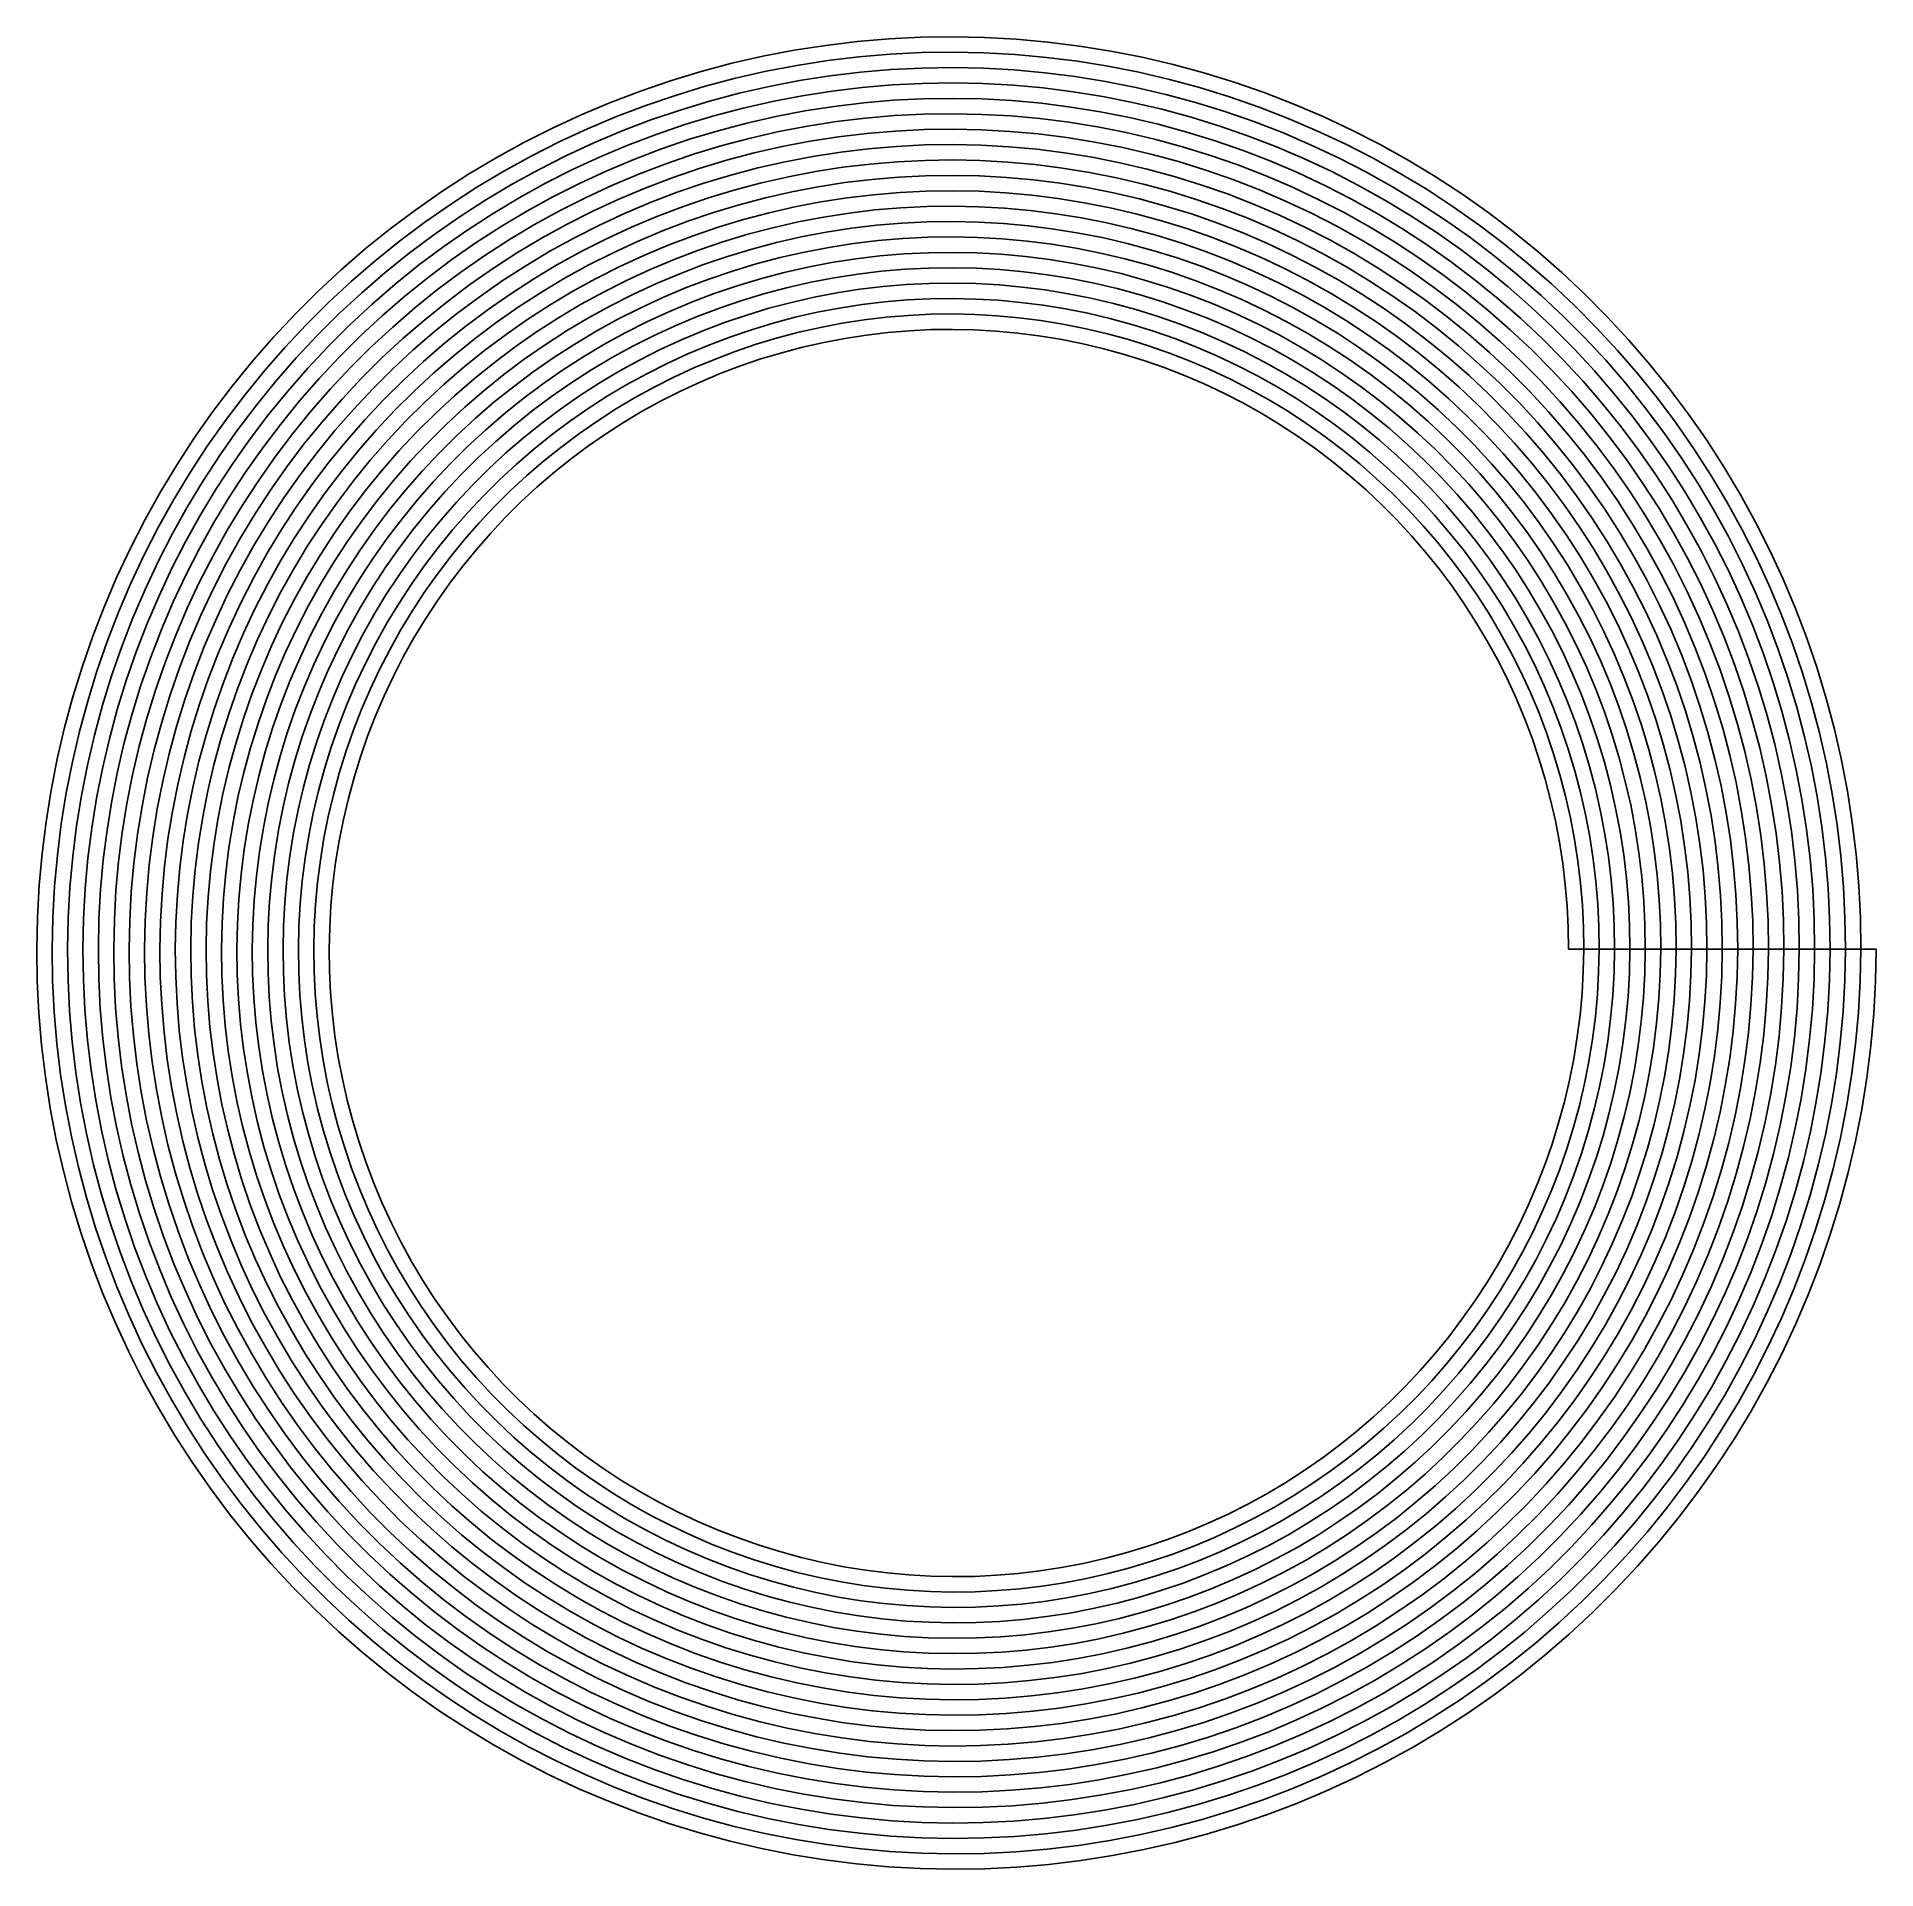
# Model space of a CAD drawing. Header units: metres. Extents: x -29.8 to 30, y -29.9 to 29.6.
import ezdxf

# ---------------------------------------------------------------- set-up
doc = ezdxf.new("R2010")
doc.units = ezdxf.units.M

msp = doc.modelspace()

# ---------------------------------------------------------------- linework, layer by layer
at = {"layer": 'COIL'}
for p, q in [((-4.1245, 29.3477), (-5.1467, 29.1886)), ((-3.0975, 29.471), (-4.1245, 29.3477)), ((-2.0669, 29.5584), (-3.0975, 29.471)), ((-1.034, 29.6097), (-2.0669, 29.5584)), ((0, 29.625), (-1.034, 29.6097)), ((1.0338, 29.6042), (0, 29.625)), ((2.0661, 29.5473), (1.0338, 29.6042)), ((3.0958, 29.4544), (2.0661, 29.5473)), ((4.1215, 29.3257), (3.0958, 29.4544)), ((5.1419, 29.1613), (4.1215, 29.3257)), ((-7.1716, 28.7639), (-8.1719, 28.4987)), ((-6.1628, 28.9939), (-7.1716, 28.7639)), ((-5.1467, 29.1886), (-6.1628, 28.9939)), ((-5.0599, 28.6962), (-6.0589, 28.5049)), ((-4.055, 28.8526), (-5.0599, 28.6962)), ((-3.0453, 28.9737), (-4.055, 28.8526)), ((-2.032, 29.0596), (-3.0453, 28.9737)), ((-1.0165, 29.11), (-2.032, 29.0596)), ((0, 29.125), (-1.0165, 29.11)), ((1.0164, 29.1045), (0, 29.125)), ((2.0313, 29.0485), (1.0164, 29.1045)), ((3.0435, 28.9572), (2.0313, 29.0485)), ((4.0519, 28.8306), (3.0435, 28.9572)), ((5.0551, 28.6688), (4.0519, 28.8306)), ((6.1559, 28.9613), (5.1419, 29.1613)), ((7.1622, 28.7261), (6.1559, 28.9613)), ((8.1596, 28.456), (7.1622, 28.7261)), ((-9.1624, 28.1988), (-10.1418, 27.8645)), ((-8.1719, 28.4987), (-9.1624, 28.1988)), ((-7.0507, 28.2787), (-8.0341, 28.0181)), ((-6.0589, 28.5049), (-7.0507, 28.2787)), ((-4.9731, 28.2038), (-5.9549, 28.0158)), ((-3.9854, 28.3574), (-4.9731, 28.2038)), ((-2.993, 28.4765), (-3.9854, 28.3574)), ((-1.9972, 28.5608), (-2.993, 28.4765)), ((-0.9991, 28.6103), (-1.9972, 28.5608)), ((-0.9816, 28.1106), (-1.9623, 28.062)), ((0, 28.625), (-0.9991, 28.6103)), ((0, 28.125), (-0.9816, 28.1106)), ((0.9989, 28.6048), (0, 28.625)), ((0.9815, 28.1051), (0, 28.125)), ((1.9615, 28.0509), (0.9815, 28.1051)), ((1.9964, 28.5497), (0.9989, 28.6048)), ((2.9913, 28.4599), (1.9964, 28.5497)), ((3.9823, 28.3354), (2.9913, 28.4599)), ((4.9683, 28.1764), (3.9823, 28.3354)), ((5.948, 27.9832), (4.9683, 28.1764)), ((6.052, 28.4722), (5.0551, 28.6688)), ((7.0413, 28.241), (6.052, 28.4722)), ((8.0218, 27.9754), (7.0413, 28.241)), ((9.1469, 28.1513), (8.1596, 28.456)), ((10.1228, 27.8123), (9.1469, 28.1513)), ((-11.1092, 27.4962), (-12.0631, 27.0942)), ((-10.1418, 27.8645), (-11.1092, 27.4962)), ((-9.0078, 27.7233), (-9.9708, 27.3947)), ((-8.0341, 28.0181), (-9.0078, 27.7233)), ((-7.8962, 27.5375), (-8.8533, 27.2478)), ((-6.9297, 27.7936), (-7.8962, 27.5375)), ((-5.9549, 28.0158), (-6.9297, 27.7936)), ((-5.851, 27.5267), (-6.8088, 27.3084)), ((-4.8863, 27.7114), (-5.851, 27.5267)), ((-3.9158, 27.8623), (-4.8863, 27.7114)), ((-2.9407, 27.9792), (-3.9158, 27.8623)), ((-1.9623, 28.062), (-2.9407, 27.9792)), ((-1.9274, 27.5632), (-2.8885, 27.482)), ((-0.9642, 27.6109), (-1.9274, 27.5632)), ((0, 27.625), (-0.9642, 27.6109)), ((0.964, 27.6054), (0, 27.625)), ((1.9266, 27.5522), (0.964, 27.6054)), ((2.8867, 27.4654), (1.9266, 27.5522)), ((2.939, 27.9626), (1.9615, 28.0509)), ((3.9127, 27.8403), (2.939, 27.9626)), ((4.8814, 27.684), (3.9127, 27.8403)), ((5.8441, 27.4941), (4.8814, 27.684)), ((6.7993, 27.2707), (5.8441, 27.4941)), ((6.9203, 27.7558), (5.948, 27.9832)), ((7.884, 27.4948), (6.9203, 27.7558)), ((8.8379, 27.2002), (7.884, 27.4948)), ((8.9924, 27.6757), (8.0218, 27.9754)), ((9.9518, 27.3424), (8.9924, 27.6757)), ((11.0863, 27.4395), (10.1228, 27.8123)), ((-12.0631, 27.0942), (-13.0026, 26.6592)), ((-10.9219, 27.0326), (-11.8598, 26.6375)), ((-9.9708, 27.3947), (-10.9219, 27.0326)), ((-9.7998, 26.9248), (-10.7346, 26.569)), ((-8.8533, 27.2478), (-9.7998, 26.9248)), ((-7.7584, 27.0568), (-8.6988, 26.7722)), ((-6.8088, 27.3084), (-7.7584, 27.0568)), ((-5.747, 27.0376), (-6.6878, 26.8233)), ((-4.7994, 27.219), (-5.747, 27.0376)), ((-3.8462, 27.3672), (-4.7994, 27.219)), ((-2.8885, 27.482), (-3.8462, 27.3672)), ((-2.8362, 26.9847), (-3.7766, 26.872)), ((-1.8925, 27.0645), (-2.8362, 26.9847)), ((-0.9467, 27.1113), (-1.8925, 27.0645)), ((0, 27.125), (-0.9467, 27.1113)), ((0.9466, 27.1057), (0, 27.125)), ((1.8918, 27.0534), (0.9466, 27.1057)), ((2.8345, 26.9681), (1.8918, 27.0534)), ((3.7735, 26.85), (2.8345, 26.9681)), ((3.8431, 27.3452), (2.8867, 27.4654)), ((4.7946, 27.1916), (3.8431, 27.3452)), ((5.7401, 27.005), (4.7946, 27.1916)), ((6.6784, 26.7856), (5.7401, 27.005)), ((7.7462, 27.0141), (6.7993, 27.2707)), ((8.6834, 26.7247), (7.7462, 27.0141)), ((9.7808, 26.8726), (8.8379, 27.2002)), ((10.899, 26.9759), (9.9518, 27.3424)), ((11.8326, 26.5766), (10.899, 26.9759)), ((12.036, 27.0333), (11.0863, 27.4395)), ((12.9709, 26.5943), (12.036, 27.0333)), ((-13.0026, 26.6592), (-13.9264, 26.1917)), ((-11.8598, 26.6375), (-12.7834, 26.2098)), ((-10.7346, 26.569), (-11.6564, 26.1807)), ((-9.6288, 26.455), (-10.5473, 26.1054)), ((-8.6988, 26.7722), (-9.6288, 26.455)), ((-8.5443, 26.2967), (-9.4578, 25.9851)), ((-7.6206, 26.5762), (-8.5443, 26.2967)), ((-6.6878, 26.8233), (-7.6206, 26.5762)), ((-6.5668, 26.3381), (-7.4828, 26.0956)), ((-5.6431, 26.5486), (-6.5668, 26.3381)), ((-4.7126, 26.7266), (-5.6431, 26.5486)), ((-3.7766, 26.872), (-4.7126, 26.7266)), ((-3.707, 26.3769), (-4.6258, 26.2342)), ((-2.7839, 26.4874), (-3.707, 26.3769)), ((-1.8577, 26.5657), (-2.7839, 26.4874)), ((-0.9293, 26.6116), (-1.8577, 26.5657)), ((0, 26.625), (-0.9293, 26.6116)), ((0.9291, 26.606), (0, 26.625)), ((1.8569, 26.5546), (0.9291, 26.606)), ((2.7822, 26.4709), (1.8569, 26.5546)), ((3.7039, 26.3549), (2.7822, 26.4709)), ((4.621, 26.2068), (3.7039, 26.3549)), ((4.7078, 26.6992), (3.7735, 26.85)), ((5.6361, 26.516), (4.7078, 26.6992)), ((6.5574, 26.3004), (5.6361, 26.516)), ((7.4705, 26.0529), (6.5574, 26.3004)), ((7.6084, 26.5335), (6.6784, 26.7856)), ((8.5289, 26.2492), (7.6084, 26.5335)), ((9.6098, 26.4028), (8.6834, 26.7247)), ((10.5244, 26.0487), (9.6098, 26.4028)), ((10.7117, 26.5123), (9.7808, 26.8726)), ((11.6293, 26.1198), (10.7117, 26.5123)), ((12.7517, 26.1449), (11.8326, 26.5766)), ((13.8898, 26.123), (12.9709, 26.5943)), ((-13.9264, 26.1917), (-14.8333, 25.6921)), ((-13.6916, 25.7502), (-14.5833, 25.2591)), ((-12.7834, 26.2098), (-13.6916, 25.7502)), ((-12.5642, 25.7604), (-13.4569, 25.3087)), ((-11.6564, 26.1807), (-12.5642, 25.7604)), ((-11.453, 25.7239), (-12.345, 25.311)), ((-10.5473, 26.1054), (-11.453, 25.7239)), ((-9.4578, 25.9851), (-10.36, 25.6418)), ((-8.3898, 25.8212), (-9.2868, 25.5153)), ((-7.4828, 26.0956), (-8.3898, 25.8212)), ((-6.4459, 25.853), (-7.345, 25.615)), ((-5.5391, 26.0595), (-6.4459, 25.853)), ((-4.6258, 26.2342), (-5.5391, 26.0595)), ((-4.539, 25.7418), (-5.4352, 25.5704)), ((-3.6374, 25.8818), (-4.539, 25.7418)), ((-2.7317, 25.9902), (-3.6374, 25.8818)), ((-1.8228, 26.0669), (-2.7317, 25.9902)), ((-0.9118, 26.1119), (-1.8228, 26.0669)), ((0, 26.125), (-0.9118, 26.1119)), ((0.9117, 26.1063), (0, 26.125)), ((1.822, 26.0558), (0.9117, 26.1063)), ((2.7299, 25.9736), (1.822, 26.0558)), ((3.6344, 25.8598), (2.7299, 25.9736)), ((4.5341, 25.7144), (3.6344, 25.8598)), ((5.4282, 25.5378), (4.5341, 25.7144)), ((5.5322, 26.0269), (4.621, 26.2068)), ((6.4365, 25.8153), (5.5322, 26.0269)), ((7.3327, 25.5722), (6.4365, 25.8153)), ((8.3744, 25.7736), (7.4705, 26.0529)), ((9.2678, 25.4631), (8.3744, 25.7736)), ((9.4388, 25.9329), (8.5289, 26.2492)), ((10.3371, 25.5851), (9.4388, 25.9329)), ((11.4259, 25.663), (10.5244, 26.0487)), ((12.5325, 25.6955), (11.6293, 26.1198)), ((13.4204, 25.24), (12.5325, 25.6955)), ((13.6551, 25.6815), (12.7517, 26.1449)), ((14.7917, 25.6199), (13.8898, 26.123)), ((-15.7224, 25.1611), (-16.5925, 24.5994)), ((-14.8333, 25.6921), (-15.7224, 25.1611)), ((-14.5833, 25.2591), (-15.4575, 24.7371)), ((-13.4569, 25.3087), (-14.3333, 24.8261)), ((-12.345, 25.311), (-13.2221, 24.8672)), ((-11.2497, 25.2671), (-12.1258, 24.8616)), ((-10.36, 25.6418), (-11.2497, 25.2671)), ((-10.1727, 25.1782), (-11.0463, 24.8104)), ((-9.2868, 25.5153), (-10.1727, 25.1782)), ((-8.2353, 25.3457), (-9.1158, 25.0454)), ((-7.345, 25.615), (-8.2353, 25.3457)), ((-7.2072, 25.1343), (-8.0808, 24.8701)), ((-6.3249, 25.3678), (-7.2072, 25.1343)), ((-5.4352, 25.5704), (-6.3249, 25.3678)), ((-4.4521, 25.2494), (-5.3312, 25.0813)), ((-3.5679, 25.3866), (-4.4521, 25.2494)), ((-2.6794, 25.4929), (-3.5679, 25.3866)), ((-1.7879, 25.5681), (-2.6794, 25.4929)), ((-0.8944, 25.6122), (-1.7879, 25.5681)), ((-0.8769, 25.1125), (-1.753, 25.0693)), ((0, 25.625), (-0.8944, 25.6122)), ((0, 25.125), (-0.8769, 25.1125)), ((0.8942, 25.6066), (0, 25.625)), ((0.8768, 25.1069), (0, 25.125)), ((1.7522, 25.0583), (0.8768, 25.1069)), ((1.7871, 25.557), (0.8942, 25.6066)), ((2.6777, 25.4763), (1.7871, 25.557)), ((3.5648, 25.3646), (2.6777, 25.4763)), ((4.4473, 25.222), (3.5648, 25.3646)), ((5.3243, 25.0487), (4.4473, 25.222)), ((6.3155, 25.3301), (5.4282, 25.5378)), ((7.1949, 25.0916), (6.3155, 25.3301)), ((8.2199, 25.2981), (7.3327, 25.5722)), ((9.0968, 24.9932), (8.2199, 25.2981)), ((10.1498, 25.1215), (9.2678, 25.4631)), ((11.0192, 24.7495), (10.1498, 25.1215)), ((11.2225, 25.2062), (10.3371, 25.5851)), ((12.0942, 24.7967), (11.2225, 25.2062)), ((12.3134, 25.2461), (11.4259, 25.663)), ((13.1856, 24.7986), (12.3134, 25.2461)), ((14.2917, 24.7539), (13.4204, 25.24)), ((14.5417, 25.1869), (13.6551, 25.6815)), ((15.4103, 24.6617), (14.5417, 25.1869)), ((15.6753, 25.0857), (14.7917, 25.6199)), ((-16.5925, 24.5994), (-17.4425, 24.0076)), ((-15.4575, 24.7371), (-16.3129, 24.1849)), ((-14.3333, 24.8261), (-15.1925, 24.3131)), ((-13.2221, 24.8672), (-14.0833, 24.393)), ((-12.1258, 24.8616), (-12.9874, 24.4258)), ((-11.0463, 24.8104), (-11.9066, 24.4122)), ((-9.9853, 24.7146), (-10.8429, 24.3536)), ((-9.1158, 25.0454), (-9.9853, 24.7146)), ((-8.9448, 24.5756), (-9.798, 24.251)), ((-8.0808, 24.8701), (-8.9448, 24.5756)), ((-7.0693, 24.6537), (-7.9263, 24.3946)), ((-6.204, 24.8827), (-7.0693, 24.6537)), ((-5.3312, 25.0813), (-6.204, 24.8827)), ((-5.2272, 24.5923), (-6.083, 24.3975)), ((-4.3653, 24.757), (-5.2272, 24.5923)), ((-3.4983, 24.8915), (-4.3653, 24.757)), ((-2.6271, 24.9957), (-3.4983, 24.8915)), ((-2.5749, 24.4984), (-3.4287, 24.3964)), ((-1.753, 25.0693), (-2.6271, 24.9957)), ((-1.7181, 24.5706), (-2.5749, 24.4984)), ((-0.8595, 24.6128), (-1.7181, 24.5706)), ((0, 24.625), (-0.8595, 24.6128)), ((0.8593, 24.6072), (0, 24.625)), ((1.7174, 24.5595), (0.8593, 24.6072)), ((2.5731, 24.4818), (1.7174, 24.5595)), ((2.6254, 24.9791), (1.7522, 25.0583)), ((3.4952, 24.8695), (2.6254, 24.9791)), ((4.3605, 24.7296), (3.4952, 24.8695)), ((5.2203, 24.5597), (4.3605, 24.7296)), ((6.0736, 24.3598), (5.2203, 24.5597)), ((6.1945, 24.845), (5.3243, 25.0487)), ((7.0571, 24.611), (6.1945, 24.845)), ((7.9108, 24.347), (7.0571, 24.611)), ((8.0653, 24.8226), (7.1949, 25.0916)), ((8.9258, 24.5234), (8.0653, 24.8226)), ((9.7752, 24.1943), (8.9258, 24.5234)), ((9.9625, 24.6579), (9.0968, 24.9932)), ((10.8158, 24.2927), (9.9625, 24.6579)), ((11.875, 24.3473), (11.0192, 24.7495)), ((12.9509, 24.3571), (12.0942, 24.7967)), ((14.0417, 24.3209), (13.1856, 24.7986)), ((15.1454, 24.2377), (14.2917, 24.7539)), ((16.2601, 24.1066), (15.4103, 24.6617)), ((16.5397, 24.5211), (15.6753, 25.0857)), ((17.3837, 23.9267), (16.5397, 24.5211)), ((-17.4425, 24.0076), (-18.2715, 23.3864)), ((-16.3129, 24.1849), (-17.1486, 23.6031)), ((-15.1925, 24.3131), (-16.0333, 23.7703)), ((-14.0833, 24.393), (-14.9275, 23.889)), ((-13.8333, 23.96), (-14.6626, 23.465)), ((-12.9874, 24.4258), (-13.8333, 23.96)), ((-12.7527, 23.9843), (-13.5833, 23.527)), ((-11.9066, 24.4122), (-12.7527, 23.9843)), ((-11.6875, 23.9628), (-12.5179, 23.5428)), ((-10.8429, 24.3536), (-11.6875, 23.9628)), ((-9.798, 24.251), (-10.6396, 23.8968)), ((-8.7738, 24.1057), (-9.6107, 23.7874)), ((-7.9263, 24.3946), (-8.7738, 24.1057)), ((-7.7718, 23.9191), (-8.6028, 23.6359)), ((-6.9315, 24.1731), (-7.7718, 23.9191)), ((-6.083, 24.3975), (-6.9315, 24.1731)), ((-5.962, 23.9124), (-6.7937, 23.6924)), ((-5.1233, 24.1032), (-5.962, 23.9124)), ((-4.2785, 24.2646), (-5.1233, 24.1032)), ((-3.4287, 24.3964), (-4.2785, 24.2646)), ((-3.3591, 23.9012), (-4.1917, 23.7722)), ((-2.5226, 24.0011), (-3.3591, 23.9012)), ((-1.6833, 24.0718), (-2.5226, 24.0011)), ((-0.842, 24.1131), (-1.6833, 24.0718)), ((0, 24.125), (-0.842, 24.1131)), ((0.8419, 24.1075), (0, 24.125)), ((1.6825, 24.0607), (0.8419, 24.1075)), ((2.5209, 23.9846), (1.6825, 24.0607)), ((3.356, 23.8792), (2.5209, 23.9846)), ((3.4256, 24.3743), (2.5731, 24.4818)), ((4.2737, 24.2372), (3.4256, 24.3743)), ((5.1164, 24.0706), (4.2737, 24.2372)), ((5.9526, 23.8747), (5.1164, 24.0706)), ((6.9193, 24.1303), (6.0736, 24.3598)), ((7.7563, 23.8715), (6.9193, 24.1303)), ((8.7548, 24.0535), (7.9108, 24.347)), ((9.5878, 23.7308), (8.7548, 24.0535)), ((10.6124, 23.8359), (9.7752, 24.1943)), ((11.6558, 23.8979), (10.8158, 24.2927)), ((12.7162, 23.9156), (11.875, 24.3473)), ((13.5417, 23.4549), (12.7162, 23.9156)), ((13.7917, 23.8879), (12.9509, 24.3571)), ((14.8804, 23.8137), (14.0417, 24.3209)), ((15.9805, 23.6921), (15.1454, 24.2377)), ((17.0899, 23.5222), (16.2601, 24.1066)), ((18.2065, 23.3032), (17.3837, 23.9267)), ((-18.2715, 23.3864), (-19.0783, 22.7366)), ((-17.1486, 23.6031), (-17.9636, 22.9924)), ((-16.0333, 23.7703), (-16.8547, 23.1986)), ((-15.7537, 23.3558), (-16.5608, 22.7941)), ((-14.9275, 23.889), (-15.7537, 23.3558)), ((-14.6626, 23.465), (-15.4741, 22.9413)), ((-13.5833, 23.527), (-14.3976, 23.041)), ((-12.5179, 23.5428), (-13.3333, 23.094)), ((-11.4683, 23.5135), (-12.2832, 23.1013)), ((-10.6396, 23.8968), (-11.4683, 23.5135)), ((-10.4362, 23.4401), (-11.2491, 23.0641)), ((-9.6107, 23.7874), (-10.4362, 23.4401)), ((-9.4234, 23.3238), (-10.2328, 22.9833)), ((-8.6028, 23.6359), (-9.4234, 23.3238)), ((-7.6173, 23.4435), (-8.4317, 23.166)), ((-6.7937, 23.6924), (-7.6173, 23.4435)), ((-5.8411, 23.4273), (-6.6559, 23.2118)), ((-5.0193, 23.6141), (-5.8411, 23.4273)), ((-4.1917, 23.7722), (-5.0193, 23.6141)), ((-3.2895, 23.4061), (-4.1048, 23.2798)), ((-2.4704, 23.5039), (-3.2895, 23.4061)), ((-1.6484, 23.573), (-2.4704, 23.5039)), ((-0.8246, 23.6134), (-1.6484, 23.573)), ((0, 23.625), (-0.8246, 23.6134)), ((0.8244, 23.6078), (0, 23.625)), ((1.6476, 23.5619), (0.8244, 23.6078)), ((2.4686, 23.4873), (1.6476, 23.5619)), ((3.2864, 23.3841), (2.4686, 23.4873)), ((4.1, 23.2524), (3.2864, 23.3841)), ((4.1869, 23.7448), (3.356, 23.8792)), ((5.0124, 23.5815), (4.1869, 23.7448)), ((5.8317, 23.3895), (5.0124, 23.5815)), ((6.6436, 23.1691), (5.8317, 23.3895)), ((6.7814, 23.6497), (5.9526, 23.8747)), ((7.6018, 23.396), (6.7814, 23.6497)), ((8.4127, 23.1138), (7.6018, 23.396)), ((8.5838, 23.5837), (7.7563, 23.8715)), ((9.4005, 23.2672), (8.5838, 23.5837)), ((10.4091, 23.3792), (9.5878, 23.7308)), ((11.2174, 22.9991), (10.4091, 23.3792)), ((11.4366, 23.4485), (10.6124, 23.8359)), ((12.2467, 23.0327), (11.4366, 23.4485)), ((12.4814, 23.4741), (11.6558, 23.8979)), ((13.2917, 23.0218), (12.4814, 23.4741)), ((14.3505, 22.9656), (13.5417, 23.4549)), ((14.6155, 23.3896), (13.7917, 23.8879)), ((15.4213, 22.863), (14.6155, 23.3896)), ((15.7009, 23.2775), (14.8804, 23.8137)), ((16.796, 23.1177), (15.9805, 23.6921)), ((17.8986, 22.9092), (17.0899, 23.5222)), ((19.0069, 22.6515), (18.2065, 23.3032)), ((-19.0783, 22.7366), (-19.862, 22.059)), ((-17.9636, 22.9924), (-18.7569, 22.3536)), ((-16.8547, 23.1986), (-17.6558, 22.5984)), ((-16.5608, 22.7941), (-17.348, 22.2044)), ((-15.4741, 22.9413), (-16.267, 22.3895)), ((-14.3976, 23.041), (-15.1945, 22.5268)), ((-13.3333, 23.094), (-14.1327, 22.617)), ((-12.2832, 23.1013), (-13.0833, 22.661)), ((-11.2491, 23.0641), (-12.0485, 22.6599)), ((-10.2328, 22.9833), (-11.0299, 22.6147)), ((-9.2361, 22.8602), (-10.0294, 22.5265)), ((-8.4317, 23.166), (-9.2361, 22.8602)), ((-7.4628, 22.968), (-8.2607, 22.6962)), ((-6.6559, 23.2118), (-7.4628, 22.968)), ((-6.5181, 22.7312), (-7.3083, 22.4925)), ((-5.7201, 22.9421), (-6.5181, 22.7312)), ((-4.9154, 23.125), (-5.7201, 22.9421)), ((-4.1048, 23.2798), (-4.9154, 23.125)), ((-4.018, 22.7874), (-4.8114, 22.636)), ((-3.2199, 22.911), (-4.018, 22.7874)), ((-2.4181, 23.0066), (-3.2199, 22.911)), ((-1.6135, 23.0742), (-2.4181, 23.0066)), ((-0.8071, 23.1137), (-1.6135, 23.0742)), ((0, 23.125), (-0.8071, 23.1137)), ((0.807, 23.1081), (0, 23.125)), ((1.6127, 23.0631), (0.807, 23.1081)), ((2.4163, 22.99), (1.6127, 23.0631)), ((3.2168, 22.8889), (2.4163, 22.99)), ((4.0132, 22.76), (3.2168, 22.8889)), ((4.8045, 22.6034), (4.0132, 22.76)), ((4.9084, 23.0924), (4.1, 23.2524)), ((5.7107, 22.9044), (4.9084, 23.0924)), ((6.5058, 22.6884), (5.7107, 22.9044)), ((7.4473, 22.9205), (6.6436, 23.1691)), ((8.2417, 22.644), (7.4473, 22.9205)), ((9.2132, 22.8036), (8.4127, 23.1138)), ((10.0023, 22.4656), (9.2132, 22.8036)), ((10.2057, 22.9224), (9.4005, 23.2672)), ((10.9982, 22.5497), (10.2057, 22.9224)), ((12.012, 22.5912), (11.2174, 22.9991)), ((13.0417, 22.5888), (12.2467, 23.0327)), ((14.0855, 22.5416), (13.2917, 23.0218)), ((15.1417, 22.4485), (14.3505, 22.9656)), ((16.2082, 22.3086), (15.4213, 22.863)), ((16.5021, 22.7132), (15.7009, 23.2775)), ((17.283, 22.1212), (16.5021, 22.7132)), ((17.5908, 22.5152), (16.796, 23.1177)), ((18.6855, 22.2685), (17.8986, 22.9092)), ((-18.7569, 22.3536), (-19.5275, 21.6874)), ((-17.6558, 22.5984), (-18.4355, 21.9706)), ((-17.348, 22.2044), (-18.1141, 21.5876)), ((-16.267, 22.3895), (-17.0401, 21.8104)), ((-15.1945, 22.5268), (-15.9731, 21.985)), ((-14.9149, 22.1123), (-15.6792, 21.5805)), ((-14.1327, 22.617), (-14.9149, 22.1123)), ((-13.8677, 22.1929), (-14.6353, 21.6978)), ((-13.0833, 22.661), (-13.8677, 22.1929)), ((-12.8333, 22.228), (-13.6027, 21.7689)), ((-12.0485, 22.6599), (-12.8333, 22.228)), ((-11.8137, 22.2184), (-12.5833, 21.795)), ((-11.0299, 22.6147), (-11.8137, 22.2184)), ((-10.8107, 22.1653), (-11.579, 21.7769)), ((-10.0294, 22.5265), (-10.8107, 22.1653)), ((-9.0488, 22.3966), (-9.8261, 22.0697)), ((-8.2607, 22.6962), (-9.0488, 22.3966)), ((-8.0897, 22.2263), (-8.8615, 21.933)), ((-7.3083, 22.4925), (-8.0897, 22.2263)), ((-6.3802, 22.2505), (-7.1537, 22.017)), ((-5.5991, 22.457), (-6.3802, 22.2505)), ((-4.8114, 22.636), (-5.5991, 22.457)), ((-4.7075, 22.1469), (-5.4782, 21.9718)), ((-3.9312, 22.295), (-4.7075, 22.1469)), ((-3.1503, 22.4158), (-3.9312, 22.295)), ((-2.3658, 22.5093), (-3.1503, 22.4158)), ((-1.5786, 22.5754), (-2.3658, 22.5093)), ((-0.7897, 22.614), (-1.5786, 22.5754)), ((-0.7722, 22.1143), (-1.5437, 22.0766)), ((0, 22.625), (-0.7897, 22.614)), ((0, 22.125), (-0.7722, 22.1143)), ((0.7895, 22.6084), (0, 22.625)), ((0.7721, 22.1087), (0, 22.125)), ((1.543, 22.0656), (0.7721, 22.1087)), ((1.5779, 22.5643), (0.7895, 22.6084)), ((2.3641, 22.4928), (1.5779, 22.5643)), ((3.1472, 22.3938), (2.3641, 22.4928)), ((3.9264, 22.2676), (3.1472, 22.3938)), ((4.7005, 22.1143), (3.9264, 22.2676)), ((5.4688, 21.9341), (4.7005, 22.1143)), ((5.5897, 22.4192), (4.8045, 22.6034)), ((6.368, 22.2078), (5.5897, 22.4192)), ((7.1383, 21.9694), (6.368, 22.2078)), ((7.2928, 22.4449), (6.5058, 22.6884)), ((8.0707, 22.1741), (7.2928, 22.4449)), ((8.8386, 21.8764), (8.0707, 22.1741)), ((9.0259, 22.34), (8.2417, 22.644)), ((9.799, 22.0088), (9.0259, 22.34)), ((10.7791, 22.1003), (10.0023, 22.4656)), ((11.7772, 22.1497), (10.9982, 22.5497)), ((12.5417, 21.7228), (11.7772, 22.1497)), ((12.7917, 22.1558), (12.012, 22.5912)), ((13.5556, 21.6935), (12.7917, 22.1558)), ((13.8206, 22.1176), (13.0417, 22.5888)), ((14.5825, 21.6195), (13.8206, 22.1176)), ((14.8621, 22.034), (14.0855, 22.5416)), ((15.9143, 21.9041), (15.1417, 22.4485)), ((16.9752, 21.7272), (16.2082, 22.3086)), ((18.0427, 21.5024), (17.283, 22.1212)), ((18.3641, 21.8855), (17.5908, 22.5152)), ((19.4494, 21.6007), (18.6855, 22.2685)), ((19.784, 21.9723), (19.0069, 22.6515)), ((-19.862, 22.059), (-20.6217, 21.3544)), ((-19.5275, 21.6874), (-20.2744, 20.9947)), ((-18.4355, 21.9706), (-19.1929, 21.3159)), ((-18.1141, 21.5876), (-18.8583, 20.9443)), ((-17.0401, 21.8104), (-17.7927, 21.2045)), ((-15.9731, 21.985), (-16.7323, 21.4164)), ((-15.6792, 21.5805), (-16.4245, 21.0224)), ((-14.6353, 21.6978), (-15.3853, 21.176)), ((-13.6027, 21.7689), (-14.3557, 21.2832)), ((-12.5833, 21.795), (-13.3378, 21.3449)), ((-11.579, 21.7769), (-12.3333, 21.362)), ((-10.5915, 21.7159), (-11.3443, 21.3354)), ((-9.8261, 22.0697), (-10.5915, 21.7159)), ((-9.6227, 21.613), (-10.3723, 21.2665)), ((-8.8615, 21.933), (-9.6227, 21.613)), ((-7.9187, 21.7565), (-8.6742, 21.4695)), ((-7.1537, 22.017), (-7.9187, 21.7565)), ((-6.9992, 21.5414), (-7.7477, 21.2866)), ((-6.2424, 21.7699), (-6.9992, 21.5414)), ((-5.4782, 21.9718), (-6.2424, 21.7699)), ((-4.6035, 21.6578), (-5.3572, 21.4867)), ((-3.8444, 21.8025), (-4.6035, 21.6578)), ((-3.0808, 21.9207), (-3.8444, 21.8025)), ((-2.3136, 22.0121), (-3.0808, 21.9207)), ((-2.2613, 21.5148), (-3.0112, 21.4255)), ((-1.5437, 22.0766), (-2.3136, 22.0121)), ((-1.5089, 21.5779), (-2.2613, 21.5148)), ((-0.7548, 21.6146), (-1.5089, 21.5779)), ((0, 21.625), (-0.7548, 21.6146)), ((0.7546, 21.6091), (0, 21.625)), ((1.5081, 21.5668), (0.7546, 21.6091)), ((2.2596, 21.4982), (1.5081, 21.5668)), ((2.3118, 21.9955), (1.543, 22.0656)), ((3.0777, 21.8987), (2.3118, 21.9955)), ((3.8396, 21.7752), (3.0777, 21.8987)), ((4.5966, 21.6252), (3.8396, 21.7752)), ((5.3478, 21.4489), (4.5966, 21.6252)), ((6.2302, 21.7272), (5.4688, 21.9341)), ((6.9838, 21.4939), (6.2302, 21.7272)), ((7.8997, 21.7043), (7.1383, 21.9694)), ((8.6513, 21.4128), (7.8997, 21.7043)), ((9.5956, 21.5521), (8.8386, 21.8764)), ((10.3407, 21.2016), (9.5956, 21.5521)), ((10.5599, 21.6509), (9.799, 22.0088)), ((11.3077, 21.2668), (10.5599, 21.6509)), ((11.5425, 21.7082), (10.7791, 22.1003)), ((12.2917, 21.2898), (11.5425, 21.7082)), ((13.2907, 21.2695), (12.5417, 21.7228)), ((14.3029, 21.2049), (13.5556, 21.6935)), ((15.3265, 21.0951), (14.5825, 21.6195)), ((15.6204, 21.4996), (14.8621, 22.034)), ((16.6673, 21.3332), (15.9143, 21.9041)), ((17.7213, 21.1194), (16.9752, 21.7272)), ((19.1148, 21.2292), (18.3641, 21.8855)), ((20.1895, 20.9068), (19.4494, 21.6007)), ((20.5368, 21.2665), (19.784, 21.9723)), ((-20.6217, 21.3544), (-21.3564, 20.6236)), ((-20.2744, 20.9947), (-20.9967, 20.2763)), ((-19.1929, 21.3159), (-19.927, 20.6351)), ((-18.8583, 20.9443), (-19.5797, 20.2754)), ((-17.7927, 21.2045), (-18.5238, 20.5727)), ((-16.7323, 21.4164), (-17.4713, 20.8215)), ((-16.4245, 21.0224), (-17.1499, 20.4385)), ((-15.3853, 21.176), (-16.1166, 20.6284)), ((-14.3557, 21.2832), (-15.0914, 20.7715)), ((-13.3378, 21.3449), (-14.0761, 20.8687)), ((-13.0728, 20.9209), (-13.7965, 20.4542)), ((-12.3333, 21.362), (-13.0728, 20.9209)), ((-12.0833, 20.9289), (-12.8079, 20.4969)), ((-11.3443, 21.3354), (-12.0833, 20.9289)), ((-10.3723, 21.2665), (-11.1095, 20.894)), ((-9.4193, 21.1562), (-10.1532, 20.8171)), ((-8.6742, 21.4695), (-9.4193, 21.1562)), ((-8.4869, 21.0059), (-9.216, 20.6994)), ((-7.7477, 21.2866), (-8.4869, 21.0059)), ((-6.8447, 21.0659), (-7.5767, 20.8168)), ((-6.1046, 21.2893), (-6.8447, 21.0659)), ((-5.3572, 21.4867), (-6.1046, 21.2893)), ((-5.2363, 21.0015), (-5.9668, 20.8086)), ((-4.4996, 21.1687), (-5.2363, 21.0015)), ((-3.7576, 21.3101), (-4.4996, 21.1687)), ((-3.0112, 21.4255), (-3.7576, 21.3101)), ((-2.9416, 20.9304), (-3.6707, 20.8177)), ((-2.209, 21.0176), (-2.9416, 20.9304)), ((-1.474, 21.0791), (-2.209, 21.0176)), ((-0.7373, 21.1149), (-1.474, 21.0791)), ((0, 21.125), (-0.7373, 21.1149)), ((0.7372, 21.1094), (0, 21.125)), ((1.4732, 21.068), (0.7372, 21.1094)), ((2.2073, 21.001), (1.4732, 21.068)), ((2.9385, 20.9084), (2.2073, 21.001)), ((3.0081, 21.4035), (2.2596, 21.4982)), ((3.7527, 21.2828), (3.0081, 21.4035)), ((4.4926, 21.1361), (3.7527, 21.2828)), ((5.2269, 20.9638), (4.4926, 21.1361)), ((5.9545, 20.7659), (5.2269, 20.9638)), ((6.0924, 21.2466), (5.3478, 21.4489)), ((6.8293, 21.0183), (6.0924, 21.2466)), ((7.5577, 20.7646), (6.8293, 21.0183)), ((7.7287, 21.2344), (6.9838, 21.4939)), ((8.464, 20.9492), (7.7287, 21.2344)), ((9.1889, 20.6385), (8.464, 20.9492)), ((9.3922, 21.0953), (8.6513, 21.4128)), ((10.1215, 20.7522), (9.3922, 21.0953)), ((11.073, 20.8253), (10.3407, 21.2016)), ((12.0417, 20.8568), (11.3077, 21.2668)), ((13.0257, 20.8455), (12.2917, 21.2898)), ((14.0233, 20.7904), (13.2907, 21.2695)), ((15.0326, 20.6906), (14.3029, 21.2049)), ((16.0517, 20.5452), (15.3265, 21.0951)), ((16.3595, 20.9392), (15.6204, 21.4996)), ((17.0785, 20.3534), (16.3595, 20.9392)), ((17.3999, 20.7364), (16.6673, 21.3332)), ((18.4457, 20.486), (17.7213, 21.1194)), ((18.7803, 20.8576), (18.0427, 21.5024)), ((19.8421, 20.5471), (19.1148, 21.2292)), ((21.2645, 20.5349), (20.5368, 21.2665)), ((-21.3564, 20.6236), (-22.0652, 19.8676)), ((-19.927, 20.6351), (-20.6371, 19.929)), ((-18.5238, 20.5727), (-19.2324, 19.9157)), ((-17.4713, 20.8215), (-18.1892, 20.2012)), ((-17.1499, 20.4385), (-17.8546, 19.8296)), ((-16.1166, 20.6284), (-16.8285, 20.0555)), ((-15.0914, 20.7715), (-15.8088, 20.2344)), ((-14.7975, 20.367), (-15.501, 19.8404)), ((-14.0761, 20.8687), (-14.7975, 20.367)), ((-13.7965, 20.4542), (-14.5036, 19.9625)), ((-12.8079, 20.4969), (-13.5169, 20.0397)), ((-11.8333, 20.4959), (-12.5429, 20.0728)), ((-11.1095, 20.894), (-11.8333, 20.4959)), ((-10.8748, 20.4525), (-11.5833, 20.0629)), ((-10.1532, 20.8171), (-10.8748, 20.4525)), ((-9.934, 20.3677), (-10.6401, 20.011)), ((-9.216, 20.6994), (-9.934, 20.3677)), ((-8.2996, 20.5423), (-9.0126, 20.2426)), ((-7.5767, 20.8168), (-8.2996, 20.5423)), ((-7.4057, 20.347), (-8.1123, 20.0787)), ((-6.6902, 20.5904), (-7.4057, 20.347)), ((-5.9668, 20.8086), (-6.6902, 20.5904)), ((-5.829, 20.328), (-6.5357, 20.1148)), ((-5.1153, 20.5164), (-5.829, 20.328)), ((-4.3956, 20.6797), (-5.1153, 20.5164)), ((-3.6707, 20.8177), (-4.3956, 20.6797)), ((-3.5839, 20.3253), (-4.2916, 20.1906)), ((-2.872, 20.4353), (-3.5839, 20.3253)), ((-2.1568, 20.5203), (-2.872, 20.4353)), ((-1.4391, 20.5803), (-2.1568, 20.5203)), ((-0.7199, 20.6152), (-1.4391, 20.5803)), ((0, 20.625), (-0.7199, 20.6152)), ((0.7197, 20.6097), (0, 20.625)), ((1.4383, 20.5692), (0.7197, 20.6097)), ((2.155, 20.5037), (1.4383, 20.5692)), ((2.8689, 20.4133), (2.155, 20.5037)), ((3.5791, 20.298), (2.8689, 20.4133)), ((3.6659, 20.7904), (2.9385, 20.9084)), ((4.3887, 20.6471), (3.6659, 20.7904)), ((5.1059, 20.4786), (4.3887, 20.6471)), ((5.8167, 20.2853), (5.1059, 20.4786)), ((6.6748, 20.5428), (5.9545, 20.7659)), ((7.3867, 20.2948), (6.6748, 20.5428)), ((8.2767, 20.4856), (7.5577, 20.7646)), ((8.9855, 20.1817), (8.2767, 20.4856)), ((9.9023, 20.3028), (9.1889, 20.6385)), ((10.8383, 20.3838), (10.1215, 20.7522)), ((11.5417, 19.9908), (10.8383, 20.3838)), ((11.7917, 20.4238), (11.073, 20.8253)), ((12.4958, 19.9974), (11.7917, 20.4238)), ((12.7608, 20.4215), (12.0417, 20.8568)), ((13.4641, 19.9614), (12.7608, 20.4215)), ((13.7437, 20.3759), (13.0257, 20.8455)), ((14.4448, 19.8816), (13.7437, 20.3759)), ((14.7387, 20.2861), (14.0233, 20.7904)), ((15.7438, 20.1512), (15.0326, 20.6906)), ((16.7571, 19.9704), (16.0517, 20.5452)), ((17.7766, 19.7429), (17.0785, 20.3534)), ((18.1111, 20.1145), (17.3999, 20.7364)), ((19.1475, 19.8278), (18.4457, 20.486)), ((19.4948, 20.1875), (18.7803, 20.8576)), ((20.5451, 19.8402), (19.8421, 20.5471)), ((20.9048, 20.1875), (20.1895, 20.9068)), ((21.9661, 19.7784), (21.2645, 20.5349)), ((-22.0652, 19.8676), (-22.7473, 19.0872)), ((-20.9967, 20.2763), (-21.6936, 19.533)), ((-20.6371, 19.929), (-21.3221, 19.1985)), ((-19.5797, 20.2754), (-20.2774, 19.5816)), ((-19.2324, 19.9157), (-19.9177, 19.2343)), ((-18.1892, 20.2012), (-18.8851, 19.5561)), ((-17.8546, 19.8296), (-18.5377, 19.1964)), ((-16.8285, 20.0555), (-17.5201, 19.458)), ((-15.8088, 20.2344), (-16.5071, 19.6724)), ((-15.501, 19.8404), (-16.1857, 19.2894)), ((-14.5036, 19.9625), (-15.1932, 19.4464)), ((-13.5169, 20.0397), (-14.2097, 19.558)), ((-12.5429, 20.0728), (-13.2373, 19.6252)), ((-11.5833, 20.0629), (-12.2779, 19.6488)), ((-10.6401, 20.011), (-11.3333, 19.6299)), ((-9.7148, 19.9183), (-10.4053, 19.5696)), ((-9.0126, 20.2426), (-9.7148, 19.9183)), ((-8.8092, 19.7859), (-9.4956, 19.4689)), ((-8.1123, 20.0787), (-8.8092, 19.7859)), ((-7.2347, 19.8771), (-7.925, 19.6151)), ((-6.5357, 20.1148), (-7.2347, 19.8771)), ((-5.6911, 19.8474), (-6.3812, 19.6393)), ((-4.9943, 20.0312), (-5.6911, 19.8474)), ((-4.2916, 20.1906), (-4.9943, 20.0312)), ((-3.4971, 19.8329), (-4.1877, 19.7015)), ((-2.8024, 19.9401), (-3.4971, 19.8329)), ((-2.1045, 20.023), (-2.8024, 19.9401)), ((-1.4042, 20.0815), (-2.1045, 20.023)), ((-0.7024, 20.1155), (-1.4042, 20.0815)), ((0, 20.125), (-0.7024, 20.1155)), ((0.7023, 20.11), (0, 20.125)), ((1.4035, 20.0704), (0.7023, 20.11)), ((2.1028, 20.0065), (1.4035, 20.0704)), ((2.7993, 19.9181), (2.1028, 20.0065)), ((3.4923, 19.8056), (2.7993, 19.9181)), ((4.1808, 19.6689), (3.4923, 19.8056)), ((4.2847, 20.158), (3.5791, 20.298)), ((4.9849, 19.9935), (4.2847, 20.158)), ((5.6789, 19.8047), (4.9849, 19.9935)), ((6.3658, 19.5918), (5.6789, 19.8047)), ((6.5203, 20.0673), (5.8167, 20.2853)), ((7.2157, 19.8249), (6.5203, 20.0673)), ((7.9021, 19.5584), (7.2157, 19.8249)), ((8.0894, 20.022), (7.3867, 20.2948)), ((8.7821, 19.725), (8.0894, 20.022)), ((9.4639, 19.404), (8.7821, 19.725)), ((9.6831, 19.8534), (8.9855, 20.1817)), ((10.3688, 19.5009), (9.6831, 19.8534)), ((10.6035, 19.9424), (9.9023, 20.3028)), ((11.2917, 19.5577), (10.6035, 19.9424)), ((12.2308, 19.5734), (11.5417, 19.9908)), ((13.1845, 19.5469), (12.4958, 19.9974)), ((14.1509, 19.4771), (13.4641, 19.9614)), ((15.1282, 19.3632), (14.4448, 19.8816)), ((15.436, 19.7572), (14.7387, 20.2861)), ((16.1143, 19.2043), (15.436, 19.7572)), ((16.4357, 19.5873), (15.7438, 20.1512)), ((17.442, 19.3713), (16.7571, 19.9704)), ((18.4528, 19.1085), (17.7766, 19.7429)), ((18.8002, 19.4681), (18.1111, 20.1145)), ((19.8258, 19.1456), (19.1475, 19.8278)), ((20.1855, 19.4929), (19.4948, 20.1875)), ((21.223, 19.1093), (20.5451, 19.8402)), ((21.5946, 19.4438), (20.9048, 20.1875)), ((22.6409, 18.9979), (21.9661, 19.7784)), ((-21.6936, 19.533), (-22.3642, 18.7658)), ((-21.3221, 19.1985), (-21.9812, 18.4444)), ((-20.2774, 19.5816), (-20.9505, 18.8639)), ((-19.9177, 19.2343), (-20.5789, 18.5293)), ((-18.8851, 19.5561), (-19.558, 18.887)), ((-18.5377, 19.1964), (-19.1984, 18.5397)), ((-17.5201, 19.458), (-18.1904, 18.8367)), ((-16.5071, 19.6724), (-17.1855, 19.0864)), ((-16.1857, 19.2894), (-16.8509, 18.7149)), ((-15.1932, 19.4464), (-15.8644, 18.9064)), ((-14.2097, 19.558), (-14.8853, 19.0523)), ((-13.9158, 19.1535), (-14.5775, 18.6583)), ((-13.2373, 19.6252), (-13.9158, 19.1535)), ((-12.9577, 19.2106), (-13.6219, 18.749)), ((-12.2779, 19.6488), (-12.9577, 19.2106)), ((-12.013, 19.2248), (-12.6781, 18.7961)), ((-11.3333, 19.6299), (-12.013, 19.2248)), ((-11.0833, 19.1969), (-11.748, 18.8008)), ((-10.4053, 19.5696), (-11.0833, 19.1969)), ((-10.1706, 19.1281), (-10.8333, 18.7639)), ((-9.4956, 19.4689), (-10.1706, 19.1281)), ((-8.6059, 19.3291), (-9.2764, 19.0195)), ((-7.925, 19.6151), (-8.6059, 19.3291)), ((-7.7377, 19.1515), (-8.4025, 18.8723)), ((-7.0637, 19.4073), (-7.7377, 19.1515)), ((-6.3812, 19.6393), (-7.0637, 19.4073)), ((-6.2267, 19.1638), (-6.8927, 18.9374)), ((-5.5533, 19.3668), (-6.2267, 19.1638)), ((-4.8734, 19.5461), (-5.5533, 19.3668)), ((-4.1877, 19.7015), (-4.8734, 19.5461)), ((4.864, 19.5083), (4.1808, 19.6689)), ((5.5411, 19.324), (4.864, 19.5083)), ((6.2112, 19.1162), (5.5411, 19.324)), ((7.0447, 19.3551), (6.3658, 19.5918)), ((7.7148, 19.0948), (7.0447, 19.3551)), ((8.5788, 19.2682), (7.9021, 19.5584)), ((9.2448, 18.9546), (8.5788, 19.2682)), ((10.1341, 19.0594), (9.4639, 19.404)), ((11.0417, 19.1247), (10.3688, 19.5009)), ((11.7009, 18.7254), (11.0417, 19.1247)), ((11.9659, 19.1494), (11.2917, 19.5577)), ((12.6253, 18.7178), (11.9659, 19.1494)), ((12.9049, 19.1323), (12.2308, 19.5734)), ((13.5631, 18.6681), (12.9049, 19.1323)), ((13.857, 19.0726), (13.1845, 19.5469)), ((14.8203, 18.9692), (14.1509, 19.4771)), ((15.7929, 18.8213), (15.1282, 19.3632)), ((16.7729, 18.6282), (16.1143, 19.2043)), ((17.1074, 18.9997), (16.4357, 19.5873)), ((18.1055, 18.7488), (17.442, 19.3713)), ((19.4661, 18.7982), (18.8002, 19.4681)), ((20.4798, 18.4401), (19.8258, 19.1456)), ((20.8514, 18.7747), (20.1855, 19.4929)), ((22.2578, 18.6766), (21.5946, 19.4438)), ((-22.7473, 19.0872), (-23.4017, 18.2834)), ((-22.3642, 18.7658), (-23.0077, 17.9756)), ((-20.9505, 18.8639), (-21.5982, 18.123)), ((-20.5789, 18.5293), (-21.2152, 17.8016)), ((-19.558, 18.887), (-20.2073, 18.1948)), ((-19.1984, 18.5397), (-19.8358, 17.8602)), ((-18.1904, 18.8367), (-18.8387, 18.1923)), ((-17.1855, 19.0864), (-17.8431, 18.477)), ((-16.8509, 18.7149), (-17.4957, 18.1174)), ((-15.8644, 18.9064), (-16.5164, 18.3433)), ((-15.543, 18.5234), (-16.1818, 17.9717)), ((-14.8853, 19.0523), (-15.543, 18.5234)), ((-14.5775, 18.6583), (-15.2216, 18.1404)), ((-13.6219, 18.749), (-14.2697, 18.2643)), ((-12.6781, 18.7961), (-13.328, 18.3445)), ((-11.748, 18.8008), (-12.3985, 18.3816)), ((-10.8333, 18.7639), (-11.4831, 18.3767)), ((-9.9358, 18.6866), (-10.5833, 18.3309)), ((-9.2764, 19.0195), (-9.9358, 18.6866)), ((-9.0572, 18.5701), (-9.7011, 18.2451)), ((-8.4025, 18.8723), (-9.0572, 18.5701)), ((-7.5504, 18.6879), (-8.1991, 18.4156)), ((-6.8927, 18.9374), (-7.5504, 18.6879)), ((6.8737, 18.8852), (6.2112, 19.1162)), ((7.5275, 18.6312), (6.8737, 18.8852)), ((8.172, 18.3547), (7.5275, 18.6312)), ((8.3754, 18.8114), (7.7148, 19.0948)), ((9.0256, 18.5052), (8.3754, 18.8114)), ((9.8993, 18.6179), (9.2448, 18.9546)), ((10.5417, 18.2587), (9.8993, 18.6179)), ((10.7917, 18.6917), (10.1341, 19.0594)), ((11.436, 18.3013), (10.7917, 18.6917)), ((12.3457, 18.3033), (11.7009, 18.7254)), ((13.2693, 18.2636), (12.6253, 18.7178)), ((14.2047, 18.1812), (13.5631, 18.6681)), ((14.5125, 18.5752), (13.857, 19.0726)), ((15.1501, 18.0552), (14.5125, 18.5752)), ((15.4715, 18.4383), (14.8203, 18.9692)), ((16.4383, 18.2566), (15.7929, 18.8213)), ((17.4108, 18.0295), (16.7729, 18.6282)), ((17.7582, 18.3891), (17.1074, 18.9997)), ((18.7468, 18.1036), (18.1055, 18.7488)), ((19.1065, 18.4509), (18.4528, 19.1085)), ((20.1083, 18.1056), (19.4661, 18.7982)), ((21.4918, 18.0338), (20.8514, 18.7747)), ((21.8748, 18.3552), (21.223, 19.1093)), ((22.8939, 17.8867), (22.2578, 18.6766)), ((23.2879, 18.1945), (22.6409, 18.9979)), ((-23.4017, 18.2834), (-24.0278, 17.4572)), ((-23.0077, 17.9756), (-23.6233, 17.1633)), ((-21.9812, 18.4444), (-22.6137, 17.6678)), ((-21.5982, 18.123), (-22.2197, 17.3599)), ((-20.2073, 18.1948), (-20.8322, 17.4803)), ((-18.8387, 18.1923), (-19.4642, 17.5256)), ((-17.8431, 18.477), (-18.479, 17.845)), ((-17.4957, 18.1174), (-18.1194, 17.4977)), ((-16.5164, 18.3433), (-17.1484, 17.7577)), ((-16.1818, 17.9717), (-16.8011, 17.398)), ((-15.2216, 18.1404), (-15.8472, 17.6001)), ((-14.2697, 18.2643), (-14.9002, 17.7573)), ((-13.328, 18.3445), (-13.9618, 17.8703)), ((-13.0341, 17.94), (-13.654, 17.4763)), ((-12.3985, 18.3816), (-13.0341, 17.94)), ((-12.119, 17.9671), (-12.7402, 17.5354)), ((-11.4831, 18.3767), (-12.119, 17.9671)), ((-11.2181, 17.9527), (-11.8394, 17.5526)), ((-10.5833, 18.3309), (-11.2181, 17.9527)), ((-9.7011, 18.2451), (-10.3333, 17.8979)), ((-8.838, 18.1207), (-9.4664, 17.8037)), ((-8.1991, 18.4156), (-8.838, 18.1207)), ((8.8064, 18.0558), (8.172, 18.3547)), ((9.4299, 17.735), (8.8064, 18.0558)), ((9.6646, 18.1765), (9.0256, 18.5052)), ((10.2917, 17.8257), (9.6646, 18.1765)), ((11.171, 17.8773), (10.5417, 18.2587)), ((12.0661, 17.8888), (11.436, 18.3013)), ((12.9754, 17.8591), (12.3457, 18.3033)), ((13.8968, 17.7872), (13.2693, 18.2636)), ((14.8288, 17.6722), (14.2047, 18.1812)), ((15.7692, 17.5134), (15.1501, 18.0552)), ((16.1037, 17.885), (15.4715, 18.4383)), ((17.0635, 17.6698), (16.4383, 18.2566)), ((18.0275, 17.4089), (17.4108, 18.0295)), ((18.3871, 17.7562), (17.7582, 18.3891)), ((19.3651, 17.4364), (18.7468, 18.1036)), ((19.7367, 17.771), (19.1065, 18.4509)), ((20.7258, 17.391), (20.1083, 18.1056)), ((21.1088, 17.7124), (20.4798, 18.4401)), ((22.1059, 17.271), (21.4918, 18.0338)), ((22.4999, 17.5788), (21.8748, 18.3552)), ((23.9065, 17.3691), (23.2879, 18.1945)), ((-24.0278, 17.4572), (-24.6247, 16.6096)), ((-22.6137, 17.6678), (-23.2188, 16.8694)), ((-22.2197, 17.3599), (-22.8143, 16.5755)), ((-21.2152, 17.8016), (-21.8257, 17.0521)), ((-20.8322, 17.4803), (-21.4317, 16.7443)), ((-19.8358, 17.8602), (-20.4491, 17.1589)), ((-19.4642, 17.5256), (-20.0661, 16.8375)), ((-18.479, 17.845), (-19.0926, 17.1911)), ((-18.1194, 17.4977), (-18.7211, 16.8565)), ((-17.1484, 17.7577), (-17.7597, 17.1503)), ((-16.8011, 17.398), (-17.4, 16.803)), ((-15.8472, 17.6001), (-16.4538, 17.0384)), ((-14.9002, 17.7573), (-15.5127, 17.2286)), ((-14.5788, 17.3743), (-15.1781, 16.857)), ((-13.9618, 17.8703), (-14.5788, 17.3743)), ((-13.654, 17.4763), (-14.2574, 16.9913)), ((-12.7402, 17.5354), (-13.3462, 17.0823)), ((-11.8394, 17.5526), (-12.4464, 17.1309)), ((-10.9531, 17.5287), (-11.5598, 17.138)), ((-10.3333, 17.8979), (-10.9531, 17.5287)), ((-10.0833, 17.4648), (-10.6882, 17.1047)), ((-9.4664, 17.8037), (-10.0833, 17.4648)), ((10.0417, 17.3927), (9.4299, 17.735)), ((10.6411, 17.0293), (10.0417, 17.3927)), ((10.906, 17.4533), (10.2917, 17.8257)), ((11.5069, 17.0598), (10.906, 17.4533)), ((11.7865, 17.4743), (11.171, 17.8773)), ((12.3876, 17.05), (11.7865, 17.4743)), ((12.6815, 17.4545), (12.0661, 17.8888)), ((13.2812, 16.9991), (12.6815, 17.4545)), ((13.589, 17.3931), (12.9754, 17.8591)), ((14.186, 16.9062), (13.589, 17.3931)), ((14.5074, 17.2892), (13.8968, 17.7872)), ((15.4346, 17.1419), (14.8288, 17.6722)), ((16.3689, 16.9504), (15.7692, 17.5134)), ((16.7162, 17.3101), (16.1037, 17.885)), ((17.6678, 17.0616), (17.0635, 17.6698)), ((18.622, 16.7673), (18.0275, 17.4089)), ((18.9935, 17.1019), (18.3871, 17.7562)), ((19.9597, 16.7482), (19.3651, 17.4364)), ((20.3427, 17.0696), (19.7367, 17.771)), ((21.3179, 16.6554), (20.7258, 17.391)), ((21.7119, 16.9632), (21.1088, 17.7124)), ((23.0974, 16.7813), (22.4999, 17.5788)), ((23.5019, 17.0752), (22.8939, 17.8867)), ((24.4958, 16.5226), (23.9065, 17.3691)), ((-23.6233, 17.1633), (-24.2102, 16.33)), ((-23.2188, 16.8694), (-23.7957, 16.0504)), ((-21.8257, 17.0521), (-22.4098, 16.2817)), ((-21.4317, 16.7443), (-22.0053, 15.9878)), ((-20.4491, 17.1589), (-21.0377, 16.4365)), ((-20.0661, 16.8375), (-20.6437, 16.1286)), ((-19.0926, 17.1911), (-19.6831, 16.5161)), ((-18.7211, 16.8565), (-19.3001, 16.1947)), ((-17.7597, 17.1503), (-18.3495, 16.5219)), ((-17.4, 16.803), (-17.9779, 16.1874)), ((-16.4538, 17.0384), (-17.0404, 16.4557)), ((-15.5127, 17.2286), (-16.1064, 16.6787)), ((-15.1781, 16.857), (-15.7591, 16.319)), ((-14.2574, 16.9913), (-14.8435, 16.4854)), ((-13.3462, 17.0823), (-13.936, 16.6083)), ((-12.4464, 17.1309), (-13.0383, 16.6883)), ((-11.5598, 17.138), (-12.1525, 16.7264)), ((-10.6882, 17.1047), (-11.2802, 16.7235)), ((11.2274, 16.6452), (10.6411, 17.0293)), ((12.0937, 16.6455), (11.5069, 17.0598)), ((12.9734, 16.6051), (12.3876, 17.05)), ((13.8646, 16.5232), (13.2812, 16.9991)), ((14.7655, 16.3987), (14.186, 16.9062)), ((15.1, 16.7703), (14.5074, 17.2892)), ((15.6742, 16.2311), (15.1, 16.7703)), ((16.0215, 16.5908), (15.4346, 17.1419)), ((16.9484, 16.3669), (16.3689, 16.9504)), ((17.3081, 16.7143), (16.7162, 17.3101)), ((18.2504, 16.4327), (17.6678, 17.0616)), ((19.1937, 16.1054), (18.622, 16.7673)), ((19.5767, 16.4268), (18.9935, 17.1019)), ((20.5299, 16.0397), (19.9597, 16.7482)), ((20.9239, 16.3475), (20.3427, 17.0696)), ((22.2884, 16.1935), (21.7119, 16.9632)), ((22.6929, 16.4874), (22.1059, 17.271)), ((23.6667, 15.9634), (23.0974, 16.7813)), ((24.0812, 16.243), (23.5019, 17.0752)), ((-24.6247, 16.6096), (-25.1917, 15.7415)), ((-24.2102, 16.33), (-24.7677, 15.4766)), ((-22.8143, 16.5755), (-23.3812, 15.7708)), ((-22.4098, 16.2817), (-22.9666, 15.4912)), ((-21.0377, 16.4365), (-21.6008, 15.6939)), ((-19.6831, 16.5161), (-20.2497, 15.8208)), ((-19.3001, 16.1947), (-19.8557, 15.513)), ((-18.3495, 16.5219), (-18.917, 15.8733)), ((-17.9779, 16.1874), (-18.534, 15.5519)), ((-17.0404, 16.4557), (-17.6063, 15.8528)), ((-16.1064, 16.6787), (-16.6807, 16.1084)), ((-15.7591, 16.319), (-16.321, 15.761)), ((-14.8435, 16.4854), (-15.4118, 15.9594)), ((-13.936, 16.6083), (-14.509, 16.1139)), ((-13.6146, 16.2252), (-14.1744, 15.7423)), ((-13.0383, 16.6883), (-13.6146, 16.2252)), ((-12.7305, 16.2943), (-13.2932, 15.8422)), ((-12.1525, 16.7264), (-12.7305, 16.2943)), ((-11.8586, 16.3219), (-12.4227, 15.9003)), ((-11.2802, 16.7235), (-11.8586, 16.3219)), ((11.7998, 16.241), (11.2274, 16.6452)), ((12.3577, 15.8171), (11.7998, 16.241)), ((12.6655, 16.2111), (12.0937, 16.6455)), ((13.2218, 15.7571), (12.6655, 16.2111)), ((13.5432, 16.1401), (12.9734, 16.6051)), ((14.0964, 15.6556), (13.5432, 16.1401)), ((14.4309, 16.0272), (13.8646, 16.5232)), ((15.3269, 15.8714), (14.7655, 16.3987)), ((16.2291, 15.6723), (15.6742, 16.2311)), ((16.5888, 16.0196), (16.0215, 16.5908)), ((17.5073, 15.7636), (16.9484, 16.3669)), ((17.8788, 16.0982), (17.3081, 16.7143)), ((18.8106, 15.784), (18.2504, 16.4327)), ((20.1359, 15.7319), (19.5767, 16.4268)), ((21.4794, 15.6057), (20.9239, 16.3475)), ((21.8839, 15.8996), (21.3179, 16.6554)), ((22.8377, 15.4042), (22.2884, 16.1935)), ((23.2522, 15.6838), (22.6929, 16.4874)), ((24.6311, 15.3912), (24.0812, 16.243)), ((25.0551, 15.6562), (24.4958, 16.5226)), ((-25.1917, 15.7415), (-25.7282, 14.8542)), ((-23.7957, 16.0504), (-24.3437, 15.2116)), ((-23.3812, 15.7708), (-23.9197, 14.9467)), ((-22.0053, 15.9878), (-22.5521, 15.2116)), ((-21.6008, 15.6939), (-22.1376, 14.932)), ((-20.6437, 16.1286), (-21.1962, 15.4)), ((-20.2497, 15.8208), (-20.7917, 15.1061)), ((-18.917, 15.8733), (-19.4617, 15.2051)), ((-18.534, 15.5519), (-19.0677, 14.8973)), ((-17.6063, 15.8528), (-18.151, 15.2305)), ((-16.6807, 16.1084), (-17.2348, 15.5183)), ((-16.321, 15.761), (-16.8632, 15.1837)), ((-15.4118, 15.9594), (-15.9614, 15.4137)), ((-15.0644, 15.5997), (-15.6017, 15.0664)), ((-14.509, 16.1139), (-15.0644, 15.5997)), ((-14.1744, 15.7423), (-14.7171, 15.24)), ((-13.2932, 15.8422), (-13.8399, 15.3707)), ((-12.4227, 15.9003), (-12.9718, 15.4592)), ((12.9004, 15.3741), (12.3577, 15.8171)), ((13.7618, 15.284), (13.2218, 15.7571)), ((14.6322, 15.1521), (14.0964, 15.6556)), ((14.9795, 15.5118), (14.4309, 16.0272)), ((15.8694, 15.3249), (15.3269, 15.8714)), ((16.7641, 15.0945), (16.2291, 15.6723)), ((17.1357, 15.429), (16.5888, 16.0196)), ((18.0446, 15.1412), (17.5073, 15.7636)), ((18.4276, 15.4626), (17.8788, 16.0982)), ((19.3479, 15.1162), (18.8106, 15.784)), ((19.7419, 15.424), (19.1937, 16.1054)), ((20.6704, 15.0179), (20.1359, 15.7319)), ((21.0749, 15.3118), (20.5299, 16.0397)), ((22.0086, 14.845), (21.4794, 15.6057)), ((22.4232, 15.1246), (21.8839, 15.8996)), ((23.783, 14.8613), (23.2522, 15.6838)), ((24.2071, 15.1263), (23.6667, 15.9634)), ((25.5838, 14.7708), (25.0551, 15.6562)), ((-24.7677, 15.4766), (-25.2952, 14.6042)), ((-24.3437, 15.2116), (-24.8621, 14.3542)), ((-23.9197, 14.9467), (-24.4291, 14.1042)), ((-22.9666, 15.4912), (-23.4956, 14.6817)), ((-22.5521, 15.2116), (-23.0716, 14.4167)), ((-21.1962, 15.4), (-21.7231, 14.6524)), ((-20.7917, 15.1061), (-21.3086, 14.3728)), ((-19.8557, 15.513), (-20.3872, 14.8122)), ((-19.4617, 15.2051), (-19.9827, 14.5183)), ((-18.151, 15.2305), (-18.6737, 14.5895)), ((-17.2348, 15.5183), (-17.768, 14.9091)), ((-16.8632, 15.1837), (-17.385, 14.5877)), ((-15.9614, 15.4137), (-16.4916, 14.8491)), ((-15.6017, 15.0664), (-16.12, 14.5146)), ((-14.7171, 15.24), (-15.242, 14.719)), ((-13.8399, 15.3707), (-14.3698, 14.8803)), ((-13.5053, 14.9991), (-14.0225, 14.5207)), ((-12.9718, 15.4592), (-13.5053, 14.9991)), ((13.4272, 14.9124), (12.9004, 15.3741)), ((14.2849, 14.7924), (13.7618, 15.284)), ((15.1501, 14.6303), (14.6322, 15.1521)), ((15.5098, 14.9776), (14.9795, 15.5118)), ((16.021, 14.4253), (15.5098, 14.9776)), ((16.3925, 14.7599), (15.8694, 15.3249)), ((17.2786, 14.4984), (16.7641, 15.0945)), ((17.6616, 14.8198), (17.1357, 15.429)), ((18.5598, 14.5005), (18.0446, 15.1412)), ((18.9538, 14.8084), (18.4276, 15.4626)), ((19.8614, 14.4301), (19.3479, 15.1162)), ((20.2659, 14.724), (19.7419, 15.424)), ((21.1796, 14.2858), (20.6704, 15.0179)), ((21.5941, 14.5654), (21.0749, 15.3118)), ((22.935, 14.3314), (22.4232, 15.1246)), ((23.359, 14.5963), (22.8377, 15.4042)), ((24.7178, 14.2708), (24.2071, 15.1263)), ((25.1508, 14.5208), (24.6311, 15.3912)), ((-25.7282, 14.8542), (-26.2334, 13.9485)), ((-25.2952, 14.6042), (-25.7919, 13.7138)), ((-24.8621, 14.3542), (-25.3504, 13.4791)), ((-23.4956, 14.6817), (-23.9961, 13.8542)), ((-23.0716, 14.4167), (-23.5631, 13.6042)), ((-22.1376, 14.932), (-22.6476, 14.1518)), ((-21.7231, 14.6524), (-22.2236, 13.8868)), ((-21.3086, 14.3728), (-21.7995, 13.6219)), ((-20.3872, 14.8122), (-20.894, 14.0932)), ((-19.9827, 14.5183), (-20.4795, 13.8136)), ((-19.0677, 14.8973), (-19.5782, 14.2244)), ((-18.6737, 14.5895), (-19.1737, 13.9305)), ((-17.768, 14.9091), (-18.2797, 14.2816)), ((-17.385, 14.5877), (-17.8857, 13.9738)), ((-16.4916, 14.8491), (-17.0019, 14.2663)), ((-16.12, 14.5146), (-16.6189, 13.9449)), ((-15.242, 14.719), (-15.7485, 14.18)), ((-14.8823, 14.3717), (-15.3769, 13.8454)), ((-14.3698, 14.8803), (-14.8823, 14.3717)), ((-14.0225, 14.5207), (-14.5227, 14.0244)), ((13.9375, 14.4328), (13.4272, 14.9124)), ((14.4308, 13.9356), (13.9375, 14.4328)), ((14.7904, 14.2829), (14.2849, 14.7924)), ((15.6494, 14.0908), (15.1501, 14.6303)), ((16.5125, 13.8556), (16.021, 14.4253)), ((16.8955, 14.177), (16.3925, 14.7599)), ((17.7718, 13.8849), (17.2786, 14.4984)), ((18.1658, 14.1927), (17.6616, 14.8198)), ((19.0524, 13.8423), (18.5598, 14.5005)), ((19.4569, 14.1362), (18.9538, 14.8084)), ((20.3506, 13.7266), (19.8614, 14.4301)), ((20.7651, 14.0062), (20.2659, 14.724)), ((22.0869, 13.8015), (21.5941, 14.5654)), ((22.511, 14.0664), (22.0086, 14.845)), ((23.8518, 13.7708), (23.359, 14.5963)), ((24.2848, 14.0208), (23.783, 14.8613)), ((25.6398, 13.6329), (25.1508, 14.5208)), ((26.0813, 13.8677), (25.5838, 14.7708)), ((-26.2334, 13.9485), (-26.7067, 13.0257)), ((-24.4291, 14.1042), (-24.9089, 13.2443)), ((-23.9961, 13.8542), (-24.4675, 13.0096)), ((-22.6476, 14.1518), (-23.1301, 13.3542)), ((-22.2236, 13.8868), (-22.6971, 13.1042)), ((-20.894, 14.0932), (-21.3755, 13.3569)), ((-20.4795, 13.8136), (-20.9515, 13.0919)), ((-19.5782, 14.2244), (-20.065, 13.534)), ((-19.1737, 13.9305), (-19.6505, 13.2544)), ((-18.2797, 14.2816), (-18.7692, 13.6366)), ((-17.8857, 13.9738), (-18.3647, 13.3427)), ((-17.0019, 14.2663), (-17.4916, 13.666)), ((-16.6189, 13.9449), (-17.0976, 13.3581)), ((-15.7485, 14.18), (-16.2359, 13.6235)), ((-15.3769, 13.8454), (-15.8529, 13.3021)), ((-14.5227, 14.0244), (-15.0053, 13.5109)), ((14.9062, 13.4216), (14.4308, 13.9356)), ((15.2778, 13.7562), (14.7904, 14.2829)), ((15.7465, 13.2129), (15.2778, 13.7562)), ((16.1295, 13.5343), (15.6494, 14.0908)), ((16.9838, 13.2692), (16.5125, 13.8556)), ((17.3778, 13.577), (16.8955, 14.177)), ((18.2433, 13.2546), (17.7718, 13.8849)), ((18.6478, 13.5485), (18.1658, 14.1927)), ((19.5215, 13.1674), (19.0524, 13.8423)), ((19.9361, 13.447), (19.4569, 14.1362)), ((21.2389, 13.2715), (20.7651, 14.0062)), ((21.6629, 13.5365), (21.1796, 14.2858)), ((22.5527, 13.0208), (22.0869, 13.8015)), ((22.9858, 13.2708), (22.511, 14.0664)), ((23.4188, 13.5208), (22.935, 14.3314)), ((24.3154, 12.9287), (23.8518, 13.7708)), ((24.7569, 13.1635), (24.2848, 14.0208)), ((25.1983, 13.3982), (24.7178, 14.2708)), ((26.5469, 12.9478), (26.0813, 13.8677)), ((-25.7919, 13.7138), (-26.2573, 12.8065)), ((-25.3504, 13.4791), (-25.8079, 12.5873)), ((-24.9089, 13.2443), (-25.3585, 12.3682)), ((-23.5631, 13.6042), (-24.026, 12.7748)), ((-23.1301, 13.3542), (-23.5845, 12.5401)), ((-21.7995, 13.6219), (-22.2641, 12.8542)), ((-21.3755, 13.3569), (-21.8311, 12.6042)), ((-20.065, 13.534), (-20.5275, 12.827)), ((-19.6505, 13.2544), (-20.1035, 12.562)), ((-18.7692, 13.6366), (-19.236, 12.9748)), ((-18.3647, 13.3427), (-18.8215, 12.6952)), ((-17.4916, 13.666), (-17.9602, 13.0488)), ((-17.0976, 13.3581), (-17.5557, 12.7549)), ((-16.2359, 13.6235), (-16.7036, 13.0503)), ((-15.8529, 13.3021), (-16.3096, 12.7425)), ((-15.0053, 13.5109), (-15.4698, 12.9807)), ((15.3634, 12.8915), (14.9062, 13.4216)), ((16.1958, 12.6536), (15.7465, 13.2129)), ((16.5898, 12.9614), (16.1295, 13.5343)), ((17.4343, 12.6668), (16.9838, 13.2692)), ((17.8388, 12.9607), (17.3778, 13.577)), ((18.6925, 12.6082), (18.2433, 13.2546)), ((19.107, 12.8878), (18.6478, 13.5485)), ((19.9668, 12.4767), (19.5215, 13.1674)), ((20.3908, 12.7416), (19.9361, 13.447)), ((20.8149, 13.0066), (20.3506, 13.7266)), ((21.6867, 12.5208), (21.2389, 13.2715)), ((22.1197, 12.7708), (21.6629, 13.5365)), ((23.4324, 12.4593), (22.9858, 13.2708)), ((23.8739, 12.694), (23.4188, 13.5208)), ((25.1987, 12.2902), (24.7569, 13.1635)), ((25.6481, 12.5094), (25.1983, 13.3982)), ((26.0975, 12.7286), (25.6398, 13.6329)), ((-26.7067, 13.0257), (-27.1475, 12.0869)), ((-26.2573, 12.8065), (-26.6908, 11.8835)), ((-25.8079, 12.5873), (-26.234, 11.6801)), ((-24.4675, 13.0096), (-24.9091, 12.149)), ((-24.026, 12.7748), (-24.4597, 11.9298)), ((-22.6971, 13.1042), (-23.143, 12.3054)), ((-22.2641, 12.8542), (-22.7016, 12.0706)), ((-21.8311, 12.6042), (-22.2601, 11.8359)), ((-20.9515, 13.0919), (-21.398, 12.3542)), ((-20.5275, 12.827), (-20.965, 12.1042)), ((-20.1035, 12.562), (-20.532, 11.8542)), ((-19.236, 12.9748), (-19.6794, 12.2971)), ((-18.8215, 12.6952), (-19.2554, 12.0321)), ((-17.9602, 13.0488), (-18.4069, 12.4156)), ((-17.5557, 12.7549), (-17.9924, 12.136)), ((-16.7036, 13.0503), (-17.1512, 12.461)), ((-16.3096, 12.7425), (-16.7467, 12.1672)), ((-15.4698, 12.9807), (-15.9156, 12.4347)), ((15.8018, 12.3457), (15.3634, 12.8915)), ((16.6253, 12.079), (16.1958, 12.6536)), ((17.0298, 12.3729), (16.5898, 12.9614)), ((17.8635, 12.0491), (17.4343, 12.6668)), ((18.278, 12.3287), (17.8388, 12.9607)), ((19.1188, 11.9467), (18.6925, 12.6082)), ((19.5428, 12.2117), (19.107, 12.8878)), ((20.8207, 12.0208), (20.3908, 12.7416)), ((21.2537, 12.2708), (20.8149, 13.0066)), ((22.5495, 11.9898), (22.1197, 12.7708)), ((22.991, 12.2245), (22.5527, 13.0208)), ((24.2999, 11.8519), (23.8739, 12.694)), ((24.7493, 12.071), (24.3154, 12.9287)), ((26.5233, 11.8089), (26.0975, 12.7286)), ((26.98, 12.0123), (26.5469, 12.9478)), ((-27.1475, 12.0869), (-27.5554, 11.1331)), ((-25.3585, 12.3682), (-25.7772, 11.4768)), ((-24.9091, 12.149), (-25.3204, 11.2734)), ((-23.5845, 12.5401), (-24.0103, 11.7106)), ((-23.143, 12.3054), (-23.5609, 11.4914)), ((-22.7016, 12.0706), (-23.1115, 11.2722)), ((-21.398, 12.3542), (-21.8186, 11.6012)), ((-20.965, 12.1042), (-21.3771, 11.3664)), ((-19.6794, 12.2971), (-20.099, 11.6042)), ((-19.2554, 12.0321), (-19.666, 11.3542)), ((-18.4069, 12.4156), (-18.8314, 11.7672)), ((-17.9924, 12.136), (-18.4074, 11.5022)), ((-17.1512, 12.461), (-17.5779, 11.8564)), ((-16.7467, 12.1672), (-17.1634, 11.5768)), ((-15.9156, 12.4347), (-16.3421, 11.8733)), ((16.2208, 11.7851), (15.8018, 12.3457)), ((17.0344, 11.4899), (16.6253, 12.079)), ((17.4489, 11.7695), (17.0298, 12.3729)), ((18.2707, 11.4168), (17.8635, 12.0491)), ((18.6947, 11.6818), (18.278, 12.3287)), ((19.9547, 11.5208), (19.5428, 12.2117)), ((20.3877, 11.7708), (19.9668, 12.4767)), ((21.2251, 11.2856), (20.8207, 12.0208)), ((21.6666, 11.5203), (21.2537, 12.2708)), ((22.108, 11.755), (21.6867, 12.5208)), ((22.9517, 11.1943), (22.5495, 11.9898)), ((23.4011, 11.4135), (22.991, 12.2245)), ((23.8505, 11.6327), (23.4324, 12.4593)), ((25.153, 11.1988), (24.7493, 12.071)), ((25.6097, 11.4022), (25.1987, 12.2902)), ((26.0665, 11.6056), (25.6481, 12.5094)), ((27.3803, 11.0623), (26.98, 12.0123)), ((-26.6908, 11.8835), (-27.0918, 10.9458)), ((-26.234, 11.6801), (-26.6282, 10.7585)), ((-25.7772, 11.4768), (-26.1646, 10.5712)), ((-24.4597, 11.9298), (-24.8637, 11.07)), ((-24.0103, 11.7106), (-24.4069, 10.8666)), ((-23.5609, 11.4914), (-23.9501, 10.6633)), ((-22.2601, 11.8359), (-22.6621, 11.053)), ((-21.8186, 11.6012), (-22.2127, 10.8339)), ((-21.3771, 11.3664), (-21.7633, 10.6147)), ((-20.532, 11.8542), (-20.9357, 11.1317)), ((-20.099, 11.6042), (-20.4942, 10.897)), ((-19.666, 11.3542), (-20.0527, 10.6622)), ((-18.8314, 11.7672), (-19.233, 11.1042)), ((-18.4074, 11.5022), (-18.8, 10.8542)), ((-17.5779, 11.8564), (-17.9833, 11.2372)), ((-17.1634, 11.5768), (-17.5593, 10.9723)), ((-16.3421, 11.8733), (-16.7489, 11.2972)), ((16.6199, 11.2103), (16.2208, 11.7851)), ((17.4227, 10.8869), (17.0344, 11.4899)), ((17.8467, 11.1519), (17.4489, 11.7695)), ((18.6556, 10.7708), (18.2707, 11.4168)), ((19.0886, 11.0208), (18.6947, 11.6818)), ((19.5217, 11.2708), (19.1188, 11.9467)), ((20.3421, 10.8161), (19.9547, 11.5208)), ((20.7836, 11.0508), (20.3877, 11.7708)), ((22.0529, 10.7559), (21.6666, 11.5203)), ((22.5023, 10.9751), (22.108, 11.755)), ((23.7826, 10.5887), (23.4011, 11.4135)), ((24.2394, 10.7921), (23.8505, 11.6327)), ((24.6962, 10.9954), (24.2999, 11.8519)), ((25.9895, 10.5004), (25.6097, 11.4022)), ((26.4531, 10.6877), (26.0665, 11.6056)), ((26.9167, 10.875), (26.5233, 11.8089)), ((-27.5554, 11.1331), (-27.9298, 10.1656)), ((-27.0918, 10.9458), (-27.4599, 9.9946)), ((-26.6282, 10.7585), (-26.9901, 9.8236)), ((-25.3204, 11.2734), (-25.701, 10.3839)), ((-24.8637, 11.07), (-25.2374, 10.1966)), ((-24.4069, 10.8666), (-24.7738, 10.0093)), ((-23.1115, 11.2722), (-23.4933, 10.4599)), ((-22.6621, 11.053), (-23.0366, 10.2565)), ((-22.2127, 10.8339), (-22.5798, 10.0532)), ((-20.9357, 11.1317), (-21.3139, 10.3955)), ((-20.4942, 10.897), (-20.8645, 10.1763)), ((-19.233, 11.1042), (-19.6112, 10.4275)), ((-18.8, 10.8542), (-19.1698, 10.1927)), ((-17.9833, 11.2372), (-18.367, 10.6042)), ((-17.5593, 10.9723), (-17.9339, 10.3542)), ((-16.7489, 11.2972), (-17.1353, 10.7073)), ((16.9987, 10.6219), (16.6199, 11.2103)), ((17.7896, 10.2708), (17.4227, 10.8869)), ((18.2226, 10.5208), (17.8467, 11.1519)), ((19.0177, 10.1119), (18.6556, 10.7708)), ((19.4592, 10.3466), (19.0886, 11.0208)), ((19.9007, 10.5814), (19.5217, 11.2708)), ((20.7047, 10.0984), (20.3421, 10.8161)), ((21.1541, 10.3176), (20.7836, 11.0508)), ((21.6035, 10.5367), (21.2251, 11.2856)), ((22.4123, 9.9786), (22.0529, 10.7559)), ((22.8691, 10.182), (22.5023, 10.9751)), ((23.3259, 10.3853), (22.9517, 11.1943)), ((24.5987, 9.9385), (24.2394, 10.7921)), ((25.0623, 10.1258), (24.6962, 10.9954)), ((25.5259, 10.3131), (25.153, 11.1988)), ((27.2772, 9.9281), (26.9167, 10.875)), ((27.747, 10.0991), (27.3803, 11.0623)), ((-27.9298, 10.1656), (-28.2702, 9.1855)), ((-26.1646, 10.5712), (-26.5202, 9.6526)), ((-25.701, 10.3839), (-26.0504, 9.4816)), ((-25.2374, 10.1966), (-25.5805, 9.3105)), ((-23.9501, 10.6633), (-24.3102, 9.822)), ((-23.4933, 10.4599), (-23.8467, 9.6347)), ((-23.0366, 10.2565), (-23.3831, 9.4474)), ((-21.7633, 10.6147), (-22.123, 9.8498)), ((-21.3139, 10.3955), (-21.6663, 9.6464)), ((-20.8645, 10.1763), (-21.2095, 9.4431)), ((-20.0527, 10.6622), (-20.4151, 9.9571)), ((-19.6112, 10.4275), (-19.9657, 9.7379)), ((-19.1698, 10.1927), (-19.5163, 9.5187)), ((-18.367, 10.6042), (-18.7283, 9.958)), ((-17.9339, 10.3542), (-18.2868, 9.7233)), ((-17.1353, 10.7073), (-17.5009, 10.1042)), ((17.3566, 10.0208), (16.9987, 10.6219)), ((18.1348, 9.6424), (17.7896, 10.2708)), ((18.5762, 9.8772), (18.2226, 10.5208)), ((19.8059, 9.66), (19.4592, 10.3466)), ((20.2553, 9.8792), (19.9007, 10.5814)), ((21.4988, 9.5719), (21.1541, 10.3176)), ((21.9555, 9.7752), (21.6035, 10.5367)), ((23.2079, 9.3766), (22.8691, 10.182)), ((23.6715, 9.5639), (23.3259, 10.3853)), ((24.1351, 9.7512), (23.7826, 10.5887)), ((25.8676, 9.4151), (25.5259, 10.3131)), ((26.3375, 9.5861), (25.9895, 10.5004)), ((26.8073, 9.7571), (26.4531, 10.6877)), ((-27.4599, 9.9946), (-27.7946, 9.031)), ((-26.9901, 9.8236), (-27.3191, 8.8765)), ((-26.5202, 9.6526), (-26.8436, 8.722)), ((-24.7738, 10.0093), (-25.1107, 9.1395)), ((-24.3102, 9.822), (-24.6408, 8.9685)), ((-23.8467, 9.6347), (-24.171, 8.7975)), ((-22.5798, 10.0532), (-22.9195, 9.2601)), ((-22.123, 9.8498), (-22.4559, 9.0728)), ((-21.6663, 9.6464), (-21.9923, 8.8855)), ((-20.4151, 9.9571), (-20.7527, 9.2397)), ((-19.9657, 9.7379), (-20.2959, 9.0363)), ((-18.7283, 9.958), (-19.0669, 9.2996)), ((-18.2868, 9.7233), (-18.6175, 9.0804)), ((-17.5009, 10.1042), (-17.8454, 9.4885)), ((17.6933, 9.4077), (17.3566, 10.0208)), ((18.4577, 9.0024), (18.1348, 9.6424)), ((18.9071, 9.2216), (18.5762, 9.8772)), ((19.3565, 9.4408), (19.0177, 10.1119)), ((20.1285, 8.9618), (19.8059, 9.66)), ((20.5852, 9.1651), (20.2553, 9.8792)), ((21.042, 9.3685), (20.7047, 10.0984)), ((21.8172, 8.8147), (21.4988, 9.5719)), ((22.2807, 9.002), (21.9555, 9.7752)), ((22.7443, 9.1893), (22.4123, 9.9786)), ((23.9883, 8.731), (23.6715, 9.5639)), ((24.4581, 8.902), (24.1351, 9.7512)), ((24.928, 9.073), (24.5987, 9.9385)), ((25.3978, 9.244), (25.0623, 10.1258)), ((26.6534, 8.6602), (26.3375, 9.5861)), ((27.1289, 8.8147), (26.8073, 9.7571)), ((27.6044, 8.9692), (27.2772, 9.9281)), ((28.0799, 9.1237), (27.747, 10.0991)), ((-28.2702, 9.1855), (-28.5762, 8.1941)), ((-27.7946, 9.031), (-28.0955, 8.0563)), ((-26.0504, 9.4816), (-26.368, 8.5675)), ((-25.5805, 9.3105), (-25.8925, 8.413)), ((-25.1107, 9.1395), (-25.417, 8.2585)), ((-24.6408, 8.9685), (-24.9415, 8.104)), ((-23.3831, 9.4474), (-23.7011, 8.6265)), ((-22.9195, 9.2601), (-23.2313, 8.4555)), ((-22.4559, 9.0728), (-22.7614, 8.2845)), ((-21.2095, 9.4431), (-21.5287, 8.6982)), ((-20.7527, 9.2397), (-21.0651, 8.5109)), ((-20.2959, 9.0363), (-20.6015, 8.3236)), ((-19.5163, 9.5187), (-19.8392, 8.833)), ((-19.0669, 9.2996), (-19.3824, 8.6296)), ((-18.6175, 9.0804), (-18.9256, 8.4262)), ((-17.8454, 9.4885), (-18.1681, 8.8612)), ((18.0083, 8.7833), (17.6933, 9.4077)), ((18.7581, 8.3517), (18.4577, 9.0024)), ((19.2149, 8.555), (18.9071, 9.2216)), ((19.6717, 8.7584), (19.3565, 9.4408)), ((20.89, 8.4401), (20.5852, 9.1651)), ((21.3536, 8.6274), (21.042, 9.3685)), ((22.5787, 8.218), (22.2807, 9.002)), ((23.0486, 8.389), (22.7443, 9.1893)), ((23.5184, 8.56), (23.2079, 9.3766)), ((25.2268, 8.1967), (24.928, 9.073)), ((25.7023, 8.3512), (25.3978, 9.244)), ((26.1778, 8.5057), (25.8676, 9.4151)), ((27.898, 7.9996), (27.6044, 8.9692)), ((28.3786, 8.1374), (28.0799, 9.1237)), ((-27.3191, 8.8765), (-27.6149, 7.9184)), ((-26.8436, 8.722), (-27.1343, 7.7806)), ((-26.368, 8.5675), (-26.6537, 7.6428)), ((-25.8925, 8.413), (-26.173, 7.505)), ((-24.171, 8.7975), (-24.4659, 7.9495)), ((-23.7011, 8.6265), (-23.9904, 7.795)), ((-23.2313, 8.4555), (-23.5149, 7.6404)), ((-21.9923, 8.8855), (-22.2916, 8.1135)), ((-21.5287, 8.6982), (-21.8218, 7.9425)), ((-21.0651, 8.5109), (-21.3519, 7.7715)), ((-19.8392, 8.833), (-20.1379, 8.1362)), ((-19.3824, 8.6296), (-19.6743, 7.9489)), ((-18.9256, 8.4262), (-19.2107, 7.7616)), ((-18.1681, 8.8612), (-18.4688, 8.2229)), ((18.3014, 8.1483), (18.0083, 8.7833)), ((19.4992, 7.8782), (19.2149, 8.555)), ((19.9628, 8.0655), (19.6717, 8.7584)), ((20.4264, 8.2528), (20.1285, 8.9618)), ((21.1692, 7.705), (20.89, 8.4401)), ((21.639, 7.876), (21.3536, 8.6274)), ((22.1089, 8.047), (21.8172, 8.8147)), ((23.3247, 7.5786), (23.0486, 8.389)), ((23.8002, 7.7332), (23.5184, 8.56)), ((24.2757, 7.8877), (23.9883, 8.731)), ((24.7512, 8.0422), (24.4581, 8.902)), ((26.4561, 7.5862), (26.1778, 8.5057)), ((26.9367, 7.724), (26.6534, 8.6602)), ((27.4173, 7.8618), (27.1289, 8.8147)), ((-28.5762, 8.1941), (-28.8474, 7.1925)), ((-28.0955, 8.0563), (-28.3623, 7.0715)), ((-27.6149, 7.9184), (-27.8771, 6.9506)), ((-27.1343, 7.7806), (-27.392, 6.8296)), ((-25.417, 8.2585), (-25.6924, 7.3672)), ((-24.9415, 8.104), (-25.2118, 7.2294)), ((-24.4659, 7.9495), (-24.7311, 7.0915)), ((-23.9904, 7.795), (-24.2505, 6.9537)), ((-22.7614, 8.2845), (-23.0393, 7.4859)), ((-22.2916, 8.1135), (-22.5638, 7.3314)), ((-21.8218, 7.9425), (-22.0883, 7.1769)), ((-21.3519, 7.7715), (-21.6128, 7.0224)), ((-20.6015, 8.3236), (-20.8821, 7.6004)), ((-20.1379, 8.1362), (-20.4122, 7.4294)), ((-19.6743, 7.9489), (-19.9424, 7.2584)), ((-18.4688, 8.2229), (-18.7471, 7.5743)), ((18.572, 7.5036), (18.3014, 8.1483)), ((19.0356, 7.6909), (18.7581, 8.3517)), ((19.7596, 7.1919), (19.4992, 7.8782)), ((20.2295, 7.3629), (19.9628, 8.0655)), ((20.6993, 7.5339), (20.4264, 8.2528)), ((21.8981, 7.1151), (21.639, 7.876)), ((22.3736, 7.2696), (22.1089, 8.047)), ((22.8491, 7.4241), (22.5787, 8.218)), ((24.5335, 7.0349), (24.2757, 7.8877)), ((25.0142, 7.1727), (24.7512, 8.0422)), ((25.4948, 7.3105), (25.2268, 8.1967)), ((25.9754, 7.4483), (25.7023, 8.3512)), ((27.6723, 6.8995), (27.4173, 7.8618)), ((28.1574, 7.0204), (27.898, 7.9996)), ((28.6426, 7.1414), (28.3786, 8.1374)), ((-28.8474, 7.1925), (-29.0836, 6.1819)), ((-26.6537, 7.6428), (-26.9068, 6.7086)), ((-26.173, 7.505), (-26.4217, 6.5877)), ((-25.6924, 7.3672), (-25.9365, 6.4667)), ((-25.2118, 7.2294), (-25.4514, 6.3457)), ((-23.5149, 7.6404), (-23.7699, 6.8159)), ((-23.0393, 7.4859), (-23.2892, 6.6781)), ((-22.5638, 7.3314), (-22.8086, 6.5403)), ((-22.0883, 7.1769), (-22.328, 6.4024)), ((-20.8821, 7.6004), (-21.1372, 6.8679)), ((-20.4122, 7.4294), (-20.6617, 6.7134)), ((-19.9424, 7.2584), (-20.1862, 6.5589)), ((-19.2107, 7.7616), (-19.4725, 7.0874)), ((-18.7471, 7.5743), (-19.0027, 6.9164)), ((18.82, 6.8499), (18.572, 7.5036)), ((19.2898, 7.0209), (19.0356, 7.6909)), ((19.996, 6.4971), (19.7596, 7.1919)), ((20.4715, 6.6516), (20.2295, 7.3629)), ((20.947, 6.8061), (20.6993, 7.5339)), ((21.4225, 6.9606), (21.1692, 7.705)), ((22.611, 6.4836), (22.3736, 7.2696)), ((23.0916, 6.6214), (22.8491, 7.4241)), ((23.5723, 6.7592), (23.3247, 7.5786)), ((24.0529, 6.8971), (23.8002, 7.7332)), ((25.2466, 6.2947), (25.0142, 7.1727)), ((25.7317, 6.4156), (25.4948, 7.3105)), ((26.2169, 6.5366), (25.9754, 7.4483)), ((26.702, 6.6576), (26.4561, 7.5862)), ((27.1871, 6.7785), (26.9367, 7.724)), ((-28.3623, 7.0715), (-28.5945, 6.078)), ((-27.8771, 6.9506), (-28.1054, 5.974)), ((-27.392, 6.8296), (-27.6164, 5.87)), ((-26.9068, 6.7086), (-27.1273, 5.7661)), ((-26.4217, 6.5877), (-26.6382, 5.6621)), ((-24.7311, 7.0915), (-24.9662, 6.2248)), ((-24.2505, 6.9537), (-24.4811, 6.1038)), ((-23.7699, 6.8159), (-23.996, 5.9829)), ((-23.2892, 6.6781), (-23.5108, 5.8619)), ((-21.6128, 7.0224), (-21.8473, 6.2646)), ((-21.1372, 6.8679), (-21.3667, 6.1268)), ((-20.6617, 6.7134), (-20.8861, 5.989)), ((-19.4725, 7.0874), (-19.7106, 6.4044)), ((-19.0027, 6.9164), (-19.2351, 6.2499)), ((19.0449, 6.1881), (18.82, 6.8499)), ((19.5204, 6.3426), (19.2898, 7.0209)), ((20.6885, 5.9323), (20.4715, 6.6516)), ((21.1691, 6.0701), (20.947, 6.8061)), ((21.6497, 6.208), (21.4225, 6.9606)), ((22.1304, 6.3458), (21.8981, 7.1151)), ((23.306, 5.8108), (23.0916, 6.6214)), ((23.7911, 5.9318), (23.5723, 6.7592)), ((24.2763, 6.0528), (24.0529, 6.8971)), ((24.7614, 6.1737), (24.5335, 7.0349)), ((26.9154, 5.721), (26.702, 6.6576)), ((27.4044, 5.825), (27.1871, 6.7785)), ((27.8935, 5.9289), (27.6723, 6.8995)), ((28.3826, 6.0329), (28.1574, 7.0204)), ((28.8717, 6.1369), (28.6426, 7.1414)), ((-29.0836, 6.1819), (-29.2844, 5.1636)), ((-28.5945, 6.078), (-28.7919, 5.0768)), ((-25.9365, 6.4667), (-26.1491, 5.5582)), ((-25.4514, 6.3457), (-25.6601, 5.4542)), ((-24.9662, 6.2248), (-25.171, 5.3503)), ((-24.4811, 6.1038), (-24.6819, 5.2463)), ((-23.996, 5.9829), (-24.1929, 5.1423)), ((-22.8086, 6.5403), (-23.0257, 5.7409)), ((-22.328, 6.4024), (-22.5405, 5.62)), ((-21.8473, 6.2646), (-22.0554, 5.499)), ((-21.3667, 6.1268), (-21.5702, 5.3781)), ((-20.8861, 5.989), (-21.0851, 5.2571)), ((-20.1862, 6.5589), (-20.4054, 5.8512)), ((-19.7106, 6.4044), (-19.9248, 5.7133)), ((-19.2351, 6.2499), (-19.4442, 5.5755)), ((19.2466, 5.5189), (19.0449, 6.1881)), ((19.7272, 5.6567), (19.5204, 6.3426)), ((20.2079, 5.7945), (19.996, 6.4971)), ((21.3654, 5.327), (21.1691, 6.0701)), ((21.8505, 5.4479), (21.6497, 6.208)), ((22.3357, 5.5689), (22.1304, 6.3458)), ((22.8208, 5.6899), (22.611, 6.4836)), ((24.47, 5.2013), (24.2763, 6.0528)), ((24.9591, 5.3052), (24.7614, 6.1737)), ((25.4481, 5.4092), (25.2466, 6.2947)), ((25.9372, 5.5131), (25.7317, 6.4156)), ((26.4263, 5.6171), (26.2169, 6.5366)), ((28.5731, 5.0382), (28.3826, 6.0329)), ((29.0655, 5.125), (28.8717, 6.1369)), ((-28.1054, 5.974), (-28.2995, 4.99)), ((-27.6164, 5.87), (-27.8071, 4.9031)), ((-27.1273, 5.7661), (-27.3147, 4.8163)), ((-26.6382, 5.6621), (-26.8223, 4.7295)), ((-26.1491, 5.5582), (-26.3299, 4.6427)), ((-25.6601, 5.4542), (-25.8375, 4.5559)), ((-23.5108, 5.8619), (-23.7038, 5.0384)), ((-23.0257, 5.7409), (-23.2147, 4.9344)), ((-22.5405, 5.62), (-22.7256, 4.8305)), ((-22.0554, 5.499), (-22.2366, 4.7265)), ((-21.5702, 5.3781), (-21.7475, 4.6226)), ((-20.4054, 5.8512), (-20.5999, 5.1361)), ((-19.9248, 5.7133), (-20.1148, 5.0152)), ((-19.4442, 5.5755), (-19.6296, 4.8942)), ((19.4248, 4.8431), (19.2466, 5.5189)), ((19.9099, 4.9641), (19.7272, 5.6567)), ((20.3951, 5.0851), (20.2079, 5.7945)), ((20.8802, 5.206), (20.6885, 5.9323)), ((22.0246, 4.6815), (21.8505, 5.4479)), ((22.5137, 4.7854), (22.3357, 5.5689)), ((23.0028, 4.8894), (22.8208, 5.6899)), ((23.4918, 4.9933), (23.306, 5.8108)), ((23.9809, 5.0973), (23.7911, 5.9318)), ((25.6187, 4.5173), (25.4481, 5.4092)), ((26.1111, 4.6041), (25.9372, 5.5131)), ((26.6035, 4.6909), (26.4263, 5.6171)), ((27.0959, 4.7777), (26.9154, 5.721)), ((27.5883, 4.8646), (27.4044, 5.825)), ((28.0807, 4.9514), (27.8935, 5.9289)), ((-29.2844, 5.1636), (-29.4495, 4.1389)), ((-28.7919, 5.0768), (-28.9543, 4.0693)), ((-28.2995, 4.99), (-28.4592, 3.9997)), ((-27.8071, 4.9031), (-27.9641, 3.9301)), ((-27.3147, 4.8163), (-27.4689, 3.8605)), ((-25.171, 5.3503), (-25.3451, 4.469)), ((-24.6819, 5.2463), (-24.8527, 4.3822)), ((-24.1929, 5.1423), (-24.3603, 4.2954)), ((-23.7038, 5.0384), (-23.8679, 4.2086)), ((-23.2147, 4.9344), (-23.3755, 4.1217)), ((-22.7256, 4.8305), (-22.8831, 4.0349)), ((-21.0851, 5.2571), (-21.2584, 4.5186)), ((-20.5999, 5.1361), (-20.7693, 4.4147)), ((-20.1148, 5.0152), (-20.2803, 4.3107)), ((-19.6296, 4.8942), (-19.7912, 4.2067)), ((19.5793, 4.1617), (19.4248, 4.8431)), ((20.0683, 4.2657), (19.9099, 4.9641)), ((20.5574, 4.3696), (20.3951, 5.0851)), ((21.0465, 4.4736), (20.8802, 5.206)), ((21.5355, 4.5775), (21.3654, 5.327)), ((22.6643, 3.9963), (22.5137, 4.7854)), ((23.1567, 4.0831), (23.0028, 4.8894)), ((23.6491, 4.17), (23.4918, 4.9933)), ((24.1415, 4.2568), (23.9809, 5.0973)), ((24.6339, 4.3436), (24.47, 5.2013)), ((25.1263, 4.4304), (24.9591, 5.3052)), ((27.7385, 3.8984), (27.5883, 4.8646)), ((28.2336, 3.968), (28.0807, 4.9514)), ((28.7288, 4.0376), (28.5731, 5.0382)), ((29.2239, 4.1072), (29.0655, 5.125)), ((-26.8223, 4.7295), (-26.9738, 3.7909)), ((-26.3299, 4.6427), (-26.4787, 3.7213)), ((-25.8375, 4.5559), (-25.9835, 3.6517)), ((-25.3451, 4.469), (-25.4884, 3.5822)), ((-24.8527, 4.3822), (-24.9933, 3.5126)), ((-24.3603, 4.2954), (-24.4981, 3.443)), ((-23.8679, 4.2086), (-24.003, 3.3734)), ((-22.2366, 4.7265), (-22.3907, 3.9481)), ((-21.7475, 4.6226), (-21.8983, 3.8613)), ((-21.2584, 4.5186), (-21.4059, 3.7744)), ((-20.7693, 4.4147), (-20.9135, 3.6876)), ((-20.2803, 4.3107), (-20.4211, 3.6008)), ((-19.7912, 4.2067), (-19.9287, 3.514)), ((20.2022, 3.5622), (20.0683, 4.2657)), ((20.6946, 3.649), (20.5574, 4.3696)), ((21.187, 3.7358), (21.0465, 4.4736)), ((21.6794, 3.8227), (21.5355, 4.5775)), ((22.1719, 3.9095), (22.0246, 4.6815)), ((24.2726, 3.4113), (24.1415, 4.2568)), ((24.7677, 3.4809), (24.6339, 4.3436)), ((25.2628, 3.5505), (25.1263, 4.4304)), ((25.758, 3.62), (25.6187, 4.5173)), ((26.2531, 3.6896), (26.1111, 4.6041)), ((26.7482, 3.7592), (26.6035, 4.6909)), ((27.2434, 3.8288), (27.0959, 4.7777)), ((-29.4495, 4.1389), (-29.5787, 3.1089)), ((-28.9543, 4.0693), (-29.0815, 3.0566)), ((-28.4592, 3.9997), (-28.5842, 3.0043)), ((-27.9641, 3.9301), (-28.087, 2.9521)), ((-27.4689, 3.8605), (-27.5897, 2.8998)), ((-26.9738, 3.7909), (-27.0924, 2.8475)), ((-26.4787, 3.7213), (-26.5952, 2.7953)), ((-25.9835, 3.6517), (-26.0979, 2.743)), ((-23.3755, 4.1217), (-23.5079, 3.3038)), ((-22.8831, 4.0349), (-23.0127, 3.2342)), ((-22.3907, 3.9481), (-22.5176, 3.1646)), ((-21.8983, 3.8613), (-22.0225, 3.0951)), ((-21.4059, 3.7744), (-21.5273, 3.0255)), ((-20.9135, 3.6876), (-21.0322, 2.9559)), ((-20.4211, 3.6008), (-20.5371, 2.8863)), ((19.7098, 3.4754), (19.5793, 4.1617)), ((20.8066, 2.9242), (20.6946, 3.649)), ((21.3018, 2.9938), (21.187, 3.7358)), ((21.7969, 3.0634), (21.6794, 3.8227)), ((22.292, 3.1329), (22.1719, 3.9095)), ((22.7872, 3.2025), (22.6643, 3.9963)), ((23.2823, 3.2721), (23.1567, 4.0831)), ((23.7774, 3.3417), (23.6491, 4.17)), ((25.8659, 2.7186), (25.758, 3.62)), ((26.3631, 2.7709), (26.2531, 3.6896)), ((26.8604, 2.8231), (26.7482, 3.7592)), ((27.3576, 2.8754), (27.2434, 3.8288)), ((27.8549, 2.9277), (27.7385, 3.8984)), ((28.3522, 2.9799), (28.2336, 3.968)), ((28.8494, 3.0322), (28.7288, 4.0376)), ((29.3467, 3.0845), (29.2239, 4.1072)), ((-29.5787, 3.1089), (-29.672, 2.0749)), ((-29.0815, 3.0566), (-29.1732, 2.04)), ((-28.5842, 3.0043), (-28.6744, 2.0051)), ((-25.4884, 3.5822), (-25.6007, 2.6907)), ((-24.9933, 3.5126), (-25.1034, 2.6385)), ((-24.4981, 3.443), (-24.6061, 2.5862)), ((-24.003, 3.3734), (-24.1089, 2.5339)), ((-23.5079, 3.3038), (-23.6116, 2.4817)), ((-23.0127, 3.2342), (-23.1143, 2.4294)), ((-22.5176, 3.1646), (-22.6171, 2.3772)), ((-22.0225, 3.0951), (-22.1198, 2.3249)), ((-21.5273, 3.0255), (-21.6226, 2.2726)), ((-19.9287, 3.514), (-20.0419, 2.8167)), ((19.8164, 2.785), (19.7098, 3.4754)), ((20.3115, 2.8546), (20.2022, 3.5622)), ((21.3905, 2.2482), (21.3018, 2.9938)), ((21.8878, 2.3005), (21.7969, 3.0634)), ((22.385, 2.3528), (22.292, 3.1329)), ((22.8823, 2.405), (22.7872, 3.2025)), ((23.3796, 2.4573), (23.2823, 3.2721)), ((23.8768, 2.5096), (23.7774, 3.3417)), ((24.3741, 2.5618), (24.2726, 3.4113)), ((24.8713, 2.6141), (24.7677, 3.4809)), ((25.3686, 2.6663), (25.2628, 3.5505)), ((28.9349, 2.0233), (28.8494, 3.0322)), ((29.4337, 2.0582), (29.3467, 3.0845)), ((-28.087, 2.9521), (-28.1756, 1.9702)), ((-27.5897, 2.8998), (-27.6769, 1.9354)), ((-27.0924, 2.8475), (-27.1781, 1.9005)), ((-26.5952, 2.7953), (-26.6793, 1.8656)), ((-26.0979, 2.743), (-26.1805, 1.8307)), ((-25.6007, 2.6907), (-25.6817, 1.7958)), ((-25.1034, 2.6385), (-25.183, 1.761)), ((-24.6061, 2.5862), (-24.6842, 1.7261)), ((-24.1089, 2.5339), (-24.1854, 1.6912)), ((-23.6116, 2.4817), (-23.6866, 1.6563)), ((-23.1143, 2.4294), (-23.1878, 1.6215)), ((-21.0322, 2.9559), (-21.1253, 2.2204)), ((-20.5371, 2.8863), (-20.628, 2.1681)), ((-20.0419, 2.8167), (-20.1308, 2.1158)), ((19.8987, 2.0914), (19.8164, 2.785)), ((20.396, 2.1437), (20.3115, 2.8546)), ((20.8932, 2.196), (20.8066, 2.9242)), ((22.9495, 1.6048), (22.8823, 2.405)), ((23.4483, 1.6397), (23.3796, 2.4573)), ((23.9471, 1.6745), (23.8768, 2.5096)), ((24.4459, 1.7094), (24.3741, 2.5618)), ((24.9446, 1.7443), (24.8713, 2.6141)), ((25.4434, 1.7792), (25.3686, 2.6663)), ((25.9422, 1.8141), (25.8659, 2.7186)), ((26.441, 1.8489), (26.3631, 2.7709)), ((26.9398, 1.8838), (26.8604, 2.8231)), ((27.4386, 1.9187), (27.3576, 2.8754)), ((27.9373, 1.9536), (27.8549, 2.9277)), ((28.4361, 1.9884), (28.3522, 2.9799)), ((-29.672, 2.0749), (-29.7291, 1.0382)), ((-29.1732, 2.04), (-29.2294, 1.0207)), ((-28.6744, 2.0051), (-28.7297, 1.0033)), ((-28.1756, 1.9702), (-28.23, 0.9858)), ((-27.6769, 1.9354), (-27.7303, 0.9684)), ((-27.1781, 1.9005), (-27.2306, 0.9509)), ((-26.6793, 1.8656), (-26.7309, 0.9335)), ((-26.1805, 1.8307), (-26.2312, 0.916)), ((-25.6817, 1.7958), (-25.7315, 0.8986)), ((-22.6171, 2.3772), (-22.689, 1.5866)), ((-22.1198, 2.3249), (-22.1903, 1.5517)), ((-21.6226, 2.2726), (-21.6915, 1.5168)), ((-21.1253, 2.2204), (-21.1927, 1.4819)), ((-20.628, 2.1681), (-20.6939, 1.4471)), ((-20.1308, 2.1158), (-20.1951, 1.4122)), ((19.9568, 1.3955), (19.8987, 2.0914)), ((20.4556, 1.4304), (20.396, 2.1437)), ((20.9544, 1.4653), (20.8932, 2.196)), ((21.4532, 1.5002), (21.3905, 2.2482)), ((21.952, 1.535), (21.8878, 2.3005)), ((22.4507, 1.5699), (22.385, 2.3528)), ((25.9869, 0.9075), (25.9422, 1.8141)), ((26.4866, 0.9249), (26.441, 1.8489)), ((26.9863, 0.9424), (26.9398, 1.8838)), ((27.486, 0.9598), (27.4386, 1.9187)), ((27.9857, 0.9773), (27.9373, 1.9536)), ((28.4854, 0.9947), (28.4361, 1.9884)), ((28.9851, 1.0122), (28.9349, 2.0233)), ((29.4848, 1.0296), (29.4337, 2.0582)), ((-25.183, 1.761), (-25.2318, 0.8811)), ((-24.6842, 1.7261), (-24.7321, 0.8637)), ((-24.1854, 1.6912), (-24.2325, 0.8462)), ((-23.6866, 1.6563), (-23.7328, 0.8288)), ((-23.1878, 1.6215), (-23.2331, 0.8113)), ((-22.689, 1.5866), (-22.7334, 0.7939)), ((-22.1903, 1.5517), (-22.2337, 0.7764)), ((-21.6915, 1.5168), (-21.734, 0.759)), ((-21.1927, 1.4819), (-21.2343, 0.7415)), ((-20.6939, 1.4471), (-20.7346, 0.7241)), ((-20.1951, 1.4122), (-20.2349, 0.7066)), ((19.9906, 0.6981), (19.9568, 1.3955)), ((20.4903, 0.7155), (20.4556, 1.4304)), ((20.99, 0.733), (20.9544, 1.4653)), ((21.4897, 0.7504), (21.4532, 1.5002)), ((21.9894, 0.7679), (21.952, 1.535)), ((22.4891, 0.7853), (22.4507, 1.5699)), ((22.9888, 0.8028), (22.9495, 1.6048)), ((23.4885, 0.8202), (23.4483, 1.6397)), ((23.9882, 0.8377), (23.9471, 1.6745)), ((24.4879, 0.8551), (24.4459, 1.7094)), ((24.9875, 0.8726), (24.9446, 1.7443)), ((25.4872, 0.89), (25.4434, 1.7792)), ((-29.7291, 1.0382), (-29.75, 0)), ((-29.2294, 1.0207), (-29.25, 0)), ((-28.7297, 1.0033), (-28.75, 0)), ((-28.23, 0.9858), (-28.25, 0)), ((-27.7303, 0.9684), (-27.75, 0)), ((-27.2306, 0.9509), (-27.25, 0)), ((-26.7309, 0.9335), (-26.75, 0)), ((-26.2312, 0.916), (-26.25, 0)), ((-25.7315, 0.8986), (-25.75, 0)), ((-25.2318, 0.8811), (-25.25, 0)), ((-24.7321, 0.8637), (-24.75, 0)), ((-24.2325, 0.8462), (-24.25, 0)), ((-23.7328, 0.8288), (-23.75, 0)), ((-23.2331, 0.8113), (-23.25, 0)), ((-22.7334, 0.7939), (-22.75, 0)), ((-22.2337, 0.7764), (-22.25, 0)), ((-21.734, 0.759), (-21.75, 0)), ((-21.2343, 0.7415), (-21.25, 0)), ((-20.7346, 0.7241), (-20.75, 0)), ((-20.2349, 0.7066), (-20.25, 0)), ((20, 0), (19.9906, 0.6981)), ((20.5, 0), (20.4903, 0.7155)), ((21, 0), (20.99, 0.733)), ((21.5, 0), (21.4897, 0.7504)), ((22, 0), (21.9894, 0.7679)), ((22.5, 0), (22.4891, 0.7853)), ((23, 0), (22.9888, 0.8028)), ((23.5, 0), (23.4885, 0.8202)), ((24, 0), (23.9882, 0.8377)), ((24.5, 0), (24.4879, 0.8551)), ((25, 0), (24.9875, 0.8726)), ((25.5, 0), (25.4872, 0.89)), ((26, 0), (25.9869, 0.9075)), ((26.5, 0), (26.4866, 0.9249)), ((27, 0), (26.9863, 0.9424)), ((27.5, 0), (27.486, 0.9598)), ((28, 0), (27.9857, 0.9773)), ((28.5, 0), (28.4854, 0.9947)), ((29, 0), (28.9851, 1.0122)), ((29.5, 0), (29.4848, 1.0296)), ((-29.75, 0), (-29.7347, -1.0384)), ((-29.25, 0), (-29.235, -1.0209)), ((-28.75, 0), (-28.7353, -1.0035)), ((-28.25, 0), (-28.2356, -0.986)), ((-27.75, 0), (-27.7359, -0.9686)), ((-27.25, 0), (-27.2362, -0.9511)), ((-26.75, 0), (-26.7365, -0.9337)), ((-26.25, 0), (-26.2368, -0.9162)), ((-25.75, 0), (-25.7371, -0.8988)), ((-25.25, 0), (-25.2374, -0.8813)), ((-24.75, 0), (-24.7377, -0.8639)), ((-24.25, 0), (-24.238, -0.8464)), ((-23.75, 0), (-23.7383, -0.829)), ((-23.25, 0), (-23.2386, -0.8115)), ((-22.75, 0), (-22.7389, -0.7941)), ((-22.25, 0), (-22.2392, -0.7766)), ((-21.75, 0), (-21.7395, -0.7592)), ((-21.25, 0), (-21.2398, -0.7417)), ((-20.75, 0), (-20.7401, -0.7243)), ((-20.25, 0), (-20.2404, -0.7068)), ((30, 0), (20, 0)), ((20.4847, -0.7153), (20.5, 0)), ((20.9844, -0.7328), (21, 0)), ((21.4841, -0.7502), (21.5, 0)), ((21.9838, -0.7677), (22, 0)), ((22.4835, -0.7851), (22.5, 0)), ((22.9832, -0.8026), (23, 0)), ((23.4829, -0.82), (23.5, 0)), ((23.9826, -0.8375), (24, 0)), ((24.4823, -0.8549), (24.5, 0)), ((24.982, -0.8724), (25, 0)), ((25.4817, -0.8898), (25.5, 0)), ((25.9814, -0.9073), (26, 0)), ((26.4811, -0.9247), (26.5, 0)), ((26.9808, -0.9422), (27, 0)), ((27.4805, -0.9596), (27.5, 0)), ((27.9802, -0.9771), (28, 0)), ((28.4799, -0.9945), (28.5, 0)), ((28.9796, -1.012), (29, 0)), ((29.4793, -1.0294), (29.5, 0)), ((29.9789, -1.0469), (30, 0)), ((-29.7347, -1.0384), (-29.6831, -2.0756)), ((-29.235, -1.0209), (-29.1843, -2.0408)), ((-28.7353, -1.0035), (-28.6855, -2.0059)), ((-28.2356, -0.986), (-28.1867, -1.971)), ((-27.7359, -0.9686), (-27.6879, -1.9361)), ((-27.2362, -0.9511), (-27.1892, -1.9013)), ((-26.7365, -0.9337), (-26.6904, -1.8664)), ((-26.2368, -0.9162), (-26.1916, -1.8315)), ((-25.7371, -0.8988), (-25.6928, -1.7966)), ((-25.2374, -0.8813), (-25.194, -1.7617)), ((-24.7377, -0.8639), (-24.6953, -1.7269)), ((-24.238, -0.8464), (-24.1965, -1.692)), ((-23.7383, -0.829), (-23.6977, -1.6571)), ((-23.2386, -0.8115), (-23.1989, -1.6222)), ((-22.7389, -0.7941), (-22.7001, -1.5873)), ((-22.2392, -0.7766), (-22.2013, -1.5525)), ((-21.7395, -0.7592), (-21.7026, -1.5176)), ((-21.2398, -0.7417), (-21.2038, -1.4827)), ((-20.7401, -0.7243), (-20.705, -1.4478)), ((-20.2404, -0.7068), (-20.2062, -1.413)), ((20.4445, -1.4296), (20.4847, -0.7153)), ((20.9433, -1.4645), (20.9844, -0.7328)), ((21.4421, -1.4994), (21.4841, -0.7502)), ((21.9409, -1.5343), (21.9838, -0.7677)), ((22.4396, -1.5691), (22.4835, -0.7851)), ((22.9384, -1.604), (22.9832, -0.8026)), ((23.4372, -1.6389), (23.4829, -0.82)), ((23.936, -1.6738), (23.9826, -0.8375)), ((24.4348, -1.7086), (24.4823, -0.8549)), ((24.9336, -1.7435), (24.982, -0.8724)), ((25.4323, -1.7784), (25.4817, -0.8898)), ((25.9311, -1.8133), (25.9814, -0.9073)), ((26.4299, -1.8482), (26.4811, -0.9247)), ((26.9287, -1.883), (26.9808, -0.9422)), ((27.4275, -1.9179), (27.4805, -0.9596)), ((27.9263, -1.9528), (27.9802, -0.9771)), ((28.425, -1.9877), (28.4799, -0.9945)), ((28.9238, -2.0226), (28.9796, -1.012)), ((29.4226, -2.0574), (29.4793, -1.0294)), ((29.9214, -2.0923), (29.9789, -1.0469)), ((-25.194, -1.7617), (-25.12, -2.6402)), ((-24.6953, -1.7269), (-24.6227, -2.588)), ((-24.1965, -1.692), (-24.1254, -2.5357)), ((-23.6977, -1.6571), (-23.6282, -2.4834)), ((-23.1989, -1.6222), (-23.1309, -2.4312)), ((-22.7001, -1.5873), (-22.6337, -2.3789)), ((-22.2013, -1.5525), (-22.1364, -2.3266)), ((-21.7026, -1.5176), (-21.6391, -2.2744)), ((-21.2038, -1.4827), (-21.1419, -2.2221)), ((-20.705, -1.4478), (-20.6446, -2.1698)), ((-20.2062, -1.413), (-20.1474, -2.1176)), ((20.3794, -2.142), (20.4445, -1.4296)), ((20.8767, -2.1942), (20.9433, -1.4645)), ((21.3739, -2.2465), (21.4421, -1.4994)), ((21.8712, -2.2988), (21.9409, -1.5343)), ((22.3685, -2.351), (22.4396, -1.5691)), ((22.8657, -2.4033), (22.9384, -1.604)), ((23.363, -2.4555), (23.4372, -1.6389)), ((23.8602, -2.5078), (23.936, -1.6738)), ((24.3575, -2.5601), (24.4348, -1.7086)), ((24.8548, -2.6123), (24.9336, -1.7435)), ((25.352, -2.6646), (25.4323, -1.7784)), ((-29.6831, -2.0756), (-29.5953, -3.1106)), ((-29.1843, -2.0408), (-29.0981, -3.0583)), ((-28.6855, -2.0059), (-28.6008, -3.0061)), ((-28.1867, -1.971), (-28.1035, -2.9538)), ((-27.6879, -1.9361), (-27.6063, -2.9015)), ((-27.1892, -1.9013), (-27.109, -2.8493)), ((-26.6904, -1.8664), (-26.6117, -2.797)), ((-26.1916, -1.8315), (-26.1145, -2.7447)), ((-25.6928, -1.7966), (-25.6172, -2.6925)), ((-22.6337, -2.3789), (-22.5396, -3.1677)), ((-22.1364, -2.3266), (-22.0445, -3.0981)), ((-21.6391, -2.2744), (-21.5493, -3.0286)), ((-21.1419, -2.2221), (-21.0542, -2.959)), ((-20.6446, -2.1698), (-20.5591, -2.8894)), ((-20.1474, -2.1176), (-20.0639, -2.8198)), ((20.2895, -2.8515), (20.3794, -2.142)), ((20.7846, -2.9211), (20.8767, -2.1942)), ((21.2798, -2.9907), (21.3739, -2.2465)), ((21.7749, -3.0603), (21.8712, -2.2988)), ((22.27, -3.1298), (22.3685, -2.351)), ((25.8493, -2.7169), (25.9311, -1.8133)), ((26.3465, -2.7691), (26.4299, -1.8482)), ((26.8438, -2.8214), (26.9287, -1.883)), ((27.3411, -2.8737), (27.4275, -1.9179)), ((27.8383, -2.9259), (27.9263, -1.9528)), ((28.3356, -2.9782), (28.425, -1.9877)), ((28.8328, -3.0305), (28.9238, -2.0226)), ((29.3301, -3.0827), (29.4226, -2.0574)), ((29.8274, -3.135), (29.9214, -2.0923)), ((-28.1035, -2.9538), (-27.9861, -3.9332)), ((-27.6063, -2.9015), (-27.4909, -3.8636)), ((-27.109, -2.8493), (-26.9958, -3.794)), ((-26.6117, -2.797), (-26.5007, -3.7244)), ((-26.1145, -2.7447), (-26.0055, -3.6548)), ((-25.6172, -2.6925), (-25.5104, -3.5853)), ((-25.12, -2.6402), (-25.0153, -3.5157)), ((-24.6227, -2.588), (-24.5201, -3.4461)), ((-24.1254, -2.5357), (-24.025, -3.3765)), ((-23.6282, -2.4834), (-23.5299, -3.3069)), ((-23.1309, -2.4312), (-23.0347, -3.2373)), ((-21.0542, -2.959), (-20.9408, -3.6924)), ((-20.5591, -2.8894), (-20.4484, -3.6056)), ((-20.0639, -2.8198), (-19.956, -3.5188)), ((20.1749, -3.5574), (20.2895, -2.8515)), ((20.6673, -3.6442), (20.7846, -2.9211)), ((22.7652, -3.1994), (22.8657, -2.4033)), ((23.2603, -3.269), (23.363, -2.4555)), ((23.7554, -3.3386), (23.8602, -2.5078)), ((24.2506, -3.4082), (24.3575, -2.5601)), ((24.7457, -3.4778), (24.8548, -2.6123)), ((25.2408, -3.5474), (25.352, -2.6646)), ((25.736, -3.617), (25.8493, -2.7169)), ((26.2311, -3.6865), (26.3465, -2.7691)), ((26.7262, -3.7561), (26.8438, -2.8214)), ((27.2214, -3.8257), (27.3411, -2.8737)), ((27.7165, -3.8953), (27.8383, -2.9259)), ((28.2116, -3.9649), (28.3356, -2.9782)), ((-29.5953, -3.1106), (-29.4715, -4.1419)), ((-29.0981, -3.0583), (-28.9763, -4.0724)), ((-28.6008, -3.0061), (-28.4812, -4.0028)), ((-25.0153, -3.5157), (-24.8801, -4.387)), ((-24.5201, -3.4461), (-24.3877, -4.3002)), ((-24.025, -3.3765), (-23.8953, -4.2134)), ((-23.5299, -3.3069), (-23.4029, -4.1266)), ((-23.0347, -3.2373), (-22.9105, -4.0397)), ((-22.5396, -3.1677), (-22.4181, -3.9529)), ((-22.0445, -3.0981), (-21.9257, -3.8661)), ((-21.5493, -3.0286), (-21.4332, -3.7793)), ((-19.956, -3.5188), (-19.8238, -4.2137)), ((20.0357, -4.2587), (20.1749, -3.5574)), ((21.1597, -3.731), (21.2798, -2.9907)), ((21.6521, -3.8178), (21.7749, -3.0603)), ((22.1445, -3.9047), (22.27, -3.1298)), ((22.6369, -3.9915), (22.7652, -3.1994)), ((23.1293, -4.0783), (23.2603, -3.269)), ((23.6217, -4.1651), (23.7554, -3.3386)), ((24.1141, -4.252), (24.2506, -3.4082)), ((24.6065, -4.3388), (24.7457, -3.4778)), ((25.0989, -4.4256), (25.2408, -3.5474)), ((28.7068, -4.0345), (28.8328, -3.0305)), ((29.2019, -4.1041), (29.3301, -3.0827)), ((29.697, -4.1736), (29.8274, -3.135)), ((-29.4715, -4.1419), (-29.3117, -5.1684)), ((-28.9763, -4.0724), (-28.8193, -5.0816)), ((-28.4812, -4.0028), (-28.3269, -4.9948)), ((-27.9861, -3.9332), (-27.8345, -4.908)), ((-27.4909, -3.8636), (-27.3421, -4.8211)), ((-26.9958, -3.794), (-26.8497, -4.7343)), ((-26.5007, -3.7244), (-26.3573, -4.6475)), ((-26.0055, -3.6548), (-25.8649, -4.5607)), ((-25.5104, -3.5853), (-25.3725, -4.4739)), ((-23.4029, -4.1266), (-23.2473, -4.9414)), ((-22.9105, -4.0397), (-22.7582, -4.8374)), ((-22.4181, -3.9529), (-22.2692, -4.7335)), ((-21.9257, -3.8661), (-21.7801, -4.6295)), ((-21.4332, -3.7793), (-21.291, -4.5255)), ((-20.9408, -3.6924), (-20.8019, -4.4216)), ((-20.4484, -3.6056), (-20.3129, -4.3176)), ((20.5248, -4.3627), (20.6673, -3.6442)), ((21.0139, -4.4666), (21.1597, -3.731)), ((21.5029, -4.5706), (21.6521, -3.8178)), ((21.992, -4.6745), (22.1445, -3.9047)), ((22.4811, -4.7785), (22.6369, -3.9915)), ((22.9702, -4.8825), (23.1293, -4.0783)), ((23.4592, -4.9864), (23.6217, -4.1651)), ((25.5913, -4.5124), (25.736, -3.617)), ((26.0837, -4.5993), (26.2311, -3.6865)), ((26.5761, -4.6861), (26.7262, -3.7561)), ((27.0685, -4.7729), (27.2214, -3.8257)), ((27.5609, -4.8597), (27.7165, -3.8953)), ((28.0533, -4.9466), (28.2116, -3.9649)), ((28.5457, -5.0334), (28.7068, -4.0345)), ((29.0382, -5.1202), (29.2019, -4.1041)), ((29.5306, -5.207), (29.697, -4.1736)), ((-26.8497, -4.7343), (-26.6708, -5.6691)), ((-26.3573, -4.6475), (-26.1818, -5.5651)), ((-25.8649, -4.5607), (-25.6927, -5.4611)), ((-25.3725, -4.4739), (-25.2036, -5.3572)), ((-24.8801, -4.387), (-24.7145, -5.2532)), ((-24.3877, -4.3002), (-24.2255, -5.1493)), ((-23.8953, -4.2134), (-23.7364, -5.0453)), ((-22.2692, -4.7335), (-22.0931, -5.5084)), ((-21.7801, -4.6295), (-21.6079, -5.3875)), ((-21.291, -4.5255), (-21.1228, -5.2665)), ((-20.8019, -4.4216), (-20.6377, -5.1455)), ((-20.3129, -4.3176), (-20.1525, -5.0246)), ((-19.8238, -4.2137), (-19.6674, -4.9036)), ((19.8722, -4.9547), (20.0357, -4.2587)), ((20.3573, -5.0757), (20.5248, -4.3627)), ((20.8425, -5.1966), (21.0139, -4.4666)), ((21.3276, -5.3176), (21.5029, -4.5706)), ((21.8128, -5.4385), (21.992, -4.6745)), ((22.2979, -5.5595), (22.4811, -4.7785)), ((23.9483, -5.0904), (24.1141, -4.252)), ((24.4374, -5.1943), (24.6065, -4.3388)), ((24.9265, -5.2983), (25.0989, -4.4256)), ((25.4155, -5.4022), (25.5913, -4.5124)), ((25.9046, -5.5062), (26.0837, -4.5993)), ((26.3937, -5.6102), (26.5761, -4.6861)), ((26.8828, -5.7141), (27.0685, -4.7729)), ((-29.3117, -5.1684), (-29.1162, -6.1888)), ((-28.8193, -5.0816), (-28.6271, -6.0849)), ((-28.3269, -4.9948), (-28.138, -5.9809)), ((-27.8345, -4.908), (-27.649, -5.877)), ((-27.3421, -4.8211), (-27.1599, -5.773)), ((-25.2036, -5.3572), (-25.004, -6.2342)), ((-24.7145, -5.2532), (-24.5188, -6.1132)), ((-24.2255, -5.1493), (-24.0337, -5.9923)), ((-23.7364, -5.0453), (-23.5485, -5.8713)), ((-23.2473, -4.9414), (-23.0634, -5.7503)), ((-22.7582, -4.8374), (-22.5782, -5.6294)), ((-21.1228, -5.2665), (-20.9288, -6.0012)), ((-20.6377, -5.1455), (-20.4482, -5.8634)), ((-20.1525, -5.0246), (-19.9675, -5.7256)), ((-19.6674, -4.9036), (-19.4869, -5.5878)), ((19.6845, -5.6444), (19.8722, -4.9547)), ((20.1651, -5.7823), (20.3573, -5.0757)), ((20.6458, -5.9201), (20.8425, -5.1966)), ((21.1264, -6.0579), (21.3276, -5.3176)), ((22.7831, -5.6805), (22.9702, -4.8825)), ((23.2682, -5.8014), (23.4592, -4.9864)), ((23.7534, -5.9224), (23.9483, -5.0904)), ((24.2385, -6.0433), (24.4374, -5.1943)), ((24.7237, -6.1643), (24.9265, -5.2983)), ((27.3718, -5.8181), (27.5609, -4.8597)), ((27.8609, -5.922), (28.0533, -4.9466)), ((28.35, -6.026), (28.5457, -5.0334)), ((28.8391, -6.1299), (29.0382, -5.1202)), ((29.3281, -6.2339), (29.5306, -5.207)), ((-27.649, -5.877), (-27.4297, -6.839)), ((-27.1599, -5.773), (-26.9446, -6.718)), ((-26.6708, -5.6691), (-26.4594, -6.5971)), ((-26.1818, -5.5651), (-25.9743, -6.4761)), ((-25.6927, -5.4611), (-25.4891, -6.3552)), ((-23.5485, -5.8713), (-23.332, -6.6903)), ((-23.0634, -5.7503), (-22.8513, -6.5525)), ((-22.5782, -5.6294), (-22.3707, -6.4147)), ((-22.0931, -5.5084), (-21.8901, -6.2769)), ((-21.6079, -5.3875), (-21.4094, -6.1391)), ((-20.4482, -5.8634), (-20.2337, -6.5743)), ((-19.9675, -5.7256), (-19.7582, -6.4198)), ((-19.4869, -5.5878), (-19.2827, -6.2653)), ((19.4729, -6.3271), (19.6845, -5.6444)), ((19.9484, -6.4816), (20.1651, -5.7823)), ((20.4239, -6.6361), (20.6458, -5.9201)), ((21.607, -6.1957), (21.8128, -5.4385)), ((22.0877, -6.3335), (22.2979, -5.5595)), ((22.5683, -6.4714), (22.7831, -5.6805)), ((23.0489, -6.6092), (23.2682, -5.8014)), ((23.5296, -6.747), (23.7534, -5.9224)), ((25.2088, -6.2853), (25.4155, -5.4022)), ((25.694, -6.4062), (25.9046, -5.5062)), ((26.1791, -6.5272), (26.3937, -5.6102)), ((26.6643, -6.6481), (26.8828, -5.7141)), ((27.1494, -6.7691), (27.3718, -5.8181)), ((27.6346, -6.8901), (27.8609, -5.922)), ((-29.1162, -6.1888), (-28.8852, -7.2019)), ((-28.6271, -6.0849), (-28.4, -7.0809)), ((-28.138, -5.9809), (-27.9149, -6.96)), ((-25.9743, -6.4761), (-25.7351, -7.3794)), ((-25.4891, -6.3552), (-25.2545, -7.2416)), ((-25.004, -6.2342), (-24.7739, -7.1038)), ((-24.5188, -6.1132), (-24.2932, -6.966)), ((-24.0337, -5.9923), (-23.8126, -6.8281)), ((-22.8513, -6.5525), (-22.6114, -7.3469)), ((-22.3707, -6.4147), (-22.1358, -7.1924)), ((-21.8901, -6.2769), (-21.6603, -7.0379)), ((-21.4094, -6.1391), (-21.1848, -6.8834)), ((-20.9288, -6.0012), (-20.7093, -6.7288)), ((-19.7582, -6.4198), (-19.5247, -7.1064)), ((-19.2827, -6.2653), (-19.0549, -6.9354)), ((19.2376, -7.0019), (19.4729, -6.3271)), ((19.7074, -7.1729), (19.9484, -6.4816)), ((20.8995, -6.7906), (21.1264, -6.0579)), ((21.375, -6.9452), (21.607, -6.1957)), ((21.8505, -7.0997), (22.0877, -6.3335)), ((22.3261, -7.2542), (22.5683, -6.4714)), ((24.0102, -6.8848), (24.2385, -6.0433)), ((24.4908, -7.0226), (24.7237, -6.1643)), ((24.9714, -7.1604), (25.2088, -6.2853)), ((25.4521, -7.2983), (25.694, -6.4062)), ((25.9327, -7.4361), (26.1791, -6.5272)), ((28.1197, -7.011), (28.35, -6.026)), ((28.6049, -7.132), (28.8391, -6.1299)), ((29.09, -7.253), (29.3281, -6.2339)), ((-28.4, -7.0809), (-28.1383, -8.0685)), ((-27.9149, -6.96), (-27.6576, -7.9307)), ((-27.4297, -6.839), (-27.177, -7.7929)), ((-26.9446, -6.718), (-26.6964, -7.6551)), ((-26.4594, -6.5971), (-26.2157, -7.5172)), ((-24.7739, -7.1038), (-24.5135, -7.9649)), ((-24.2932, -6.966), (-24.038, -7.8104)), ((-23.8126, -6.8281), (-23.5624, -7.6559)), ((-23.332, -6.6903), (-23.0869, -7.5014)), ((-21.6603, -7.0379), (-21.4041, -7.7905)), ((-21.1848, -6.8834), (-20.9343, -7.6194)), ((-20.7093, -6.7288), (-20.4644, -7.4484)), ((-20.2337, -6.5743), (-19.9946, -7.2774)), ((-19.5247, -7.1064), (-19.2674, -7.7845)), ((-19.0549, -6.9354), (-18.8038, -7.5972)), ((18.9789, -7.668), (19.2376, -7.0019)), ((20.1773, -7.3439), (20.4239, -6.6361)), ((20.6471, -7.5149), (20.8995, -6.7906)), ((21.117, -7.686), (21.375, -6.9452)), ((21.5868, -7.857), (21.8505, -7.0997)), ((22.8016, -7.4087), (23.0489, -6.6092)), ((23.2771, -7.5632), (23.5296, -6.747)), ((23.7526, -7.7177), (24.0102, -6.8848)), ((24.2282, -7.8722), (24.4908, -7.0226)), ((24.7037, -8.0267), (24.9714, -7.1604)), ((26.4133, -7.5739), (26.6643, -6.6481)), ((26.894, -7.7117), (27.1494, -6.7691)), ((27.3746, -7.8495), (27.6346, -6.8901)), ((27.8552, -7.9874), (28.1197, -7.011)), ((28.3359, -8.1252), (28.6049, -7.132)), ((-28.8852, -7.2019), (-28.6189, -8.2063)), ((-26.6964, -7.6551), (-26.4156, -8.5829)), ((-26.2157, -7.5172), (-25.9401, -8.4284)), ((-25.7351, -7.3794), (-25.4645, -8.2739)), ((-25.2545, -7.2416), (-24.989, -8.1194)), ((-23.5624, -7.6559), (-23.2835, -8.4745)), ((-23.0869, -7.5014), (-22.8136, -8.3035)), ((-22.6114, -7.3469), (-22.3438, -8.1325)), ((-22.1358, -7.1924), (-21.874, -7.9615)), ((-20.9343, -7.6194), (-20.6582, -8.3464)), ((-20.4644, -7.4484), (-20.1946, -8.1591)), ((-19.9946, -7.2774), (-19.731, -7.9718)), ((-18.8038, -7.5972), (-18.5297, -8.25)), ((18.6972, -8.3245), (18.9789, -7.668)), ((19.4425, -7.8553), (19.7074, -7.1729)), ((19.9061, -8.0426), (20.1773, -7.3439)), ((20.3697, -8.2299), (20.6471, -7.5149)), ((20.8333, -8.4172), (21.117, -7.686)), ((22.0567, -8.028), (22.3261, -7.2542)), ((22.5265, -8.199), (22.8016, -7.4087)), ((22.9964, -8.37), (23.2771, -7.5632)), ((23.4662, -8.541), (23.7526, -7.7177)), ((25.1792, -8.1812), (25.4521, -7.2983)), ((25.6547, -8.3357), (25.9327, -7.4361)), ((26.1303, -8.4902), (26.4133, -7.5739)), ((26.6058, -8.6448), (26.894, -7.7117)), ((28.8165, -8.263), (29.09, -7.253)), ((-28.6189, -8.2063), (-28.3177, -9.201)), ((-28.1383, -8.0685), (-27.8422, -9.0465)), ((-27.6576, -7.9307), (-27.3667, -8.892)), ((-27.177, -7.7929), (-26.8911, -8.7375)), ((-25.4645, -8.2739), (-25.1629, -9.1585)), ((-24.989, -8.1194), (-24.693, -8.9875)), ((-24.5135, -7.9649), (-24.2232, -8.8165)), ((-24.038, -7.8104), (-23.7533, -8.6455)), ((-22.8136, -8.3035), (-22.5125, -9.0957)), ((-22.3438, -8.1325), (-22.0489, -8.9084)), ((-21.874, -7.9615), (-21.5854, -8.721)), ((-21.4041, -7.7905), (-21.1218, -8.5337)), ((-20.6582, -8.3464), (-20.3568, -9.0634)), ((-20.1946, -8.1591), (-19.9001, -8.8601)), ((-19.731, -7.9718), (-19.4433, -8.6567)), ((-19.2674, -7.7845), (-18.9865, -8.4533)), ((-18.5297, -8.25), (-18.233, -8.8928)), ((18.3928, -8.9708), (18.6972, -8.3245)), ((19.154, -8.5279), (19.4425, -7.8553)), ((19.6108, -8.7313), (19.9061, -8.0426)), ((20.0675, -8.9346), (20.3697, -8.2299)), ((21.2969, -8.6045), (21.5868, -7.857)), ((21.7605, -8.7918), (22.0567, -8.028)), ((22.2241, -8.9791), (22.5265, -8.199)), ((23.9361, -8.712), (24.2282, -7.8722)), ((24.4059, -8.883), (24.7037, -8.0267)), ((24.8758, -9.054), (25.1792, -8.1812)), ((25.3456, -9.225), (25.6547, -8.3357)), ((27.0813, -8.7993), (27.3746, -7.8495)), ((27.5569, -8.9538), (27.8552, -7.9874)), ((28.0324, -9.1083), (28.3359, -8.1252)), ((28.5079, -9.2628), (28.8165, -8.263)), ((-27.3667, -8.892), (-27.0423, -9.8426)), ((-26.8911, -8.7375), (-26.5724, -9.6716)), ((-26.4156, -8.5829), (-26.1026, -9.5006)), ((-25.9401, -8.4284), (-25.6327, -9.3295)), ((-24.2232, -8.8165), (-23.9033, -9.6576)), ((-23.7533, -8.6455), (-23.4397, -9.4703)), ((-23.2835, -8.4745), (-22.9761, -9.283)), ((-22.0489, -8.9084), (-21.7272, -9.6736)), ((-21.5854, -8.721), (-21.2704, -9.4702)), ((-21.1218, -8.5337), (-20.8136, -9.2668)), ((-19.9001, -8.8601), (-19.5812, -9.5504)), ((-19.4433, -8.6567), (-19.1318, -9.3312)), ((-18.9865, -8.4533), (-18.6824, -9.112)), ((-18.233, -8.8928), (-17.914, -9.5251)), ((18.8422, -9.19), (19.154, -8.5279)), ((19.2916, -9.4091), (19.6108, -8.7313)), ((19.741, -9.6283), (20.0675, -8.9346)), ((20.5243, -9.138), (20.8333, -8.4172)), ((20.9811, -9.3414), (21.2969, -8.6045)), ((21.4379, -9.5448), (21.7605, -8.7918)), ((22.6877, -9.1664), (22.9964, -8.37)), ((23.1513, -9.3537), (23.4662, -8.541)), ((23.6149, -9.541), (23.9361, -8.712)), ((24.0784, -9.7283), (24.4059, -8.883)), ((25.8154, -9.3961), (26.1303, -8.4902)), ((26.2853, -9.5671), (26.6058, -8.6448)), ((26.7551, -9.7381), (27.0813, -8.7993)), ((27.225, -9.9091), (27.5569, -8.9538)), ((-28.3177, -9.201), (-27.982, -10.1846)), ((-27.8422, -9.0465), (-27.5121, -10.0136)), ((-26.1026, -9.5006), (-25.7577, -10.4068)), ((-25.6327, -9.3295), (-25.2941, -10.2195)), ((-25.1629, -9.1585), (-24.8305, -10.0322)), ((-24.693, -8.9875), (-24.3669, -9.8449)), ((-23.4397, -9.4703), (-23.0975, -10.2837)), ((-22.9761, -9.283), (-22.6407, -10.0803)), ((-22.5125, -9.0957), (-22.1839, -9.8769)), ((-21.2704, -9.4702), (-20.9294, -10.208)), ((-20.8136, -9.2668), (-20.48, -9.9888)), ((-20.3568, -9.0634), (-20.0306, -9.7696)), ((-19.5812, -9.5504), (-19.2384, -10.2293)), ((-19.1318, -9.3312), (-18.797, -9.9945)), ((-18.6824, -9.112), (-18.3555, -9.7598)), ((-17.914, -9.5251), (-17.5731, -10.1458)), ((18.0661, -9.6059), (18.3928, -8.9708)), ((18.5076, -9.8406), (18.8422, -9.19)), ((18.949, -10.0754), (19.2916, -9.4091)), ((20.1904, -9.8475), (20.5243, -9.138)), ((20.6398, -10.0667), (20.9811, -9.3414)), ((21.0892, -10.2859), (21.4379, -9.5448)), ((21.8946, -9.7481), (22.2241, -8.9791)), ((22.3514, -9.9515), (22.6877, -9.1664)), ((22.8082, -10.1549), (23.1513, -9.3537)), ((23.265, -10.3582), (23.6149, -9.541)), ((24.542, -9.9156), (24.8758, -9.054)), ((25.0056, -10.1029), (25.3456, -9.225)), ((25.4692, -10.2902), (25.8154, -9.3961)), ((27.6948, -10.0801), (28.0324, -9.1083)), ((28.1647, -10.2511), (28.5079, -9.2628)), ((-27.5121, -10.0136), (-27.1485, -10.9687)), ((-27.0423, -9.8426), (-26.6849, -10.7814)), ((-26.5724, -9.6716), (-26.2213, -10.5941)), ((-24.8305, -10.0322), (-24.4678, -10.8938)), ((-24.3669, -9.8449), (-24.011, -10.6904)), ((-23.9033, -9.6576), (-23.5542, -10.487)), ((-22.6407, -10.0803), (-22.2776, -10.8655)), ((-22.1839, -9.8769), (-21.8282, -10.6463)), ((-21.7272, -9.6736), (-21.3788, -10.4271)), ((-20.48, -9.9888), (-20.1214, -10.6987)), ((-20.0306, -9.7696), (-19.6799, -10.464)), ((-18.797, -9.9945), (-18.4391, -10.6458)), ((-18.3555, -9.7598), (-18.0061, -10.3958)), ((-17.5731, -10.1458), (-17.2107, -10.7544)), ((17.7174, -10.2292), (18.0661, -9.6059)), ((18.1504, -10.4792), (18.5076, -9.8406)), ((18.5835, -10.7292), (18.949, -10.0754)), ((19.3905, -10.3101), (19.741, -9.6283)), ((19.832, -10.5449), (20.1904, -9.8475)), ((20.2735, -10.7796), (20.6398, -10.0667)), ((21.5386, -10.5051), (21.8946, -9.7481)), ((21.988, -10.7243), (22.3514, -9.9515)), ((22.4374, -10.9434), (22.8082, -10.1549)), ((23.7217, -10.5616), (24.0784, -9.7283)), ((24.1785, -10.765), (24.542, -9.9156)), ((24.6353, -10.9683), (25.0056, -10.1029)), ((25.9328, -10.4775), (26.2853, -9.5671)), ((26.3964, -10.6648), (26.7551, -9.7381)), ((26.86, -10.8521), (27.225, -9.9091)), ((27.3236, -11.0394), (27.6948, -10.0801)), ((-27.982, -10.1846), (-27.6121, -11.156)), ((-26.2213, -10.5941), (-25.8381, -11.5039)), ((-25.7577, -10.4068), (-25.3813, -11.3005)), ((-25.2941, -10.2195), (-24.9246, -11.0971)), ((-24.011, -10.6904), (-23.6258, -11.5231)), ((-23.5542, -10.487), (-23.1764, -11.3039)), ((-23.0975, -10.2837), (-22.727, -11.0847)), ((-21.8282, -10.6463), (-21.4458, -11.4029)), ((-21.3788, -10.4271), (-21.0043, -11.1682)), ((-20.9294, -10.208), (-20.5629, -10.9335)), ((-20.1214, -10.6987), (-19.7382, -11.3958)), ((-19.6799, -10.464), (-19.3051, -11.1458)), ((-19.2384, -10.2293), (-18.8721, -10.8958)), ((-18.4391, -10.6458), (-18.0587, -11.2843)), ((-18.0061, -10.3958), (-17.6347, -11.0194)), ((-17.2107, -10.7544), (-16.8272, -11.3501)), ((17.3473, -10.8398), (17.7174, -10.2292)), ((17.7713, -11.1048), (18.1504, -10.4792)), ((18.1953, -11.3697), (18.5835, -10.7292)), ((19.0165, -10.9792), (19.3905, -10.3101)), ((19.4495, -11.2292), (19.832, -10.5449)), ((20.7149, -11.0143), (21.0892, -10.2859)), ((21.1564, -11.2491), (21.5386, -10.5051)), ((21.5979, -11.4838), (21.988, -10.7243)), ((22.8868, -11.1626), (23.265, -10.3582)), ((23.3362, -11.3818), (23.7217, -10.5616)), ((25.092, -11.1717), (25.4692, -10.2902)), ((25.5488, -11.3751), (25.9328, -10.4775)), ((26.0056, -11.5784), (26.3964, -10.6648)), ((27.7872, -11.2268), (28.1647, -10.2511)), ((-27.6121, -11.156), (-27.2084, -12.114)), ((-27.1485, -10.9687), (-26.7517, -11.9106)), ((-26.6849, -10.7814), (-26.2949, -11.7072)), ((-25.3813, -11.3005), (-24.974, -12.1806)), ((-24.9246, -11.0971), (-24.5246, -11.9614)), ((-24.4678, -10.8938), (-24.0752, -11.7423)), ((-23.1764, -11.3039), (-22.7702, -12.1071)), ((-22.727, -11.0847), (-22.3288, -11.8724)), ((-22.2776, -10.8655), (-21.8873, -11.6377)), ((-21.0043, -11.1682), (-20.6042, -11.8958)), ((-20.5629, -10.9335), (-20.1712, -11.6458)), ((-19.3051, -11.1458), (-18.9068, -11.8143)), ((-18.8721, -10.8958), (-18.4827, -11.5493)), ((-18.0587, -11.2843), (-17.6562, -11.9093)), ((-17.6347, -11.0194), (-17.2417, -11.6297)), ((-16.8272, -11.3501), (-16.423, -11.932)), ((16.9561, -11.437), (17.3473, -10.8398)), ((17.3706, -11.7166), (17.7713, -11.1048)), ((18.6194, -11.6347), (19.0165, -10.9792)), ((19.0434, -11.8996), (19.4495, -11.2292)), ((19.8825, -11.4792), (20.2735, -10.7796)), ((20.3155, -11.7292), (20.7149, -11.0143)), ((20.7485, -11.9792), (21.1564, -11.2491)), ((22.0394, -11.7185), (22.4374, -10.9434)), ((22.4808, -11.9533), (22.8868, -11.1626)), ((23.7856, -11.601), (24.1785, -10.765)), ((24.235, -11.8202), (24.6353, -10.9683)), ((24.6844, -12.0394), (25.092, -11.1717)), ((26.4624, -11.7818), (26.86, -10.8521)), ((26.9191, -11.9852), (27.3236, -11.0394)), ((27.3759, -12.1885), (27.7872, -11.2268)), ((-26.7517, -11.9106), (-26.3222, -12.8382)), ((-26.2949, -11.7072), (-25.8728, -12.619)), ((-25.8381, -11.5039), (-25.4234, -12.3998)), ((-24.0752, -11.7423), (-23.6532, -12.5766)), ((-23.6258, -11.5231), (-23.2117, -12.3419)), ((-22.3288, -11.8724), (-21.9032, -12.6458)), ((-21.8873, -11.6377), (-21.4702, -12.3958)), ((-21.4458, -11.4029), (-21.0372, -12.1458)), ((-20.6042, -11.8958), (-20.1788, -12.6091)), ((-20.1712, -11.6458), (-19.7548, -12.3442)), ((-19.7382, -11.3958), (-19.3308, -12.0792)), ((-18.9068, -11.8143), (-18.4852, -12.4684)), ((-18.4827, -11.5493), (-18.0707, -12.1889)), ((-17.6562, -11.9093), (-17.2321, -12.5198)), ((-17.2417, -11.6297), (-16.8276, -12.2259)), ((-16.423, -11.932), (-15.9988, -12.4996)), ((16.5444, -12.0202), (16.9561, -11.437)), ((16.9489, -12.3141), (17.3706, -11.7166)), ((17.7852, -11.9962), (18.1953, -11.3697)), ((18.1997, -12.2758), (18.6194, -11.6347)), ((18.6142, -12.5554), (19.0434, -11.8996)), ((19.4674, -12.1646), (19.8825, -11.4792)), ((19.8914, -12.4296), (20.3155, -11.7292)), ((21.1815, -12.2292), (21.5979, -11.4838)), ((21.6146, -12.4792), (22.0394, -11.7185)), ((22.9223, -12.188), (23.3362, -11.3818)), ((23.3638, -12.4227), (23.7856, -11.601)), ((23.8052, -12.6575), (24.235, -11.8202)), ((25.1338, -12.2586), (25.5488, -11.3751)), ((25.5832, -12.4777), (26.0056, -11.5784)), ((26.0326, -12.6969), (26.4624, -11.7818)), ((-27.2084, -12.114), (-26.7716, -13.0574)), ((-25.4234, -12.3998), (-24.9776, -13.2808)), ((-24.974, -12.1806), (-24.5361, -13.0461)), ((-24.5246, -11.9614), (-24.0947, -12.8114)), ((-23.2117, -12.3419), (-22.7693, -13.1458)), ((-22.7702, -12.1071), (-22.3362, -12.8958)), ((-21.4702, -12.3958), (-21.0269, -13.1391)), ((-21.0372, -12.1458), (-20.6029, -12.8741)), ((-19.7548, -12.3442), (-19.3143, -13.0276)), ((-19.3308, -12.0792), (-18.8998, -12.748)), ((-18.4852, -12.4684), (-18.0411, -13.1076)), ((-18.0707, -12.1889), (-17.6366, -12.8137)), ((-17.2321, -12.5198), (-16.7868, -13.1153)), ((-16.8276, -12.2259), (-16.3928, -12.8075)), ((-15.9988, -12.4996), (-15.555, -13.0522)), ((16.1126, -12.5886), (16.5444, -12.0202)), ((16.5066, -12.8964), (16.9489, -12.3141)), ((17.3534, -12.608), (17.7852, -11.9962)), ((17.7579, -12.9019), (18.1997, -12.2758)), ((19.0287, -12.835), (19.4674, -12.1646)), ((19.4432, -13.1146), (19.8914, -12.4296)), ((20.3155, -12.6945), (20.7485, -11.9792)), ((20.7395, -12.9595), (21.1815, -12.2292)), ((21.1635, -13.2244), (21.6146, -12.4792)), ((22.0476, -12.7292), (22.4808, -11.9533)), ((22.4806, -12.9792), (22.9223, -12.188)), ((22.9136, -13.2292), (23.3638, -12.4227)), ((24.2467, -12.8922), (24.6844, -12.0394)), ((24.6882, -13.1269), (25.1338, -12.2586)), ((25.1297, -13.3617), (25.5832, -12.4777)), ((26.482, -12.9161), (26.9191, -11.9852)), ((26.9314, -13.1353), (27.3759, -12.1885)), ((-26.7716, -13.0574), (-26.302, -13.985)), ((-26.3222, -12.8382), (-25.8606, -13.7503)), ((-25.8728, -12.619), (-25.4191, -13.5156)), ((-24.5361, -13.0461), (-24.0683, -13.8958)), ((-24.0947, -12.8114), (-23.6353, -13.6458)), ((-23.6532, -12.5766), (-23.2023, -13.3958)), ((-22.3362, -12.8958), (-21.8749, -13.669)), ((-21.9032, -12.6458), (-21.4509, -13.404)), ((-21.0269, -13.1391), (-20.5578, -13.8664)), ((-20.6029, -12.8741), (-20.1433, -13.5868)), ((-20.1788, -12.6091), (-19.7288, -13.3072)), ((-19.3143, -13.0276), (-18.8501, -13.6954)), ((-18.8998, -12.748), (-18.4456, -13.4015)), ((-18.0411, -13.1076), (-17.5748, -13.731)), ((-17.6366, -12.8137), (-17.1808, -13.4231)), ((-16.7868, -13.1153), (-16.321, -13.6949)), ((-16.3928, -12.8075), (-15.938, -13.3736)), ((-15.555, -13.0522), (-15.092, -13.5889)), ((15.1911, -13.6781), (15.6614, -13.1414)), ((15.6614, -13.1414), (16.1126, -12.5886)), ((16.0444, -13.4628), (16.5066, -12.8964)), ((16.9006, -13.2042), (17.3534, -12.608)), ((17.2946, -13.5121), (17.7579, -12.9019)), ((18.1624, -13.1958), (18.6142, -12.5554)), ((18.5669, -13.4897), (19.0287, -12.835)), ((18.9714, -13.7836), (19.4432, -13.1146)), ((19.8578, -13.3942), (20.3155, -12.6945)), ((20.2723, -13.6738), (20.7395, -12.9595)), ((21.5875, -13.4894), (22.0476, -12.7292)), ((22.0116, -13.7543), (22.4806, -12.9792)), ((23.3466, -13.4792), (23.8052, -12.6575)), ((23.7796, -13.7292), (24.2467, -12.8922)), ((24.2126, -13.9792), (24.6882, -13.1269)), ((25.5711, -13.5964), (26.0326, -12.6969)), ((26.0126, -13.8312), (26.482, -12.9161)), ((26.4541, -14.0659), (26.9314, -13.1353)), ((-25.4191, -13.5156), (-24.9343, -14.3958)), ((-24.9776, -13.2808), (-24.5013, -14.1458)), ((-23.6353, -13.6458), (-23.147, -14.4639)), ((-23.2023, -13.3958), (-22.723, -14.1989)), ((-22.7693, -13.1458), (-22.299, -13.9339)), ((-21.8749, -13.669), (-21.3869, -14.4256)), ((-21.4509, -13.404), (-20.9723, -14.146)), ((-20.1433, -13.5868), (-19.6591, -14.2832)), ((-19.7288, -13.3072), (-19.2546, -13.9893)), ((-18.8501, -13.6954), (-18.3628, -14.3466)), ((-18.4456, -13.4015), (-17.9688, -14.0388)), ((-17.5748, -13.731), (-17.087, -14.3377)), ((-17.1808, -13.4231), (-16.704, -14.0163)), ((-16.321, -13.6949), (-15.8352, -14.2581)), ((-15.938, -13.3736), (-15.4636, -13.9235)), ((-15.092, -13.5889), (-14.6106, -14.1093)), ((14.7025, -14.198), (15.1911, -13.6781)), ((15.5627, -14.0127), (16.0444, -13.4628)), ((16.4274, -13.7842), (16.9006, -13.2042)), ((16.8104, -14.1056), (17.2946, -13.5121)), ((17.6887, -13.8199), (18.1624, -13.1958)), ((18.0827, -14.1277), (18.5669, -13.4897)), ((19.376, -14.0775), (19.8578, -13.3942)), ((19.7805, -14.3713), (20.2723, -13.6738)), ((20.6868, -13.9534), (21.1635, -13.2244)), ((21.1013, -14.233), (21.5875, -13.4894)), ((22.4356, -14.0193), (22.9136, -13.2292)), ((22.8596, -14.2843), (23.3466, -13.4792)), ((23.2836, -14.5492), (23.7796, -13.7292)), ((24.6456, -14.2292), (25.1297, -13.3617)), ((25.0787, -14.4792), (25.5711, -13.5964)), ((-26.302, -13.985), (-25.8003, -14.8958)), ((-25.8606, -13.7503), (-25.3673, -14.6458)), ((-24.5013, -14.1458), (-23.995, -14.9938)), ((-24.0683, -13.8958), (-23.571, -14.7288)), ((-22.723, -14.1989), (-22.2159, -14.9848)), ((-22.299, -13.9339), (-21.8014, -14.7052)), ((-20.9723, -14.146), (-20.4681, -14.871)), ((-20.5578, -13.8664), (-20.0636, -14.5771)), ((-19.6591, -14.2832), (-19.1509, -14.9623)), ((-19.2546, -13.9893), (-18.7568, -14.6545)), ((-17.9688, -14.0388), (-17.4701, -14.6591)), ((-17.087, -14.3377), (-16.5783, -14.9272)), ((-16.704, -14.0163), (-16.2068, -14.5926)), ((-15.8352, -14.2581), (-15.3299, -14.8039)), ((-15.4636, -13.9235), (-14.9703, -14.4566)), ((-14.6106, -14.1093), (-14.1112, -14.6126)), ((14.1961, -14.7005), (14.7025, -14.198)), ((15.0622, -14.5454), (15.5627, -14.0127)), ((15.9343, -14.3473), (16.4274, -13.7842)), ((16.3058, -14.6818), (16.8104, -14.1056)), ((17.1934, -14.427), (17.6887, -13.8199)), ((17.5765, -14.7484), (18.0827, -14.1277)), ((18.4767, -14.4356), (18.9714, -13.7836)), ((18.8707, -14.7434), (19.376, -14.0775)), ((20.185, -14.6652), (20.6868, -13.9534)), ((20.5895, -14.9591), (21.1013, -14.233)), ((21.5158, -14.5126), (22.0116, -13.7543)), ((21.9303, -14.7922), (22.4356, -14.0193)), ((22.3449, -15.0718), (22.8596, -14.2843)), ((23.7077, -14.8142), (24.2126, -13.9792)), ((24.1317, -15.0791), (24.6456, -14.2292)), ((25.5117, -14.7292), (26.0126, -13.8312)), ((25.9447, -14.9792), (26.4541, -14.0659)), ((-25.8003, -14.8958), (-25.2671, -15.7887)), ((-25.3673, -14.6458), (-24.8431, -15.5237)), ((-24.9343, -14.3958), (-24.4191, -15.2587)), ((-23.571, -14.7288), (-23.0449, -15.544)), ((-23.147, -14.4639), (-22.6304, -15.2644)), ((-21.8014, -14.7052), (-21.2771, -15.4588)), ((-21.3869, -14.4256), (-20.8726, -15.1649)), ((-20.4681, -14.871), (-19.9389, -15.5779)), ((-20.0636, -14.5771), (-19.5449, -15.2701)), ((-18.7568, -14.6545), (-18.2361, -15.3019)), ((-18.3628, -14.3466), (-17.8531, -14.9805)), ((-17.4701, -14.6591), (-16.9499, -15.2618)), ((-16.5783, -14.9272), (-16.0493, -15.4986)), ((-16.2068, -14.5926), (-15.6896, -15.1513)), ((-15.3299, -14.8039), (-14.8059, -15.3319)), ((-14.9703, -14.4566), (-14.4585, -14.9723)), ((-14.1112, -14.6126), (-13.5945, -15.0982)), ((13.6726, -15.1849), (14.1961, -14.7005)), ((14.5434, -15.0602), (15.0622, -14.5454)), ((14.8908, -15.4198), (15.4218, -14.8927)), ((15.4218, -14.8927), (15.9343, -14.3473)), ((15.7815, -15.24), (16.3058, -14.6818)), ((16.6774, -15.0164), (17.1934, -14.427)), ((17.049, -15.351), (17.5765, -14.7484)), ((17.9595, -15.0698), (18.4767, -14.4356)), ((18.3425, -15.3912), (18.8707, -14.7434)), ((19.2647, -15.0512), (19.7805, -14.3713)), ((19.6587, -15.359), (20.185, -14.6652)), ((20.994, -15.253), (21.5158, -14.5126)), ((21.3985, -15.5469), (21.9303, -14.7922)), ((22.7594, -15.3514), (23.2836, -14.5492)), ((23.1739, -15.631), (23.7077, -14.8142)), ((24.5557, -15.3441), (25.0787, -14.4792)), ((24.9797, -15.6091), (25.5117, -14.7292)), ((-24.8431, -15.5237), (-24.2885, -16.3828)), ((-24.4191, -15.2587), (-23.874, -16.1032)), ((-23.995, -14.9938), (-23.4595, -15.8236)), ((-22.6304, -15.2644), (-22.0862, -16.0465)), ((-22.2159, -14.9848), (-21.6817, -15.7526)), ((-21.2771, -15.4588), (-20.7269, -16.1936)), ((-20.8726, -15.1649), (-20.3329, -15.8858)), ((-19.5449, -15.2701), (-19.0022, -15.9447)), ((-19.1509, -14.9623), (-18.6191, -15.6233)), ((-18.2361, -15.3019), (-17.693, -15.9309)), ((-17.8531, -14.9805), (-17.3215, -15.5963)), ((-16.9499, -15.2618), (-16.4089, -15.8459)), ((-16.0493, -15.4986), (-15.5005, -16.0513)), ((-15.6896, -15.1513), (-15.1532, -15.6916)), ((-14.8059, -15.3319), (-14.2636, -15.8414)), ((-14.4585, -14.9723), (-13.9291, -15.4698)), ((-13.9291, -15.4698), (-13.3825, -15.9486)), ((-13.5945, -15.0982), (-13.0611, -15.5656)), ((13.1325, -15.6507), (13.6726, -15.1849)), ((14.0071, -15.5565), (14.5434, -15.0602)), ((14.3417, -15.9281), (14.8908, -15.4198)), ((15.2381, -15.7795), (15.7815, -15.24)), ((16.1412, -15.5874), (16.6774, -15.0164)), ((16.5009, -15.9347), (17.049, -15.351)), ((17.4206, -15.6855), (17.9595, -15.0698)), ((17.7921, -16.0201), (18.3425, -15.3912)), ((18.7255, -15.7126), (19.2647, -15.0512)), ((19.1086, -16.034), (19.6587, -15.359)), ((20.0527, -15.6669), (20.5895, -14.9591)), ((20.4467, -15.9747), (20.994, -15.253)), ((21.803, -15.8408), (22.3449, -15.0718)), ((22.2075, -16.1347), (22.7594, -15.3514)), ((23.5884, -15.9106), (24.1317, -15.0791)), ((24.0029, -16.1902), (24.5557, -15.3441)), ((25.4038, -15.874), (25.9447, -14.9792)), ((-25.2671, -15.7887), (-24.703, -16.6624)), ((-23.874, -16.1032), (-23.2997, -16.9282)), ((-23.4595, -15.8236), (-22.8952, -16.6343)), ((-23.0449, -15.544), (-22.4907, -16.3404)), ((-22.0862, -16.0465), (-21.5149, -16.8093)), ((-21.6817, -15.7526), (-21.1209, -16.5014)), ((-20.3329, -15.8858), (-19.7682, -16.5875)), ((-19.9389, -15.5779), (-19.3852, -16.2661)), ((-19.0022, -15.9447), (-18.4362, -16.6)), ((-18.6191, -15.6233), (-18.0646, -16.2654)), ((-17.693, -15.9309), (-17.1283, -16.5406)), ((-17.3215, -15.5963), (-16.7686, -16.1933)), ((-16.4089, -15.8459), (-15.8479, -16.4109)), ((-15.5005, -16.0513), (-14.9328, -16.5845)), ((-15.1532, -15.6916), (-14.5982, -16.2129)), ((-14.2636, -15.8414), (-13.7039, -16.3316)), ((-13.3825, -15.9486), (-12.8194, -16.4081)), ((-13.0611, -15.5656), (-12.5116, -16.0141)), ((-12.5116, -16.0141), (-11.9467, -16.4433)), ((12.0055, -16.5242), (12.5766, -16.0973)), ((12.5766, -16.0973), (13.1325, -15.6507)), ((12.8844, -16.4913), (13.4539, -16.0337)), ((13.4539, -16.0337), (14.0071, -15.5565)), ((13.7753, -16.4168), (14.3417, -15.9281)), ((14.6763, -16.2996), (15.2381, -15.7795)), ((15.5854, -16.1392), (16.1412, -15.5874)), ((15.9328, -16.4989), (16.5009, -15.9347)), ((16.8605, -16.282), (17.4206, -15.6855)), ((17.2202, -16.6293), (17.7921, -16.0201)), ((18.1637, -16.3547), (18.7255, -15.7126)), ((18.5353, -16.6892), (19.1086, -16.034)), ((19.4916, -16.3554), (20.0527, -15.6669)), ((19.8746, -16.6768), (20.4467, -15.9747)), ((20.8407, -16.2825), (21.3985, -15.5469)), ((21.2347, -16.5904), (21.803, -15.8408)), ((22.612, -16.4286), (23.1739, -15.631)), ((23.0165, -16.7225), (23.5884, -15.9106)), ((24.4175, -16.4698), (24.9797, -15.6091)), ((24.832, -16.7494), (25.4038, -15.874)), ((-24.703, -16.6624), (-24.1087, -17.516)), ((-24.2885, -16.3828), (-23.7042, -17.2221)), ((-22.8952, -16.6343), (-22.3029, -17.4249)), ((-22.4907, -16.3404), (-21.9089, -17.1171)), ((-21.1209, -16.5014), (-20.5342, -17.2303)), ((-20.7269, -16.1936), (-20.1512, -16.9089)), ((-19.7682, -16.5875), (-19.1793, -17.2691)), ((-19.3852, -16.2661), (-18.8078, -16.9346)), ((-18.4362, -16.6), (-17.8476, -17.2352)), ((-18.0646, -16.2654), (-17.4879, -16.8879)), ((-17.1283, -16.5406), (-16.5425, -17.1303)), ((-16.7686, -16.1933), (-16.1952, -16.7706)), ((-15.8479, -16.4109), (-15.2673, -16.9561)), ((-14.9328, -16.5845), (-14.3467, -17.0977)), ((-14.5982, -16.2129), (-14.0253, -16.7147)), ((-14.0253, -16.7147), (-13.4351, -17.1961)), ((-13.7039, -16.3316), (-13.1273, -16.8021)), ((-12.8194, -16.4081), (-12.2406, -16.8478)), ((-11.9467, -16.4433), (-11.3671, -16.8525)), ((11.42, -16.9308), (12.0055, -16.5242)), ((12.2994, -16.9287), (12.8844, -16.4913)), ((13.1923, -16.8853), (13.7753, -16.4168)), ((14.0967, -16.7998), (14.6763, -16.2996)), ((14.4181, -17.1828), (15.0108, -16.6712)), ((15.0108, -16.6712), (15.5854, -16.1392)), ((15.3454, -17.0428), (15.9328, -16.4989)), ((16.2801, -16.8585), (16.8605, -16.282)), ((16.6274, -17.2182), (17.2202, -16.6293)), ((17.5799, -16.9767), (18.1637, -16.3547)), ((17.9395, -17.324), (18.5353, -16.6892)), ((18.9068, -17.0238), (19.4916, -16.3554)), ((19.2784, -17.3584), (19.8746, -16.6768)), ((20.2576, -16.9982), (20.8407, -16.2825)), ((20.6406, -17.3196), (21.2347, -16.5904)), ((21.6287, -16.8982), (22.2075, -16.1347)), ((22.0227, -17.206), (22.612, -16.4286)), ((22.4167, -17.5139), (23.0165, -16.7225)), ((23.421, -17.0164), (24.0029, -16.1902)), ((23.8256, -17.3103), (24.4175, -16.4698)), ((-23.7042, -17.2221), (-23.0909, -18.0406)), ((-23.2997, -16.9282), (-22.6969, -17.7328)), ((-21.9089, -17.1171), (-21.3003, -17.8731)), ((-21.5149, -16.8093), (-20.9173, -17.5517)), ((-20.5342, -17.2303), (-19.9225, -17.9383)), ((-20.1512, -16.9089), (-19.5509, -17.6037)), ((-19.1793, -17.2691), (-18.567, -17.9299)), ((-18.8078, -16.9346), (-18.2073, -17.5826)), ((-17.8476, -17.2352), (-17.2372, -17.8496)), ((-17.4879, -16.8879), (-16.8898, -17.4899)), ((-16.5425, -17.1303), (-15.9365, -17.6992)), ((-16.1952, -16.7706), (-15.6019, -17.3277)), ((-15.2673, -16.9561), (-14.6681, -17.4807)), ((-14.3467, -17.0977), (-13.7429, -17.5902)), ((-13.4351, -17.1961), (-12.8284, -17.6568)), ((-13.1273, -16.8021), (-12.5345, -17.2523)), ((-12.5345, -17.2523), (-11.9263, -17.6815)), ((-12.2406, -16.8478), (-11.6467, -17.267)), ((-11.6467, -17.267), (-11.0385, -17.6653)), ((-11.3671, -16.8525), (-10.7736, -17.2413)), ((-10.7736, -17.2413), (-10.1667, -17.6092)), ((10.2083, -17.6814), (10.8207, -17.3167)), ((10.8207, -17.3167), (11.42, -16.9308)), ((11.6996, -17.3453), (12.2994, -16.9287)), ((12.5933, -17.3332), (13.1923, -16.8853)), ((12.8872, -17.7377), (13.5001, -17.2793)), ((13.5001, -17.2793), (14.0967, -16.7998)), ((13.8079, -17.6733), (14.4181, -17.1828)), ((14.7395, -17.5658), (15.3454, -17.0428)), ((15.68, -17.4144), (16.2801, -16.8585)), ((16.0145, -17.7859), (16.6274, -17.2182)), ((16.9747, -17.5779), (17.5799, -16.9767)), ((17.3221, -17.9375), (17.9395, -17.324)), ((18.2992, -17.6713), (18.9068, -17.0238)), ((19.65, -17.6929), (20.2576, -16.9982)), ((20.0216, -18.0275), (20.6406, -17.3196)), ((21.0237, -17.6409), (21.6287, -16.8982)), ((21.4067, -17.9623), (22.0227, -17.206)), ((22.8107, -17.8217), (23.421, -17.0164)), ((23.2047, -18.1295), (23.8256, -17.3103)), ((24.2301, -17.6042), (24.832, -16.7494)), ((-24.1087, -17.516), (-23.4849, -18.3484)), ((-22.6969, -17.7328), (-22.0663, -18.5159)), ((-22.3029, -17.4249), (-21.6833, -18.1945)), ((-21.3003, -17.8731), (-20.6656, -18.6074)), ((-20.9173, -17.5517), (-20.294, -18.2728)), ((-19.5509, -17.6037), (-18.9266, -18.2772)), ((-18.2073, -17.5826), (-17.5845, -18.2093)), ((-17.2372, -17.8496), (-16.6056, -18.4424)), ((-16.8898, -17.4899), (-16.271, -18.0708)), ((-15.9365, -17.6992), (-15.3108, -18.2468)), ((-15.6019, -17.3277), (-14.9894, -17.8637)), ((-14.9894, -17.8637), (-14.3586, -18.3782)), ((-14.6681, -17.4807), (-14.0508, -17.9842)), ((-13.7429, -17.5902), (-13.1223, -18.0613)), ((-12.8284, -17.6568), (-12.2059, -18.096)), ((-11.9263, -17.6815), (-11.3035, -18.0893)), ((-11.0385, -17.6653), (-10.4167, -18.0422)), ((-10.1667, -17.6092), (-9.5472, -17.9557)), ((9.5837, -18.0244), (10.2083, -17.6814)), ((10.4583, -18.1144), (11.0856, -17.7407)), ((11.0856, -17.7407), (11.6996, -17.3453)), ((11.3506, -18.1647), (11.9792, -17.7598)), ((11.9792, -17.7598), (12.5933, -17.3332)), ((12.2588, -18.1743), (12.8872, -17.7377)), ((13.1811, -18.1422), (13.8079, -17.6733)), ((14.1157, -18.0673), (14.7395, -17.5658)), ((15.0609, -17.9488), (15.68, -17.4144)), ((15.3823, -18.3319), (16.0145, -17.7859)), ((16.3491, -18.1575), (16.9747, -17.5779)), ((17.6694, -18.2972), (18.2992, -17.6713)), ((18.6589, -18.0187), (19.2784, -17.3584)), ((19.0185, -18.366), (19.65, -17.6929)), ((20.3931, -18.3621), (21.0237, -17.6409)), ((21.7897, -18.2837), (22.4167, -17.5139)), ((22.1727, -18.6051), (22.8107, -17.8217)), ((23.5987, -18.4374), (24.2301, -17.6042)), ((-23.4849, -18.3484), (-22.8324, -19.1586)), ((-23.0909, -18.0406), (-22.4494, -18.8372)), ((-22.0663, -18.5159), (-21.4088, -19.2765)), ((-21.6833, -18.1945), (-21.0372, -18.942)), ((-20.294, -18.2728), (-19.646, -18.9719)), ((-19.9225, -17.9383), (-19.2863, -18.6246)), ((-18.9266, -18.2772), (-18.2792, -18.9286)), ((-18.567, -17.9299), (-17.9318, -18.569)), ((-17.5845, -18.2093), (-16.9402, -18.8139)), ((-16.6056, -18.4424), (-15.9536, -19.0128)), ((-16.271, -18.0708), (-15.6322, -18.6298)), ((-15.3108, -18.2468), (-14.6664, -18.7722)), ((-14.3586, -18.3782), (-13.7101, -18.8703)), ((-14.0508, -17.9842), (-13.4162, -18.4658)), ((-13.4162, -18.4658), (-12.7651, -18.9251)), ((-13.1223, -18.0613), (-12.4855, -18.5106)), ((-12.4855, -18.5106), (-11.8334, -18.9374)), ((-12.2059, -18.096), (-11.5684, -18.5134)), ((-11.5684, -18.5134), (-10.9167, -18.9082)), ((-11.3035, -18.0893), (-10.6667, -18.4752)), ((-10.6667, -18.4752), (-10.0167, -18.8387)), ((-10.4167, -18.0422), (-9.782, -18.3972)), ((-9.782, -18.3972), (-9.1352, -18.7299)), ((-9.5472, -17.9557), (-8.916, -18.2805)), ((-8.916, -18.2805), (-8.2737, -18.583)), ((8.3008, -18.6439), (8.9476, -18.3454)), ((8.9476, -18.3454), (9.5837, -18.0244)), ((9.1668, -18.7948), (9.8185, -18.4659)), ((9.8185, -18.4659), (10.4583, -18.1144)), ((10.7083, -18.5474), (11.3506, -18.1647)), ((11.6155, -18.5887), (12.2588, -18.1743)), ((12.5383, -18.5889), (13.1811, -18.1422)), ((13.475, -18.5467), (14.1157, -18.0673)), ((13.7689, -18.9512), (14.4236, -18.4613)), ((14.4236, -18.4613), (15.0609, -17.9488)), ((14.7314, -18.8553), (15.3823, -18.3319)), ((15.7037, -18.7149), (16.3491, -18.1575)), ((16.6837, -18.5291), (17.3221, -17.9375)), ((17.0182, -18.9007), (17.6694, -18.2972)), ((18.0167, -18.6569), (18.6589, -18.0187)), ((18.3641, -19.0165), (19.0185, -18.366)), ((19.3782, -18.7133), (20.0216, -18.0275)), ((19.7379, -19.0607), (20.3931, -18.3621)), ((20.7647, -18.6966), (21.4067, -17.9623)), ((21.1363, -19.0312), (21.7897, -18.2837)), ((22.5558, -18.9265), (23.2047, -18.1295)), ((22.9388, -19.2479), (23.5987, -18.4374)), ((-22.4494, -18.8372), (-21.7803, -19.6111)), ((-21.0372, -18.942), (-20.3653, -19.6666)), ((-20.6656, -18.6074), (-20.0056, -19.3192)), ((-19.646, -18.9719), (-18.9738, -19.648)), ((-19.2863, -18.6246), (-18.6265, -19.2883)), ((-18.2792, -18.9286), (-17.6093, -19.5571)), ((-17.9318, -18.569), (-17.2747, -19.1855)), ((-16.9402, -18.8139), (-16.275, -19.3958)), ((-15.9536, -19.0128), (-15.2821, -19.5602)), ((-15.6322, -18.6298), (-14.9743, -19.1662)), ((-14.6664, -18.7722), (-14.004, -19.2748)), ((-13.7101, -18.8703), (-13.0447, -19.3396)), ((-12.7651, -18.9251), (-12.0984, -19.3614)), ((-11.8334, -18.9374), (-11.1667, -19.3412)), ((-10.9167, -18.9082), (-10.2514, -19.2801)), ((-10.0167, -18.8387), (-9.3544, -19.1793)), ((-9.1352, -18.7299), (-8.4771, -19.0398)), ((-8.4771, -19.0398), (-7.8085, -19.3266)), ((-8.2737, -18.583), (-7.6212, -18.863)), ((-7.6212, -18.863), (-6.9592, -19.1201)), ((6.9782, -19.1723), (7.6441, -18.9197)), ((7.6441, -18.9197), (8.3008, -18.6439)), ((7.8314, -19.3833), (8.5042, -19.1007)), ((8.5042, -19.1007), (9.1668, -18.7948)), ((9.386, -19.2442), (10.0532, -18.9073)), ((10.0532, -18.9073), (10.7083, -18.5474)), ((10.2879, -19.3488), (10.9583, -18.9804)), ((10.9583, -18.9804), (11.6155, -18.5887)), ((11.2083, -19.4134), (11.8805, -19.0128)), ((11.8805, -19.0128), (12.5383, -18.5889)), ((12.1455, -19.4368), (12.8179, -19.0034)), ((12.8179, -19.0034), (13.475, -18.5467)), ((13.0975, -19.4179), (13.7689, -18.9512)), ((14.0628, -19.3557), (14.7314, -18.8553)), ((15.0392, -19.2494), (15.7037, -18.7149)), ((15.3471, -19.6434), (16.0251, -19.0979)), ((16.0251, -19.0979), (16.6837, -18.5291)), ((16.3464, -19.4809), (17.0182, -18.9007)), ((17.3528, -19.2722), (18.0167, -18.6569)), ((17.6874, -19.6438), (18.3641, -19.0165)), ((18.7114, -19.3762), (19.3782, -18.7133)), ((19.0587, -19.7359), (19.7379, -19.0607)), ((20.0976, -19.408), (20.7647, -18.6966)), ((20.4572, -19.7553), (21.1363, -19.0312)), ((21.5078, -19.3658), (22.1727, -18.6051)), ((21.8794, -19.7003), (22.5558, -18.9265)), ((-22.8324, -19.1586), (-22.1519, -19.9457)), ((-21.7803, -19.6111), (-21.0846, -20.3612)), ((-21.4088, -19.2765), (-20.725, -20.0139)), ((-20.3653, -19.6666), (-19.6685, -20.3673)), ((-20.0056, -19.3192), (-19.3212, -20.0076)), ((-18.9738, -19.648), (-18.2784, -20.3002)), ((-18.6265, -19.2883), (-17.9439, -19.9287)), ((-17.6093, -19.5571), (-16.9178, -20.1619)), ((-17.2747, -19.1855), (-16.5964, -19.7788)), ((-16.275, -19.3958), (-15.5899, -19.9542)), ((-15.2821, -19.5602), (-14.5918, -20.0838)), ((-14.9743, -19.1662), (-14.2979, -19.6793)), ((-14.2979, -19.6793), (-13.6039, -20.1686)), ((-14.004, -19.2748), (-13.3243, -19.7541)), ((-13.0447, -19.3396), (-12.3633, -19.7854)), ((-12.0984, -19.3614), (-11.4167, -19.7742)), ((-11.1667, -19.3412), (-10.4862, -19.7216)), ((-10.2514, -19.2801), (-9.5735, -19.6287)), ((-9.5735, -19.6287), (-8.8838, -19.9534)), ((-9.3544, -19.1793), (-8.6804, -19.4966)), ((-8.6804, -19.4966), (-7.9958, -19.7902)), ((-7.8085, -19.3266), (-7.1302, -19.59)), ((-7.1302, -19.59), (-6.443, -19.8295)), ((-6.9592, -19.1201), (-6.2885, -19.354)), ((-6.2885, -19.354), (-5.61, -19.5643)), ((-5.61, -19.5643), (-4.9245, -19.7509)), ((4.9339, -19.7886), (5.6222, -19.6071)), ((5.6222, -19.6071), (6.3039, -19.4016)), ((6.3039, -19.4016), (6.9782, -19.1723)), ((6.4585, -19.8771), (7.1492, -19.6422)), ((7.1492, -19.6422), (7.8314, -19.3833)), ((8.0187, -19.8469), (8.7076, -19.5575)), ((8.7076, -19.5575), (9.386, -19.2442)), ((8.9109, -20.0143), (9.6052, -19.6936)), ((9.6052, -19.6936), (10.2879, -19.3488)), ((10.5227, -19.7903), (11.2083, -19.4134)), ((11.4583, -19.8464), (12.1455, -19.4368)), ((12.4104, -19.8608), (13.0975, -19.4179)), ((13.3771, -19.8324), (14.0628, -19.3557)), ((14.3567, -19.7602), (15.0392, -19.2494)), ((14.6505, -20.1647), (15.3471, -19.6434)), ((15.6549, -20.0374), (16.3464, -19.4809)), ((16.6678, -19.864), (17.3528, -19.2722)), ((16.9892, -20.247), (17.6874, -19.6438)), ((18.0219, -20.0154), (18.7114, -19.3762)), ((19.4061, -20.0956), (20.0976, -19.408)), ((20.8169, -20.1026), (21.5078, -19.3658)), ((21.1766, -20.45), (21.8794, -19.7003)), ((22.251, -20.0349), (22.9388, -19.2479)), ((-22.1519, -19.9457), (-21.4443, -20.7085)), ((-20.725, -20.0139), (-20.0158, -20.727)), ((-19.3212, -20.0076), (-18.613, -20.6718)), ((-18.2784, -20.3002), (-17.5606, -20.9279)), ((-17.9439, -19.9287), (-17.2392, -20.5449)), ((-16.9178, -20.1619), (-16.2056, -20.7422)), ((-16.5964, -19.7788), (-15.8977, -20.3482)), ((-15.5899, -19.9542), (-14.8857, -20.4884)), ((-14.5918, -20.0838), (-13.8835, -20.5832)), ((-13.6039, -20.1686), (-12.8932, -20.6335)), ((-13.3243, -19.7541), (-12.6283, -20.2095)), ((-12.6283, -20.2095), (-11.9167, -20.6403)), ((-12.3633, -19.7854), (-11.6667, -20.2073)), ((-11.6667, -20.2073), (-10.9556, -20.6046)), ((-11.4167, -19.7742), (-10.7209, -20.1631)), ((-10.7209, -20.1631), (-10.0119, -20.5275)), ((-10.4862, -19.7216), (-9.7927, -20.0781)), ((-9.7927, -20.0781), (-9.0872, -20.4101)), ((-8.8838, -19.9534), (-8.1831, -20.2538)), ((-8.1831, -20.2538), (-7.4722, -20.5297)), ((-7.9958, -19.7902), (-7.3012, -20.0598)), ((-7.3012, -20.0598), (-6.5975, -20.3051)), ((-6.5975, -20.3051), (-5.8856, -20.5256)), ((-6.443, -19.8295), (-5.7478, -20.045)), ((-5.7478, -20.045), (-5.0454, -20.2361)), ((-5.0454, -20.2361), (-4.3367, -20.4025)), ((-4.9245, -19.7509), (-4.2327, -19.9135)), ((-4.2327, -19.9135), (-3.5357, -20.0518)), ((-3.5357, -20.0518), (-2.8341, -20.1657)), ((-2.8341, -20.1657), (-2.1289, -20.2551)), ((-2.1289, -20.2551), (-1.4209, -20.3198)), ((1.4217, -20.3309), (2.1306, -20.2717)), ((2.1306, -20.2717), (2.8372, -20.1877)), ((2.8372, -20.1877), (3.5405, -20.0791)), ((3.5405, -20.0791), (4.2397, -19.9461)), ((4.2397, -19.9461), (4.9339, -19.7886)), ((4.3436, -20.4351), (5.0548, -20.2738)), ((5.0548, -20.2738), (5.7601, -20.0877)), ((5.7601, -20.0877), (6.4585, -19.8771)), ((6.613, -20.3526), (7.3202, -20.112)), ((7.3202, -20.112), (8.0187, -19.8469)), ((7.4912, -20.5819), (8.206, -20.3105)), ((8.206, -20.3105), (8.9109, -20.0143)), ((9.1143, -20.471), (9.8244, -20.143)), ((9.8244, -20.143), (10.5227, -19.7903)), ((10.0436, -20.5924), (10.7574, -20.2318)), ((10.7574, -20.2318), (11.4583, -19.8464)), ((10.9922, -20.6732), (11.7083, -20.2794)), ((11.7083, -20.2794), (12.4104, -19.8608)), ((11.9583, -20.7124), (12.6754, -20.2848)), ((12.6754, -20.2848), (13.3771, -19.8324)), ((12.9403, -20.7089), (13.6567, -20.2469)), ((13.6567, -20.2469), (14.3567, -19.7602)), ((13.9363, -20.6615), (14.6505, -20.1647)), ((14.9444, -20.5693), (15.6549, -20.0374)), ((15.9627, -20.4314), (16.6678, -19.864)), ((16.2706, -20.8254), (16.9892, -20.247)), ((17.3106, -20.63), (18.0219, -20.0154)), ((18.3565, -20.3869), (19.0587, -19.7359)), ((18.691, -20.7585), (19.4061, -20.0956)), ((19.7534, -20.4552), (20.4572, -19.7553)), ((20.1007, -20.8149), (20.8169, -20.1026)), ((21.5362, -20.7973), (22.251, -20.0349)), ((-21.4443, -20.7085), (-20.7105, -21.4463)), ((-21.0846, -20.3612), (-20.3631, -21.0866)), ((-20.0158, -20.727), (-19.2821, -21.415)), ((-19.6685, -20.3673), (-18.9475, -21.0434)), ((-18.613, -20.6718), (-17.882, -21.3109)), ((-17.2392, -20.5449), (-16.5134, -21.1362)), ((-16.2056, -20.7422), (-15.4734, -21.2974)), ((-15.8977, -20.3482), (-15.1796, -20.8929)), ((-15.1796, -20.8929), (-14.4427, -21.4122)), ((-14.8857, -20.4884), (-14.1631, -20.9977)), ((-13.8835, -20.5832), (-13.1582, -21.0575)), ((-12.8932, -20.6335), (-12.1667, -21.0733)), ((-11.9167, -20.6403), (-11.1904, -21.046)), ((-10.9556, -20.6046), (-10.2311, -20.9769)), ((-10.0119, -20.5275), (-9.2905, -20.8669)), ((-9.2905, -20.8669), (-8.5577, -21.181)), ((-9.0872, -20.4101), (-8.3704, -20.7174)), ((-8.3704, -20.7174), (-7.6432, -20.9995)), ((-7.4722, -20.5297), (-6.752, -20.7806)), ((-6.752, -20.7806), (-6.0234, -21.0062)), ((-5.8856, -20.5256), (-5.1664, -20.7212)), ((-5.1664, -20.7212), (-4.4406, -20.8916)), ((-4.4406, -20.8916), (-3.7093, -21.0366)), ((-4.3367, -20.4025), (-3.6225, -20.5442)), ((-3.6225, -20.5442), (-2.9037, -20.6608)), ((-2.9037, -20.6608), (-2.1812, -20.7524)), ((-2.1812, -20.7524), (-1.4558, -20.8186)), ((-1.4558, -20.8186), (-0.7284, -20.8595)), ((-1.4209, -20.3198), (-0.711, -20.3598)), ((-0.7284, -20.8595), (0, -20.875)), ((-0.711, -20.3598), (0, -20.375)), ((0, -20.375), (0.7112, -20.3654)), ((0, -20.875), (0.7286, -20.8651)), ((0.7112, -20.3654), (1.4217, -20.3309)), ((0.7286, -20.8651), (1.4566, -20.8297)), ((1.4566, -20.8297), (2.1829, -20.7689)), ((2.1829, -20.7689), (2.9068, -20.6828)), ((2.9068, -20.6828), (3.6273, -20.5715)), ((3.6273, -20.5715), (4.3436, -20.4351)), ((4.4476, -20.9242), (5.1758, -20.7589)), ((5.1758, -20.7589), (5.8979, -20.5683)), ((5.8979, -20.5683), (6.613, -20.3526)), ((6.0357, -21.049), (6.7675, -20.8281)), ((6.7675, -20.8281), (7.4912, -20.5819)), ((7.6622, -21.0517), (8.3933, -20.7741)), ((8.3933, -20.7741), (9.1143, -20.471)), ((9.3177, -20.9278), (10.0436, -20.5924)), ((10.2628, -21.0418), (10.9922, -20.6732)), ((11.2269, -21.1147), (11.9583, -20.7124)), ((12.2083, -21.1455), (12.9403, -20.7089)), ((13.2053, -21.1329), (13.9363, -20.6615)), ((14.2159, -21.076), (14.9444, -20.5693)), ((15.2383, -20.9738), (15.9627, -20.4314)), ((15.5322, -21.3783), (16.2706, -20.8254)), ((16.5784, -21.2194), (17.3106, -20.63)), ((17.632, -21.013), (18.3565, -20.3869)), ((17.9534, -21.396), (18.691, -20.7585)), ((19.0256, -21.1301), (19.7534, -20.4552)), ((19.3602, -21.5017), (20.1007, -20.8149)), ((20.448, -21.1746), (21.1766, -20.45)), ((20.7954, -21.5342), (21.5362, -20.7973)), ((-20.7105, -21.4463), (-19.9512, -22.1581)), ((-20.3631, -21.0866), (-19.6167, -21.7865)), ((-19.2821, -21.415), (-18.5248, -22.077)), ((-18.9475, -21.0434), (-18.2034, -21.694)), ((-17.882, -21.3109), (-17.1291, -21.9242)), ((-17.5606, -20.9279), (-16.8212, -21.5302)), ((-16.5134, -21.1362), (-15.7673, -21.7019)), ((-15.4734, -21.2974), (-14.7223, -21.8267)), ((-14.4427, -21.4122), (-13.6881, -21.9056)), ((-14.1631, -20.9977), (-13.4231, -21.4815)), ((-13.4231, -21.4815), (-12.6667, -21.9393)), ((-13.1582, -21.0575), (-12.4167, -21.5063)), ((-12.4167, -21.5063), (-11.6598, -21.929)), ((-12.1667, -21.0733), (-11.4251, -21.4875)), ((-11.4251, -21.4875), (-10.6695, -21.8756)), ((-11.1904, -21.046), (-10.4503, -21.4263)), ((-10.4503, -21.4263), (-9.6973, -21.7804)), ((-10.2311, -20.9769), (-9.4939, -21.3237)), ((-9.4939, -21.3237), (-8.745, -21.6446)), ((-8.5577, -21.181), (-7.8142, -21.4694)), ((-7.8142, -21.4694), (-7.061, -21.7316)), ((-7.6432, -20.9995), (-6.9065, -21.2561)), ((-6.9065, -21.2561), (-6.1613, -21.4869)), ((-6.1613, -21.4869), (-5.4083, -21.6915)), ((-6.0234, -21.0062), (-5.2873, -21.2064)), ((-5.2873, -21.2064), (-4.5446, -21.3807)), ((-4.5446, -21.3807), (-3.7961, -21.529)), ((-3.7093, -21.0366), (-2.9733, -21.156)), ((-2.9733, -21.156), (-2.2334, -21.2496)), ((-2.2334, -21.2496), (-1.4907, -21.3174)), ((-1.4907, -21.3174), (-0.7459, -21.3592)), ((-0.7459, -21.3592), (0, -21.375)), ((0, -21.375), (0.7461, -21.3648)), ((0.7461, -21.3648), (1.4914, -21.3285)), ((1.4914, -21.3285), (2.2352, -21.2662)), ((2.2352, -21.2662), (2.9764, -21.178)), ((2.9764, -21.178), (3.7141, -21.0639)), ((3.7141, -21.0639), (4.4476, -20.9242)), ((3.801, -21.5563), (4.5515, -21.4133)), ((4.5515, -21.4133), (5.2967, -21.2441)), ((5.2967, -21.2441), (6.0357, -21.049)), ((6.1735, -21.5296), (6.922, -21.3037)), ((6.922, -21.3037), (7.6622, -21.0517)), ((7.8332, -21.5216), (8.5806, -21.2377)), ((8.5806, -21.2377), (9.3177, -20.9278)), ((8.7679, -21.7013), (9.521, -21.3846)), ((9.521, -21.3846), (10.2628, -21.0418)), ((9.7244, -21.8413), (10.4819, -21.4912)), ((10.4819, -21.4912), (11.2269, -21.1147)), ((11.4616, -21.5562), (12.2083, -21.1455)), ((12.4583, -21.5785), (13.2053, -21.1329)), ((13.4703, -21.5569), (14.2159, -21.076)), ((13.7352, -21.9809), (14.4955, -21.4905)), ((14.4955, -21.4905), (15.2383, -20.9738)), ((14.7751, -21.905), (15.5322, -21.3783)), ((15.8261, -21.7828), (16.5784, -21.2194)), ((16.8862, -21.6134), (17.632, -21.013)), ((17.1941, -22.0074), (17.9534, -21.396)), ((18.2748, -21.7791), (19.0256, -21.1301)), ((18.5962, -22.1621), (19.3602, -21.5017)), ((19.6947, -21.8732), (20.448, -21.1746)), ((-19.6167, -21.7865), (-18.8462, -22.46)), ((-18.5248, -22.077), (-17.7447, -22.7122)), ((-18.2034, -21.694), (-17.4369, -22.3182)), ((-17.1291, -21.9242), (-16.3551, -22.5109)), ((-16.8212, -21.5302), (-16.0612, -22.1064)), ((-16.0612, -22.1064), (-15.2815, -22.6558)), ((-15.7673, -21.7019), (-15.0019, -22.2412)), ((-14.7223, -21.8267), (-13.9531, -22.3296)), ((-13.6881, -21.9056), (-12.9167, -22.3723)), ((-12.6667, -21.9393), (-11.8946, -22.3705)), ((-11.6598, -21.929), (-10.8887, -22.325)), ((-10.6695, -21.8756), (-9.9006, -22.2372)), ((-9.6973, -21.7804), (-8.9323, -22.1082)), ((-8.745, -21.6446), (-7.9852, -21.9392)), ((-7.9852, -21.9392), (-7.2155, -22.2072)), ((-7.061, -21.7316), (-6.2991, -21.9675)), ((-6.2991, -21.9675), (-5.5293, -22.1766)), ((-5.4083, -21.6915), (-4.6486, -21.8698)), ((-4.6486, -21.8698), (-3.883, -22.0214)), ((-3.883, -22.0214), (-3.1125, -22.1462)), ((-3.7961, -21.529), (-3.0429, -21.6511)), ((-3.0429, -21.6511), (-2.2857, -21.7469)), ((-2.2857, -21.7469), (-1.5255, -21.8162)), ((-1.5255, -21.8162), (-0.7633, -21.8589)), ((-0.7633, -21.8589), (0, -21.875)), ((0, -21.875), (0.7635, -21.8645)), ((0.7635, -21.8645), (1.5263, -21.8273)), ((1.5263, -21.8273), (2.2874, -21.7635)), ((2.2874, -21.7635), (3.046, -21.6731)), ((3.046, -21.6731), (3.801, -21.5563)), ((3.1155, -22.1683), (3.8878, -22.0488)), ((3.8878, -22.0488), (4.6555, -21.9024)), ((4.6555, -21.9024), (5.4177, -21.7292)), ((5.4177, -21.7292), (6.1735, -21.5296)), ((5.5387, -22.2144), (6.3113, -22.0102)), ((6.3113, -22.0102), (7.0765, -21.7792)), ((7.0765, -21.7792), (7.8332, -21.5216)), ((7.231, -22.2547), (8.0042, -21.9914)), ((8.0042, -21.9914), (8.7679, -21.7013)), ((8.9552, -22.1648), (9.7244, -21.8413)), ((9.9278, -22.2981), (10.7011, -21.9406)), ((10.7011, -21.9406), (11.4616, -21.5562)), ((10.9203, -22.39), (11.6964, -21.9977)), ((11.6964, -21.9977), (12.4583, -21.5785)), ((11.9311, -22.4391), (12.7083, -22.0115)), ((12.7083, -22.0115), (13.4703, -21.5569)), ((12.9583, -22.4445), (13.7352, -21.9809)), ((14.0002, -22.405), (14.7751, -21.905)), ((15.0547, -22.3195), (15.8261, -21.7828)), ((16.12, -22.1873), (16.8862, -21.6134)), ((16.4139, -22.5918), (17.1941, -22.0074)), ((17.5019, -22.4014), (18.2748, -21.7791)), ((18.9176, -22.5451), (19.6947, -21.8732)), ((20.0293, -22.2448), (20.7954, -21.5342)), ((-19.9512, -22.1581), (-19.1676, -22.843)), ((-18.8462, -22.46), (-18.0526, -23.1062)), ((-17.4369, -22.3182), (-16.649, -22.9154)), ((-16.3551, -22.5109), (-15.5611, -23.0703)), ((-15.2815, -22.6558), (-14.483, -23.1776)), ((-15.0019, -22.2412), (-14.218, -22.7536)), ((-13.9531, -22.3296), (-13.1667, -22.8053)), ((-12.9167, -22.3723), (-12.1293, -22.8119)), ((-11.8946, -22.3705), (-11.1078, -22.7744)), ((-10.8887, -22.325), (-10.104, -22.694)), ((-10.104, -22.694), (-9.3069, -23.0354)), ((-9.9006, -22.2372), (-9.1196, -22.5718)), ((-9.1196, -22.5718), (-8.3272, -22.8789)), ((-8.9323, -22.1082), (-8.1562, -22.4091)), ((-8.1562, -22.4091), (-7.3701, -22.6827)), ((-7.3701, -22.6827), (-6.5747, -22.9288)), ((-7.2155, -22.2072), (-6.4369, -22.4481)), ((-6.4369, -22.4481), (-5.6502, -22.6618)), ((-5.6502, -22.6618), (-4.8565, -22.8479)), ((-5.5293, -22.1766), (-4.7525, -22.3588)), ((-4.7525, -22.3588), (-3.9698, -22.5138)), ((-3.9698, -22.5138), (-3.182, -22.6414)), ((-3.182, -22.6414), (-2.3902, -22.7414)), ((-3.1125, -22.1462), (-2.338, -22.2441)), ((-2.338, -22.2441), (-1.5604, -22.315)), ((-1.5604, -22.315), (-0.7808, -22.3586)), ((-0.7808, -22.3586), (0, -22.375)), ((0, -22.375), (0.781, -22.3641)), ((0.781, -22.3641), (1.5612, -22.326)), ((1.5612, -22.326), (2.3397, -22.2607)), ((2.3397, -22.2607), (3.1155, -22.1683)), ((2.392, -22.758), (3.1851, -22.6634)), ((3.1851, -22.6634), (3.9746, -22.5412)), ((3.9746, -22.5412), (4.7594, -22.3914)), ((4.7594, -22.3914), (5.5387, -22.2144)), ((4.8634, -22.8805), (5.6596, -22.6995)), ((5.6596, -22.6995), (6.4491, -22.4909)), ((6.4491, -22.4909), (7.231, -22.2547)), ((7.3855, -22.7303), (8.1752, -22.4613)), ((8.1752, -22.4613), (8.9552, -22.1648)), ((8.3462, -22.9311), (9.1425, -22.6284)), ((9.1425, -22.6284), (9.9278, -22.2981)), ((10.1311, -22.7549), (10.9203, -22.39)), ((11.1395, -22.8394), (11.9311, -22.4391)), ((12.1658, -22.8806), (12.9583, -22.4445)), ((13.2083, -22.8775), (14.0002, -22.405)), ((14.2651, -22.829), (15.0547, -22.3195)), ((15.3343, -22.7341), (16.12, -22.1873)), ((15.6139, -23.1486), (16.4139, -22.5918)), ((16.7078, -22.9963), (17.5019, -22.4014)), ((17.8097, -22.7954), (18.5962, -22.1621)), ((18.1175, -23.1894), (18.9176, -22.5451)), ((19.239, -22.9281), (20.0293, -22.2448)), ((-19.1676, -22.843), (-18.3604, -23.5002)), ((-18.0526, -23.1062), (-17.2368, -23.7244)), ((-17.7447, -22.7122), (-16.9429, -23.3199)), ((-16.649, -22.9154), (-15.8407, -23.4848)), ((-15.5611, -23.0703), (-14.7479, -23.6016)), ((-14.483, -23.1776), (-13.6667, -23.6714)), ((-14.218, -22.7536), (-13.4167, -23.2383)), ((-13.4167, -23.2383), (-12.5988, -23.6949)), ((-13.1667, -22.8053), (-12.3641, -23.2534)), ((-12.3641, -23.2534), (-11.5462, -23.6732)), ((-12.1293, -22.8119), (-11.327, -23.2238)), ((-11.327, -23.2238), (-10.5108, -23.6075)), ((-11.1078, -22.7744), (-10.3074, -23.1508)), ((-10.3074, -23.1508), (-9.4942, -23.499)), ((-9.3069, -23.0354), (-8.4983, -23.3488)), ((-8.3272, -22.8789), (-7.5246, -23.1582)), ((-7.5246, -23.1582), (-6.7125, -23.4094)), ((-6.5747, -22.9288), (-5.7712, -23.1469)), ((-5.7712, -23.1469), (-4.9604, -23.337)), ((-4.8565, -22.8479), (-4.0566, -23.0062)), ((-4.0566, -23.0062), (-3.2516, -23.1365)), ((-3.2516, -23.1365), (-2.4425, -23.2387)), ((-2.4425, -23.2387), (-1.6302, -23.3125)), ((-2.3902, -22.7414), (-1.5953, -22.8137)), ((-1.5953, -22.8137), (-0.7982, -22.8583)), ((-0.7982, -22.8583), (0, -22.875)), ((0, -22.875), (0.7984, -22.8638)), ((0.7984, -22.8638), (1.5961, -22.8248)), ((1.5961, -22.8248), (2.392, -22.758)), ((1.6309, -23.3236), (2.4442, -23.2552)), ((2.4442, -23.2552), (3.2547, -23.1585)), ((3.2547, -23.1585), (4.0614, -23.0336)), ((4.0614, -23.0336), (4.8634, -22.8805)), ((4.9674, -23.3696), (5.7806, -23.1847)), ((5.7806, -23.1847), (6.587, -22.9715)), ((6.587, -22.9715), (7.3855, -22.7303)), ((6.7248, -23.4521), (7.54, -23.2058)), ((7.54, -23.2058), (8.3462, -22.9311)), ((8.5173, -23.401), (9.3298, -23.092)), ((9.3298, -23.092), (10.1311, -22.7549)), ((9.5171, -23.5556), (10.3345, -23.2117)), ((10.3345, -23.2117), (11.1395, -22.8394)), ((10.5379, -23.6684), (11.3587, -23.2888)), ((11.3587, -23.2888), (12.1658, -22.8806)), ((12.4006, -23.3221), (13.2083, -22.8775)), ((13.4583, -23.3105), (14.2651, -22.829)), ((13.7083, -23.7435), (14.5301, -23.253)), ((14.5301, -23.253), (15.3343, -22.7341)), ((14.7951, -23.677), (15.6139, -23.1486)), ((15.8935, -23.5631), (16.7078, -22.9963)), ((17.0017, -23.4008), (17.8097, -22.7954)), ((17.2956, -23.8053), (18.1175, -23.1894)), ((18.4254, -23.5834), (19.239, -22.9281)), ((-18.3604, -23.5002), (-17.5307, -24.1289)), ((-17.2368, -23.7244), (-16.3999, -24.3138)), ((-16.9429, -23.3199), (-16.1203, -23.8993)), ((-16.1203, -23.8993), (-15.2779, -24.4497)), ((-15.8407, -23.4848), (-15.0129, -24.0257)), ((-14.7479, -23.6016), (-13.9167, -24.1044)), ((-13.6667, -23.6714), (-12.8335, -24.1364)), ((-12.5988, -23.6949), (-11.7654, -24.1226)), ((-11.5462, -23.6732), (-10.7141, -24.0643)), ((-10.5108, -23.6075), (-9.6815, -23.9626)), ((-9.4942, -23.499), (-8.6693, -23.8186)), ((-8.6693, -23.8186), (-7.8336, -24.1093)), ((-8.4983, -23.3488), (-7.6791, -23.6338)), ((-7.6791, -23.6338), (-6.8504, -23.89)), ((-6.8504, -23.89), (-6.0131, -24.1172)), ((-6.7125, -23.4094), (-5.8921, -23.6321)), ((-5.8921, -23.6321), (-5.0644, -23.826)), ((-5.0644, -23.826), (-4.2303, -23.991)), ((-4.9604, -23.337), (-4.1434, -23.4986)), ((-4.1434, -23.4986), (-3.3212, -23.6316)), ((-3.3212, -23.6316), (-2.4947, -23.7359)), ((-2.4947, -23.7359), (-1.665, -23.8113)), ((-1.665, -23.8113), (-0.8331, -23.8577)), ((-1.6302, -23.3125), (-0.8157, -23.358)), ((-0.8331, -23.8577), (0, -23.875)), ((-0.8157, -23.358), (0, -23.375)), ((0, -23.375), (0.8159, -23.3635)), ((0, -23.875), (0.8333, -23.8632)), ((0.8159, -23.3635), (1.6309, -23.3236)), ((0.8333, -23.8632), (1.6658, -23.8224)), ((1.6658, -23.8224), (2.4965, -23.7525)), ((2.4965, -23.7525), (3.3243, -23.6537)), ((3.3243, -23.6537), (4.1483, -23.526)), ((4.1483, -23.526), (4.9674, -23.3696)), ((4.2351, -24.0184), (5.0713, -23.8587)), ((5.0713, -23.8587), (5.9016, -23.6698)), ((5.9016, -23.6698), (6.7248, -23.4521)), ((6.8626, -23.9327), (7.6945, -23.6813)), ((7.6945, -23.6813), (8.5173, -23.401)), ((7.849, -24.1568), (8.6883, -23.8708)), ((8.6883, -23.8708), (9.5171, -23.5556)), ((9.7044, -24.0192), (10.5379, -23.6684)), ((10.7412, -24.1252), (11.5779, -23.7381)), ((11.5779, -23.7381), (12.4006, -23.3221)), ((11.7971, -24.1875), (12.6353, -23.7636)), ((12.6353, -23.7636), (13.4583, -23.3105)), ((12.87, -24.205), (13.7083, -23.7435)), ((13.9583, -24.1765), (14.7951, -23.677)), ((15.06, -24.1011), (15.8935, -23.5631)), ((16.1731, -23.9776), (17.0017, -23.4008)), ((16.4527, -24.3921), (17.2956, -23.8053)), ((17.5895, -24.2098), (18.4254, -23.5834)), ((-17.5307, -24.1289), (-16.6795, -24.7283)), ((-16.3999, -24.3138), (-15.5428, -24.8737)), ((-15.2779, -24.4497), (-14.4167, -24.9704)), ((-15.0129, -24.0257), (-14.1667, -24.5374)), ((-13.9167, -24.1044), (-13.0683, -24.5778)), ((-12.8335, -24.1364), (-11.9846, -24.572)), ((-11.7654, -24.1226), (-10.9175, -24.5211)), ((-10.7141, -24.0643), (-9.8688, -24.4261)), ((-9.8688, -24.4261), (-9.0113, -24.7583)), ((-9.6815, -23.9626), (-8.8403, -24.2884)), ((-8.8403, -24.2884), (-7.9881, -24.5848)), ((-7.8336, -24.1093), (-6.9882, -24.3707)), ((-6.9882, -24.3707), (-6.1341, -24.6024)), ((-6.0131, -24.1172), (-5.1683, -24.3151)), ((-5.1683, -24.3151), (-4.3171, -24.4834)), ((-4.3171, -24.4834), (-3.4604, -24.6219)), ((-4.2303, -23.991), (-3.3908, -24.1268)), ((-3.3908, -24.1268), (-2.547, -24.2332)), ((-2.547, -24.2332), (-1.6999, -24.3101)), ((-1.6999, -24.3101), (-0.8506, -24.3574)), ((-0.8506, -24.3574), (0, -24.375)), ((0, -24.375), (0.8508, -24.3629)), ((0.8508, -24.3629), (1.7007, -24.3212)), ((1.7007, -24.3212), (2.5488, -24.2498)), ((2.5488, -24.2498), (3.3939, -24.1488)), ((3.3939, -24.1488), (4.2351, -24.0184)), ((4.3219, -24.5108), (5.1753, -24.3477)), ((5.1753, -24.3477), (6.0225, -24.155)), ((6.0225, -24.155), (6.8626, -23.9327)), ((6.1435, -24.6401), (7.0004, -24.4134)), ((7.0004, -24.4134), (7.849, -24.1568)), ((8.0035, -24.6324), (8.8593, -24.3406)), ((8.8593, -24.3406), (9.7044, -24.0192)), ((9.0303, -24.8105), (9.8917, -24.4828)), ((9.8917, -24.4828), (10.7412, -24.1252)), ((10.9446, -24.582), (11.7971, -24.1875)), ((12.0162, -24.6369), (12.87, -24.205)), ((13.1048, -24.6465), (13.9583, -24.1765)), ((14.2083, -24.6096), (15.06, -24.1011)), ((15.325, -24.5251), (16.1731, -23.9776)), ((15.5899, -24.9491), (16.4527, -24.3921)), ((16.7323, -24.8066), (17.5895, -24.2098)), ((-16.6795, -24.7283), (-15.8078, -25.2977)), ((-15.5428, -24.8737), (-14.6667, -25.4034)), ((-14.4167, -24.9704), (-13.5377, -25.4608)), ((-14.1667, -24.5374), (-13.303, -25.0193)), ((-13.303, -25.0193), (-12.423, -25.4708)), ((-13.0683, -24.5778), (-12.2038, -25.0214)), ((-12.2038, -25.0214), (-11.3242, -25.4346)), ((-11.9846, -24.572), (-11.1209, -24.9779)), ((-11.1209, -24.9779), (-10.2434, -25.3533)), ((-10.9175, -24.5211), (-10.0561, -24.8897)), ((-10.0561, -24.8897), (-9.1823, -25.2281)), ((-9.0113, -24.7583), (-8.1426, -25.0603)), ((-8.1426, -25.0603), (-7.2638, -25.3319)), ((-7.9881, -24.5848), (-7.126, -24.8513)), ((-7.126, -24.8513), (-6.255, -25.0875)), ((-6.255, -25.0875), (-5.3762, -25.2933)), ((-6.1341, -24.6024), (-5.2723, -24.8042)), ((-5.2723, -24.8042), (-4.4039, -24.9758)), ((-4.4039, -24.9758), (-3.53, -25.117)), ((-3.4604, -24.6219), (-2.5993, -24.7304)), ((-2.5993, -24.7304), (-1.7348, -24.8089)), ((-1.7348, -24.8089), (-0.868, -24.8571)), ((-0.868, -24.8571), (0, -24.875)), ((0, -24.875), (0.8682, -24.8626)), ((0.8682, -24.8626), (1.7356, -24.8199)), ((1.7356, -24.8199), (2.601, -24.747)), ((2.601, -24.747), (3.4635, -24.6439)), ((3.4635, -24.6439), (4.3219, -24.5108)), ((3.5331, -25.1391), (4.4087, -25.0032)), ((4.4087, -25.0032), (5.2792, -24.8368)), ((5.2792, -24.8368), (6.1435, -24.6401)), ((6.2644, -25.1253), (7.1382, -24.894)), ((7.1382, -24.894), (8.0035, -24.6324)), ((8.158, -25.1079), (9.0303, -24.8105)), ((9.2013, -25.2803), (10.079, -24.9464)), ((10.079, -24.9464), (10.9446, -24.582)), ((10.2663, -25.41), (11.148, -25.0388)), ((11.148, -25.0388), (12.0162, -24.6369)), ((11.3513, -25.4955), (12.2354, -25.0863)), ((12.2354, -25.0863), (13.1048, -24.6465)), ((12.4546, -25.5357), (13.3395, -25.088)), ((13.3395, -25.088), (14.2083, -24.6096)), ((13.5742, -25.5294), (14.4583, -25.0426)), ((14.4583, -25.0426), (15.325, -24.5251)), ((14.7083, -25.4756), (15.5899, -24.9491)), ((15.8549, -25.3731), (16.7323, -24.8066)), ((-15.8078, -25.2977), (-14.9167, -25.8364)), ((-14.6667, -25.4034), (-13.7725, -25.9022)), ((-13.5377, -25.4608), (-12.6421, -25.9202)), ((-12.423, -25.4708), (-11.5276, -25.8914)), ((-11.3242, -25.4346), (-10.4307, -25.8169)), ((-10.2434, -25.3533), (-9.3533, -25.698)), ((-9.1823, -25.2281), (-8.2971, -25.5359)), ((-8.2971, -25.5359), (-7.4016, -25.8125)), ((-7.2638, -25.3319), (-6.376, -25.5727)), ((-6.376, -25.5727), (-5.4802, -25.7823)), ((-5.3762, -25.2933), (-4.4907, -25.4682)), ((-4.4907, -25.4682), (-3.5996, -25.6122)), ((-3.5996, -25.6122), (-2.7038, -25.725)), ((-3.53, -25.117), (-2.6515, -25.2277)), ((-2.6515, -25.2277), (-1.7697, -25.3076)), ((-1.7697, -25.3076), (-0.8855, -25.3568)), ((-0.8855, -25.3568), (0, -25.375)), ((0, -25.375), (0.8857, -25.3623)), ((0.8857, -25.3623), (1.7705, -25.3187)), ((1.7705, -25.3187), (2.6533, -25.2443)), ((2.6533, -25.2443), (3.5331, -25.1391)), ((2.7055, -25.7415), (3.6027, -25.6342)), ((3.6027, -25.6342), (4.4956, -25.4956)), ((4.4956, -25.4956), (5.3832, -25.3259)), ((5.3832, -25.3259), (6.2644, -25.1253)), ((5.4871, -25.8149), (6.3854, -25.6104)), ((6.3854, -25.6104), (7.2761, -25.3746)), ((7.2761, -25.3746), (8.158, -25.1079)), ((7.4139, -25.8553), (8.3126, -25.5834)), ((8.3126, -25.5834), (9.2013, -25.2803)), ((9.3723, -25.7502), (10.2663, -25.41)), ((10.4536, -25.8736), (11.3513, -25.4955)), ((11.5547, -25.9523), (12.4546, -25.5357)), ((12.6738, -25.9851), (13.5742, -25.5294)), ((13.809, -25.9709), (14.7083, -25.4756)), ((14.9583, -25.9086), (15.8549, -25.3731)), ((-14.9167, -25.8364), (-14.0072, -26.3437)), ((-13.7725, -25.9022), (-12.8613, -26.3696)), ((-12.6421, -25.9202), (-11.731, -26.3482)), ((-11.5276, -25.8914), (-10.618, -26.2805)), ((-10.618, -26.2805), (-9.6953, -26.6377)), ((-10.4307, -25.8169), (-9.5243, -26.1678)), ((-9.5243, -26.1678), (-8.6061, -26.4869)), ((-9.3533, -25.698), (-8.4516, -26.0114)), ((-8.4516, -26.0114), (-7.5394, -26.2932)), ((-7.4016, -25.8125), (-6.4969, -26.0578)), ((-6.4969, -26.0578), (-5.5842, -26.2714)), ((-5.5842, -26.2714), (-4.6644, -26.453)), ((-5.4802, -25.7823), (-4.5776, -25.9606)), ((-4.5776, -25.9606), (-3.6691, -26.1073)), ((-3.6691, -26.1073), (-2.7561, -26.2222)), ((-2.7561, -26.2222), (-1.8394, -26.3052)), ((-2.7038, -25.725), (-1.8046, -25.8064)), ((-1.8046, -25.8064), (-0.9029, -25.8565)), ((-0.9029, -25.8565), (0, -25.875)), ((0, -25.875), (0.9031, -25.862)), ((0.9031, -25.862), (1.8053, -25.8175)), ((1.8053, -25.8175), (2.7055, -25.7415)), ((1.8402, -26.3163), (2.7578, -26.2388)), ((2.7578, -26.2388), (3.6722, -26.1293)), ((3.6722, -26.1293), (4.5824, -25.988)), ((4.5824, -25.988), (5.4871, -25.8149)), ((5.5911, -26.304), (6.5064, -26.0956)), ((6.5064, -26.0956), (7.4139, -25.8553)), ((7.5517, -26.3359), (8.4671, -26.0589)), ((8.4671, -26.0589), (9.3723, -25.7502)), ((8.6216, -26.5345), (9.5433, -26.22)), ((9.5433, -26.22), (10.4536, -25.8736)), ((10.6409, -26.3372), (11.5547, -25.9523)), ((11.7581, -26.4091), (12.6738, -25.9851)), ((12.893, -26.4345), (13.809, -25.9709)), ((14.0437, -26.4124), (14.9583, -25.9086)), ((-14.0072, -26.3437), (-13.0805, -26.819)), ((-13.0805, -26.819), (-12.1377, -27.2617)), ((-12.8613, -26.3696), (-11.9343, -26.8049)), ((-11.9343, -26.8049), (-10.9926, -27.2077)), ((-11.731, -26.3482), (-10.8053, -26.7441)), ((-10.8053, -26.7441), (-9.8663, -27.1075)), ((-9.6953, -26.6377), (-8.7606, -26.9625)), ((-8.6061, -26.4869), (-7.6773, -26.7738)), ((-7.6773, -26.7738), (-6.7389, -27.0281)), ((-7.5394, -26.2932), (-6.6179, -26.543)), ((-6.6179, -26.543), (-5.6881, -26.7605)), ((-5.6881, -26.7605), (-4.7512, -26.9454)), ((-4.6644, -26.453), (-3.7387, -26.6025)), ((-3.7387, -26.6025), (-2.8083, -26.7195)), ((-2.8083, -26.7195), (-1.8743, -26.804)), ((-1.8743, -26.804), (-0.9378, -26.8559)), ((-1.8394, -26.3052), (-0.9204, -26.3562)), ((-0.9378, -26.8559), (0, -26.875)), ((-0.9204, -26.3562), (0, -26.375)), ((0, -26.375), (0.9206, -26.3617)), ((0, -26.875), (0.938, -26.8614)), ((0.9206, -26.3617), (1.8402, -26.3163)), ((0.938, -26.8614), (1.8751, -26.8151)), ((1.8751, -26.8151), (2.8101, -26.7361)), ((2.8101, -26.7361), (3.7418, -26.6245)), ((3.7418, -26.6245), (4.6692, -26.4804)), ((4.6692, -26.4804), (5.5911, -26.304)), ((4.756, -26.9728), (5.695, -26.7931)), ((5.695, -26.7931), (6.6273, -26.5807)), ((6.6273, -26.5807), (7.5517, -26.3359)), ((6.7483, -27.0659), (7.6895, -26.8165)), ((7.6895, -26.8165), (8.6216, -26.5345)), ((8.7761, -27.01), (9.7143, -26.6899)), ((9.7143, -26.6899), (10.6409, -26.3372)), ((9.8853, -27.1597), (10.8282, -26.8008)), ((10.8282, -26.8008), (11.7581, -26.4091)), ((11.0155, -27.2644), (11.9614, -26.8658)), ((11.9614, -26.8658), (12.893, -26.4345)), ((12.1648, -27.3226), (13.1122, -26.8839)), ((13.1122, -26.8839), (14.0437, -26.4124)), ((-12.1377, -27.2617), (-11.1799, -27.6713)), ((-10.9926, -27.2077), (-10.0373, -27.5774)), ((-9.8663, -27.1075), (-8.9151, -27.438)), ((-8.9151, -27.438), (-7.9529, -27.7351)), ((-8.7606, -26.9625), (-7.8151, -27.2544)), ((-7.8151, -27.2544), (-6.8598, -27.5133)), ((-6.7389, -27.0281), (-5.7921, -27.2496)), ((-5.7921, -27.2496), (-4.838, -27.4378)), ((-4.838, -27.4378), (-3.8779, -27.5927)), ((-4.7512, -26.9454), (-3.8083, -27.0976)), ((-3.8083, -27.0976), (-2.8606, -27.2167)), ((-2.8606, -27.2167), (-1.9092, -27.3028)), ((-1.9092, -27.3028), (-0.9553, -27.3555)), ((-0.9553, -27.3555), (0, -27.375)), ((0, -27.375), (0.9555, -27.3611)), ((0.9555, -27.3611), (1.91, -27.3139)), ((1.91, -27.3139), (2.8623, -27.2333)), ((2.8623, -27.2333), (3.8114, -27.1196)), ((3.8114, -27.1196), (4.756, -26.9728)), ((3.881, -27.6147), (4.8429, -27.4652)), ((4.8429, -27.4652), (5.799, -27.2822)), ((5.799, -27.2822), (6.7483, -27.0659)), ((6.8692, -27.551), (7.8273, -27.2972)), ((7.8273, -27.2972), (8.7761, -27.01)), ((8.9306, -27.4855), (9.8853, -27.1597)), ((10.0563, -27.6296), (11.0155, -27.2644)), ((11.2028, -27.7279), (12.1648, -27.3226)), ((-11.1799, -27.6713), (-10.2084, -28.0472)), ((-10.2084, -28.0472), (-9.2242, -28.389)), ((-10.0373, -27.5774), (-9.0696, -27.9135)), ((-9.0696, -27.9135), (-8.0907, -28.2157)), ((-7.9529, -27.7351), (-6.9808, -27.9984)), ((-6.9808, -27.9984), (-6, -28.2277)), ((-6.8598, -27.5133), (-5.896, -27.7386)), ((-5.896, -27.7386), (-4.9249, -27.9302)), ((-4.9249, -27.9302), (-3.9475, -28.0879)), ((-3.8779, -27.5927), (-2.9129, -27.714)), ((-2.9129, -27.714), (-1.9441, -27.8016)), ((-1.9441, -27.8016), (-0.9727, -27.8552)), ((-0.9727, -27.8552), (0, -27.875)), ((0, -27.875), (0.9729, -27.8608)), ((0.9729, -27.8608), (1.9448, -27.8126)), ((1.9448, -27.8126), (2.9146, -27.7306)), ((2.9146, -27.7306), (3.881, -27.6147)), ((3.9506, -28.1099), (4.9297, -27.9576)), ((4.9297, -27.9576), (5.903, -27.7712)), ((5.903, -27.7712), (6.8692, -27.551)), ((6.0069, -28.2603), (6.9902, -28.0362)), ((6.9902, -28.0362), (7.9652, -27.7778)), ((7.9652, -27.7778), (8.9306, -27.4855)), ((8.103, -28.2584), (9.0851, -27.9611)), ((9.0851, -27.9611), (10.0563, -27.6296)), ((10.2274, -28.0994), (11.2028, -27.7279)), ((-9.2242, -28.389), (-8.2285, -28.6963)), ((-8.0907, -28.2157), (-7.1018, -28.4836)), ((-7.1018, -28.4836), (-6.1039, -28.7168)), ((-6, -28.2277), (-5.0117, -28.4226)), ((-5.0117, -28.4226), (-4.0171, -28.583)), ((-4.0171, -28.583), (-3.0174, -28.7085)), ((-3.9475, -28.0879), (-2.9651, -28.2113)), ((-2.9651, -28.2113), (-1.979, -28.3003)), ((-1.979, -28.3003), (-0.9902, -28.3549)), ((-0.9902, -28.3549), (0, -28.375)), ((0, -28.375), (0.9904, -28.3605)), ((0.9904, -28.3605), (1.9797, -28.3114)), ((1.9797, -28.3114), (2.9669, -28.2278)), ((2.9669, -28.2278), (3.9506, -28.1099)), ((3.0191, -28.7251), (4.0202, -28.605)), ((4.0202, -28.605), (5.0165, -28.45)), ((5.0165, -28.45), (6.0069, -28.2603)), ((6.1109, -28.7494), (7.1112, -28.5213)), ((7.1112, -28.5213), (8.103, -28.2584)), ((8.2408, -28.7391), (9.2396, -28.4366)), ((9.2396, -28.4366), (10.2274, -28.0994)), ((-8.2285, -28.6963), (-7.2227, -28.9687)), ((-7.2227, -28.9687), (-6.2079, -29.2059)), ((-6.2079, -29.2059), (-5.1853, -29.4075)), ((-6.1039, -28.7168), (-5.0985, -28.915)), ((-5.0985, -28.915), (-4.0867, -29.0781)), ((-4.0867, -29.0781), (-3.0697, -29.2058)), ((-3.0697, -29.2058), (-2.0487, -29.2979)), ((-3.0174, -28.7085), (-2.0138, -28.7991)), ((-2.0138, -28.7991), (-1.0076, -28.8546)), ((-1.0076, -28.8546), (0, -28.875)), ((0, -28.875), (1.0078, -28.8602)), ((1.0078, -28.8602), (2.0146, -28.8102)), ((2.0146, -28.8102), (3.0191, -28.7251)), ((2.0495, -29.309), (3.0714, -29.2224)), ((3.0714, -29.2224), (4.0898, -29.1001)), ((4.0898, -29.1001), (5.1033, -28.9424)), ((5.1033, -28.9424), (6.1109, -28.7494)), ((5.1902, -29.4348), (6.2148, -29.2385)), ((6.2148, -29.2385), (7.2321, -29.0065)), ((7.2321, -29.0065), (8.2408, -28.7391)), ((-5.1853, -29.4075), (-4.1563, -29.5733)), ((-4.1563, -29.5733), (-3.1219, -29.7031)), ((-3.1219, -29.7031), (-2.0836, -29.7967)), ((-2.0836, -29.7967), (-1.0425, -29.854)), ((-2.0487, -29.2979), (-1.0251, -29.3543)), ((-1.0425, -29.854), (0, -29.875)), ((-1.0251, -29.3543), (0, -29.375)), ((0, -29.375), (1.0253, -29.3599)), ((0, -29.875), (1.0427, -29.8596)), ((1.0253, -29.3599), (2.0495, -29.309)), ((1.0427, -29.8596), (2.0844, -29.8078)), ((2.0844, -29.8078), (3.1237, -29.7196)), ((3.1237, -29.7196), (4.1593, -29.5953)), ((4.1593, -29.5953), (5.1902, -29.4348))]:
    msp.add_line(p, q, dxfattribs=at)

doc.saveas('drawing.dxf')
